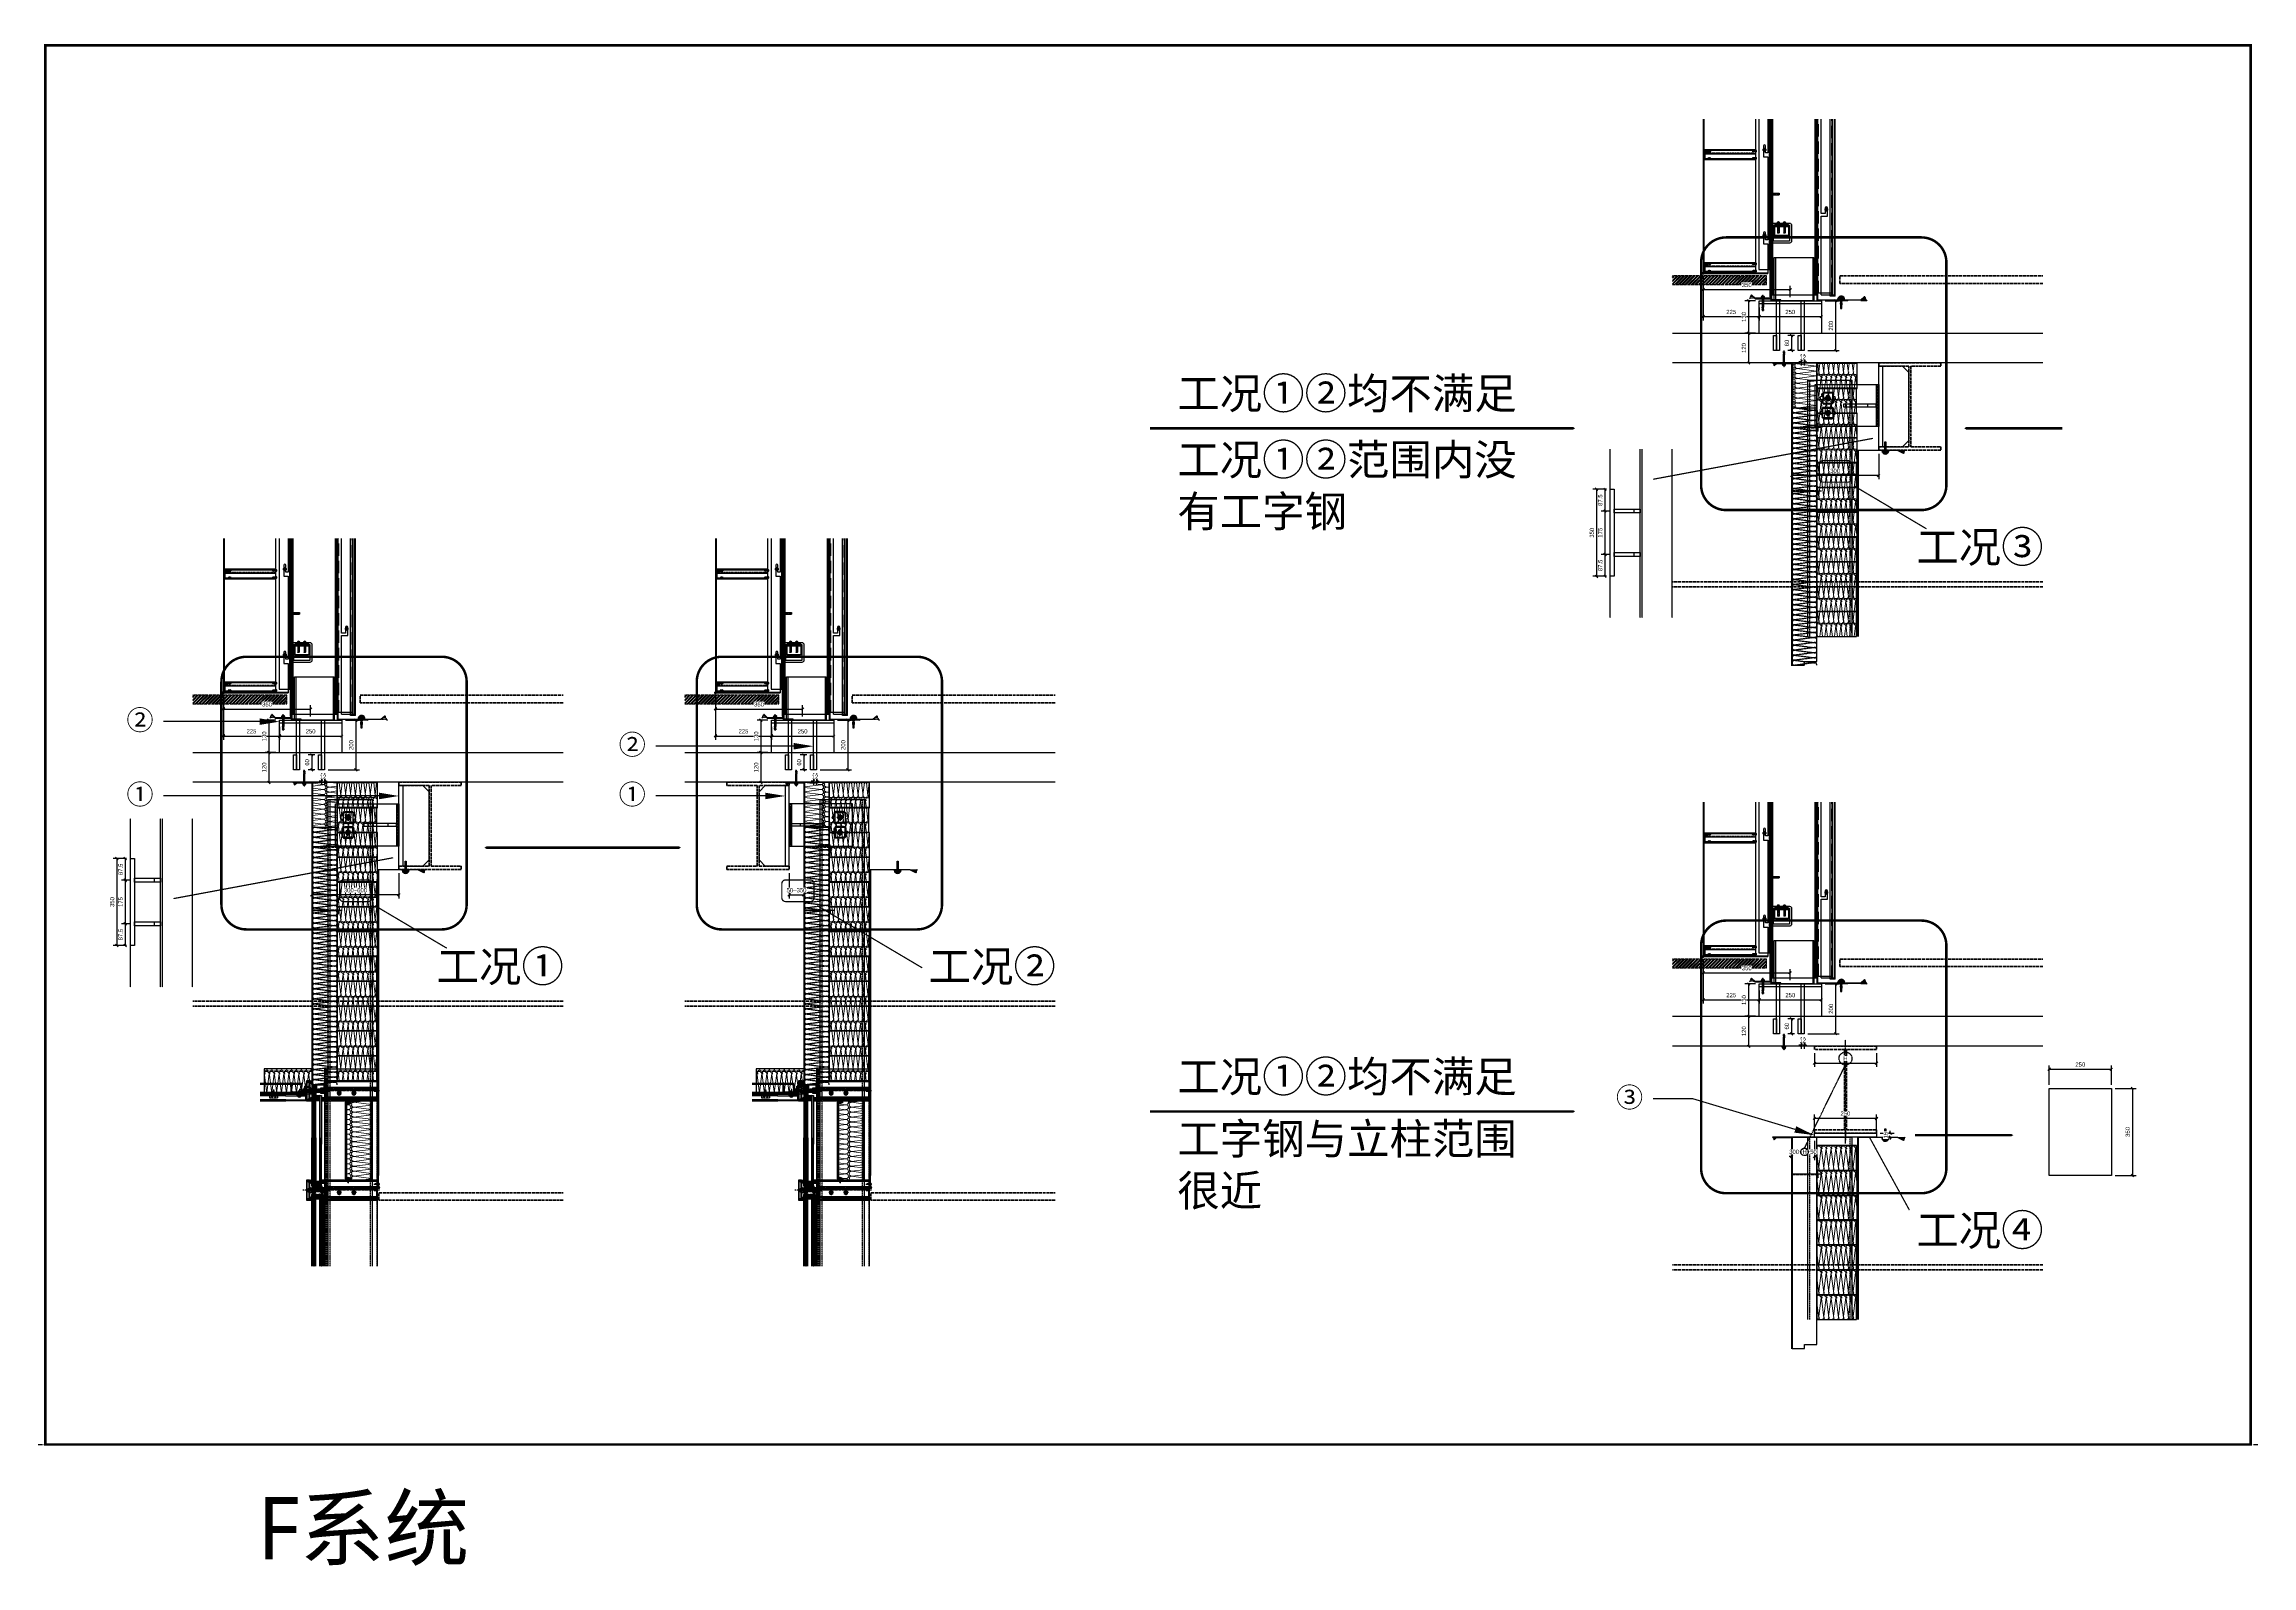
# Model space of a CAD drawing. Header units: millimetres. Extents: x 0 to 119933, y -45162 to 41221.
# Drawn here: x 25766 to 34639, y -488 to 5630 of the extents above; entities that cross this region are included whole.
import ezdxf
from ezdxf import colors
from ezdxf.entities.mleader import LeaderData, LeaderLine
from ezdxf.enums import TextEntityAlignment as Align
from ezdxf.math import Vec2, Vec3
from ezdxf.xclip import XClip

# ---------------------------------------------------------------- set-up
doc = ezdxf.new("R2010")
doc.units = ezdxf.units.MM
doc.header["$XCLIPFRAME"] = 0
for name, pattern in [('( Dashed )', [0.75, 0.5, -0.25]), ('ACAD_ISO02W100', [15, 12, -3]), ('ACAD_ISO04W100', [30, 24, -3, 0, -3]), ('CENTER', [2, 1.25, -0.25, 0.25, -0.25]), ('CENTER-PISA', [11, 6, -2, 1, -2]), ('CENTER2', [28.575, 19.05, -3.175, 3.175, -3.175]), ('CONTINOUS', [0]), ('DASH', [0.35, 0.25, -0.1]), ('DASHED', [0.75, 0.5, -0.25]), ('HIDDEN', [0.375, 0.25, -0.125]), ('HIDDEN-PISA', [4.5, 2.5, -2]), ('HIDDEN2', [0.1875, 0.125, -0.0625])]:
    doc.linetypes.add(name, pattern=pattern)
doc.layers.get('DEFPOINTS').update_dxf_attribs({"color": 166})
for name, color, linetype in [('AIX', 9, 'CENTER'), ('Alum', 4, 'Continuous'), ('AXIS', 1, 'ACAD_ISO04W100'), ('CASTFIX', 1, 'Continuous'), ('CW', 4, 'Continuous'), ('DIES', 4, 'Continuous'), ('F-Alum', 4, 'Continuous'), ('F-Bolt', 32, 'Continuous'), ('F-center', 6, 'ACAD_ISO04W100'), ('F-dashed line', 8, 'DASHED'), ('F-dim', 1, 'Continuous'), ('F-Glass', 5, 'Continuous'), ('F-Glazing', 8, 'Continuous'), ('F-hatch', 8, 'Continuous'), ('F-Misc', 8, 'Continuous'), ('F-OTHERS', 8, 'Continuous'), ('F-seslants', 8, 'Continuous'), ('F-SSTEEL', 3, 'Continuous'), ('F-steel', 3, 'Continuous'), ('F_ALUM', 4, 'Continuous'), ('F_CNTR', 1, 'ACAD_ISO04W100'), ('F_CONC', 7, 'Continuous'), ('F_DASH', 8, 'ACAD_ISO02W100'), ('F_FIXS', 1, 'Continuous'), ('F_GSKT', 136, 'Continuous'), ('F_HTCH', 9, 'Continuous'), ('F_INSU', 8, 'Continuous'), ('F_MISC', 8, 'Continuous'), ('F_SEAL', 8, 'Continuous'), ('F_STEL', 3, 'Continuous'), ('GASK', 8, 'Continuous'), ('gasket', 1, 'Continuous'), ('GLAZING', 8, 'Continuous'), ('Hatch', 8, 'Continuous'), ('HIDDEN', 1, 'HIDDEN'), ('INSUL', 8, 'Continuous'), ('PJ', 4, 'Continuous'), ('POCHET', 8, 'Continuous'), ('SC', 6, 'Continuous'), ('TC', 4, 'Continuous'), ('WELDING VW', 8, 'Continuous'), ('中心线', 1, 'CENTER2'), ('其他', 4, 'Continuous'), ('虚线', 8, 'HIDDEN'), ('螺栓钉类', 241, 'Continuous')]:
    doc.layers.add(name, color=color, linetype=linetype)
doc.styles.add('Arial', font='arial.ttf')
doc.styles.add('ROMANS', font='simplex.shx', dxfattribs={"width": 0.8, "bigfont": 'hztxt.shx'})
doc.styles.get("Standard").update_dxf_attribs({"font": 'arial.ttf'})
doc.dimstyles.new('10x of Arup4', dxfattribs={"dimscale": 10, "dimtxt": 1.7, "dimasz": 1, "dimexe": 1.5, "dimexo": 1.5, "dimgap": 1, "dimtad": 1, "dimdec": 1, "dimdsep": 46, "dimtxsty": 'Arial', "dimblk": 'OBLIQUE', "dimcen": 0, "dimclrd": 1, "dimclre": 1, "dimclrt": 7, "dimadec": 0, "dimazin": 0, "dimtfac": 1, "dimtdec": 1, "dimtix": 1, "dimtofl": 0, "dimtmove": 2, "dimatfit": 3, "dimfxl": 5, "dimtfill": 1, "dimtolj": 1, "dimtzin": 0, "dimlwd": -1, "dimlwe": -1, "dimarcsym": 0})
pattern_1 = [(171.7889, (53.3, 199.0476), (-673.201724, 100.000002), [3.3342, -696.8454]), (146.9087, (56.223, 197.1429), (-158.400404, 100.000001), [3.4887, -729.1451]), (132.3273, (58.3914, 194.762), (-178.200457, 200), [3.2205, -673.0858]), (114.797, (59.7115, 191.905), (-39.6001, 100), [3.1473, -327.322]), (91.6202, (59.8057, 188.5714), (-19.80005, 600), [3.3347, -696.9453]), (82.824825, (50.09429, 111.42857), (138.60034944, 1099.999997034), [77.75174, -16250.113]), (97.175175, (69.70576, 111.42857), (-138.600352483, 1099.99999665), [77.75174, -16250.113]), (88.3798, (59.9943, 188.5714), (19.800043, 600), [3.3347, -696.9453]), (65.203, (60.0886, 191.905), (39.6001, 100), [3.1473, -327.322]), (47.6727, (61.4086, 194.762), (178.200457, 200), [3.2205, -673.0858]), (33.0913, (63.5772, 197.1429), (158.400403, 100.000004), [3.4887, -729.1451]), (8.2111, (66.5, 199.0476), (673.201725, 100), [3.3342, -696.8454]), (87.1662, (50, 109.524), (19.80004, 300), [1.907, -398.5826]), (103.9014, (50.4714, 107.619), (-79.2002, 300), [1.9622, -410.107]), (111.6036, (51.226, 105.714), (-19.8, 100), [2.0487, -105.5067]), (122.7613, (52.4514, 103.8095), (-59.400154, 100), [2.265, -473.3977]), (138.2906, (54.0543, 102.381), (-118.8003, 100), [2.147, -448.741]), (152.0035, (55.8457, 101.4286), (-178.20046, 100), [2.0289, -424.0312]), (166.4772, (57.8257, 100.9524), (-396.001014, 100), [2.0365, -425.6205]), (167.0708, (59.9, 100.476), (-415.801066, 100), [2.1282, -444.804]), (12.9292, (59.9, 100.476), (415.801066, 100), [2.1282, -444.804]), (13.5228, (61.9743, 100.9524), (396.001015, 100), [2.0365, -425.6205]), (27.9965, (63.9543, 101.4286), (198.000505, 100), [2.0289, -424.0312]), (41.7094, (65.7458, 102.381), (118.8003, 100), [2.147, -448.741]), (57.2387, (67.3486, 103.8095), (198.000504, 300), [2.265, -473.3977]), (68.396, (68.574, 105.714), (19.8, 100), [2.0487, -105.507]), (76.0986, (69.3286, 107.619), (19.80005, 100), [1.9622, -410.107]), (92.8338, (69.8, 109.524), (-19.80005, 300), [1.907, -398.5827])]
pattern_2 = [(0, (0, 4), (1.42875, 0.82489), [0.9525, -1.905]), (120, (0, 4), (-1.42875, 0.82489), [0.9525, -1.905]), (60, (0, 4), (2e-07, 1.649778), [-1.905, 0.9525])]
pattern_3 = [(45, (0, 4), (-1.12253, 1.12253), []), (135, (0, 4), (-1.12253, -1.12253), [])]
pattern_4 = [(45, (0, 4), (-1.12253, 1.12253), [])]
pattern_5 = [(45, (0, 4), (-1.12253, 1.12253), [])]
pattern_6 = [(90, (-75213.3878, 13891.4316), (-1.5875, 1e-15), [])]
pattern_7 = [(315, (-14100.3193, -5444.753), (0.78526217, 0.78526217), []), (45, (-14100.3193, -5444.753), (-0.78526217, 0.78526217), [])]
pattern_8 = [(269.7972925, (-43000.935, 3701.5748), (0.955846372, -1.669184755), [1.11052841, -2.22105682]), (29.7972925, (-43000.935, 3701.5748), (0.967633215, 1.662379618), [1.11052841, -2.22105682]), (329.7972925, (-43000.935, 3701.5748), (1.923479588, -0.006805137), [-2.22105682, 1.11052841])]
pattern_9 = [(315, (-12123.1321, -5444.753), (0.78526217, 0.78526217), []), (45, (-12123.1321, -5444.753), (-0.78526217, 0.78526217), [])]
pattern_10 = [(269.7972925, (-41023.7478, 3701.5748), (0.955846372, -1.669184755), [1.11052841, -2.22105682]), (29.7972925, (-41023.7478, 3701.5748), (0.967633215, 1.662379618), [1.11052841, -2.22105682]), (329.7972925, (-41023.7478, 3701.5748), (1.923479588, -0.006805137), [-2.22105682, 1.11052841])]

# ---------------------------------------------------------------- blocks, each defined once
blk = doc.blocks.new('*U101')
at = {"layer": 'GASK'}
blk.add_lwpolyline([(0, -13), (0, 0), (-2, 0), (-2, -13)], close=True, dxfattribs=at)
for points in [[(0, -13), (-2, 0)], [(-2, -13), (0, 0)]]:
    blk.add_lwpolyline(points, dxfattribs=at)
blk = doc.blocks.new('fhd')
at = {"layer": 'F-OTHERS'}
blk.add_lwpolyline([(6.5, 0, -0.414214), (7.5, -1), (7.5, -2, -0.414214), (6.5, -3), (-6.5, -3, -0.414214), (-7.5, -2), (-7.5, -1, -0.414214), (-6.5, 0), (-2.5, 0), (2.5, 0)], format="xyb", close=True, dxfattribs=at)
for points in [[(2.5, 0), (2.5, 35), (-2.5, 35), (-2.5, 0)], [(2.5, -3), (2.5, -12), (1.5, -13), (-1.5, -13), (-2.5, -12), (-2.5, -3)]]:
    blk.add_lwpolyline(points, dxfattribs=at)
for points in [[(-1.3, 35, 0.036206), (-2.5, 21.4)], [(-2.5, 5, 0.297843), (-2.5, 13.3, -0.036206), (-1.3, 27, -0.585039), (1.3, 27, -0.036206), (2.5, 13.3, 0.297843), (2.5, 5)], [(2.5, 21.4, 0.036206), (1.3, 35)]]:
    blk.add_lwpolyline(points, format="xyb", dxfattribs=at)
blk = doc.blocks.new('*U102')
at = {"layer": 'INSUL', "lineweight": 0}
h = blk.add_hatch(dxfattribs=at)
h.set_pattern_fill('岩棉', color=256, scale=100, style=0, pattern_type=2)
h.set_pattern_definition(pattern_1)
h.paths.add_polyline_path([(0, 0), (161.5, 0), (161.5, 100), (0, 100)])
at = {"layer": 'INSUL'}
blk.add_lwpolyline([(0, 0), (161.5, 0), (161.5, 100), (0, 100)], close=True, dxfattribs=at)
blk = doc.blocks.new('*U103')
at = {"layer": 'INSUL', "lineweight": 0}
h = blk.add_hatch(dxfattribs=at)
h.set_pattern_fill('岩棉', color=256, scale=100, style=0, pattern_type=2)
h.set_pattern_definition(pattern_1)
h.paths.add_polyline_path([(0, 0), (161.5, 0), (161.5, 100), (0, 100)])
at = {"layer": 'INSUL'}
blk.add_lwpolyline([(0, 0), (161.5, 0), (161.5, 100), (0, 100)], close=True, dxfattribs=at)
blk = doc.blocks.new('N10TR16')
at = {"layer": 'CASTFIX', "color": 9, "linetype": 'CENTER2'}
blk.add_line((23, 0), (-6, 0), dxfattribs=at)
at = {"layer": 'CASTFIX'}
for p, q in [((-3, 2), (-3, 1)), ((-3, 1), (-3, 1)), ((-3, 1), (-3, 0)), ((0, 5), (-1, 5)), ((-1, 5), (-1, -5)), ((0, 5), (0, -5)), ((-3, 0), (-3, -1)), ((-3, -1), (-3, -1)), ((0, -5), (-1, -5))]:
    blk.add_line(p, q, dxfattribs=at)
at = {"layer": 'CASTFIX', "color": 8, "linetype": 'HIDDEN2'}
for p, q in [((0, 2), (17, 2)), ((2, 2), (1, -2)), ((4, 2), (3, -2)), ((6, 2), (5, -2)), ((8, 2), (7, -2)), ((10, 2), (9, -2)), ((12, 2), (11, -2)), ((14, 2), (13, -2)), ((16, 2), (15, -2)), ((16, -2), (19, 0)), ((19, 0), (17, 2)), ((0, -2), (16, -2))]:
    blk.add_line(p, q, dxfattribs=at)
at = {"layer": 'CASTFIX'}
for centre, start, end in [((0, 1), 111.9199, 177.5066), ((0, -1), 182.4934, 248.0801)]:
    blk.add_arc(centre, 3.68, start, end, dxfattribs=at)
blk = doc.blocks.new('*U107')
at = {"layer": 'INSUL', "lineweight": 0}
h = blk.add_hatch(dxfattribs=at)
h.set_pattern_fill('岩棉', color=256, scale=100, style=0, pattern_type=2)
h.set_pattern_definition(pattern_1)
h.paths.add_polyline_path([(0, 0), (159.4, 0), (159.4, 100), (0, 100)])
at = {"layer": 'INSUL'}
blk.add_lwpolyline([(0, 0), (159.4, 0), (159.4, 100), (0, 100)], close=True, dxfattribs=at)
blk = doc.blocks.new('*U108')
at = {"layer": 'INSUL', "lineweight": 0}
h = blk.add_hatch(dxfattribs=at)
h.set_pattern_fill('岩棉', color=256, scale=100, style=0, pattern_type=2)
h.set_pattern_definition(pattern_1)
h.paths.add_polyline_path([(0, 0), (159.4, 0), (159.4, 100), (0, 100)])
at = {"layer": 'INSUL'}
blk.add_lwpolyline([(0, 0), (159.4, 0), (159.4, 100), (0, 100)], close=True, dxfattribs=at)
blk = doc.blocks.new('*U109')
at = {"layer": 'INSUL', "lineweight": 0}
h = blk.add_hatch(dxfattribs=at)
h.set_pattern_fill('岩棉', color=256, scale=100, style=0, pattern_type=2)
h.set_pattern_definition(pattern_1)
h.paths.add_polyline_path([(0, 0), (159.4, 0), (159.4, 100), (0, 100)])
at = {"layer": 'INSUL'}
blk.add_lwpolyline([(0, 0), (159.4, 0), (159.4, 100), (0, 100)], close=True, dxfattribs=at)
blk = doc.blocks.new('*U110')
at = {"layer": 'INSUL', "lineweight": 0}
h = blk.add_hatch(dxfattribs=at)
h.set_pattern_fill('岩棉', color=256, scale=100, style=0, pattern_type=2)
h.set_pattern_definition(pattern_1)
h.paths.add_polyline_path([(0, 0), (159.4, 0), (159.4, 100), (0, 100)])
at = {"layer": 'INSUL'}
blk.add_lwpolyline([(0, 0), (159.4, 0), (159.4, 100), (0, 100)], close=True, dxfattribs=at)
blk = doc.blocks.new('*U111')
at = {"layer": 'INSUL', "lineweight": 0}
h = blk.add_hatch(dxfattribs=at)
h.set_pattern_fill('岩棉', color=256, scale=100, style=0, pattern_type=2)
h.set_pattern_definition(pattern_1)
h.paths.add_polyline_path([(0, 0), (159.4, 0), (159.4, 100), (0, 100)])
at = {"layer": 'INSUL'}
blk.add_lwpolyline([(0, 0), (159.4, 0), (159.4, 100), (0, 100)], close=True, dxfattribs=at)
blk = doc.blocks.new('*U87')
at = {"layer": 'INSUL', "lineweight": 0}
h = blk.add_hatch(dxfattribs=at)
h.set_pattern_fill('岩棉', color=256, scale=100, style=0, pattern_type=2)
h.set_pattern_definition(pattern_1)
h.paths.add_polyline_path([(0, 0), (193.4, 0), (193.4, 100), (0, 100)])
at = {"layer": 'INSUL'}
blk.add_lwpolyline([(0, 0), (193.4, 0), (193.4, 100), (0, 100)], close=True, dxfattribs=at)
blk = doc.blocks.new('*U88')
at = {"layer": 'INSUL', "lineweight": 0}
h = blk.add_hatch(dxfattribs=at)
h.set_pattern_fill('岩棉', color=256, scale=100, style=0, pattern_type=2)
h.set_pattern_definition(pattern_1)
h.paths.add_polyline_path([(0, 0), (161.5, 0), (161.5, 100), (0, 100)])
at = {"layer": 'INSUL'}
blk.add_lwpolyline([(0, 0), (161.5, 0), (161.5, 100), (0, 100)], close=True, dxfattribs=at)
blk = doc.blocks.new('*U89')
at = {"layer": 'INSUL', "lineweight": 0}
h = blk.add_hatch(dxfattribs=at)
h.set_pattern_fill('岩棉', color=256, scale=100, style=0, pattern_type=2)
h.set_pattern_definition(pattern_1)
h.paths.add_polyline_path([(0, 0), (161.5, 0), (161.5, 100), (0, 100)])
at = {"layer": 'INSUL'}
blk.add_lwpolyline([(0, 0), (161.5, 0), (161.5, 100), (0, 100)], close=True, dxfattribs=at)
blk = doc.blocks.new('*U90')
at = {"layer": 'INSUL', "lineweight": 0}
h = blk.add_hatch(dxfattribs=at)
h.set_pattern_fill('岩棉', color=256, scale=100, style=0, pattern_type=2)
h.set_pattern_definition(pattern_1)
h.paths.add_polyline_path([(0, 0), (159.4, 0), (159.4, 100), (0, 100)])
at = {"layer": 'INSUL'}
blk.add_lwpolyline([(0, 0), (159.4, 0), (159.4, 100), (0, 100)], close=True, dxfattribs=at)
blk = doc.blocks.new('*U91')
at = {"layer": 'INSUL', "lineweight": 0}
h = blk.add_hatch(dxfattribs=at)
h.set_pattern_fill('岩棉', color=256, scale=100, style=0, pattern_type=2)
h.set_pattern_definition(pattern_1)
h.paths.add_polyline_path([(0, 0), (161.5, 0), (161.5, 100), (0, 100)])
at = {"layer": 'INSUL'}
blk.add_lwpolyline([(0, 0), (161.5, 0), (161.5, 100), (0, 100)], close=True, dxfattribs=at)
blk = doc.blocks.new('*U92')
at = {"layer": 'INSUL', "lineweight": 0}
h = blk.add_hatch(dxfattribs=at)
h.set_pattern_fill('岩棉', color=256, scale=100, style=0, pattern_type=2)
h.set_pattern_definition(pattern_1)
h.paths.add_polyline_path([(0, 0), (159.4, 0), (159.4, 100), (0, 100)])
at = {"layer": 'INSUL'}
blk.add_lwpolyline([(0, 0), (159.4, 0), (159.4, 100), (0, 100)], close=True, dxfattribs=at)
blk = doc.blocks.new('A$C5AE06ED4')
at = {"color": 251, "linetype": 'ACAD_ISO04W100', "ltscale": 0.2}
blk.add_line((0, 117.9), (0, -3.9), dxfattribs=at)
for points in [[(0.6, 101.5, -0.046097), (16, 100, 0.103116), (0.6, 103.5, 0.110955), (-16, 100, -0.049668)], [(1.4, 103.8), (11.4, 103.8), (14.6, 104.4), (11.4, 105), (1.4, 105, 0.414214), (-0.6, 103), (-0.6, 1.2), (-15, 1.2), (-15, 0), (15, 0), (15, 1.2), (0.6, 1.2), (0.6, 103, -0.414214)]]:
    blk.add_lwpolyline(points, format="xyb", close=True)
blk = doc.blocks.new('*U84')
at = {"layer": 'INSUL', "lineweight": 0}
h = blk.add_hatch(dxfattribs=at)
h.set_pattern_fill('岩棉', color=256, scale=100, style=0, pattern_type=2)
h.set_pattern_definition(pattern_1)
h.paths.add_polyline_path([(0, 0), (320, 0), (320, 100), (0, 100)])
at = {"layer": 'INSUL'}
blk.add_lwpolyline([(0, 0), (320, 0), (320, 100), (0, 100)], close=True, dxfattribs=at)
blk = doc.blocks.new('*U85')
at = {"layer": 'GASK'}
blk.add_lwpolyline([(0, -14.2), (0, 0), (-6, 0), (-6, -14.2)], close=True, dxfattribs=at)
for points in [[(0, -14.2), (-6, 0)], [(-6, -14.2), (0, 0)]]:
    blk.add_lwpolyline(points, dxfattribs=at)
blk = doc.blocks.new('*U83')
at = {"layer": 'GASK'}
blk.add_lwpolyline([(0, -14.2), (0, 0), (-6, 0), (-6, -14.2)], close=True, dxfattribs=at)
for points in [[(0, -14.2), (-6, 0)], [(-6, -14.2), (0, 0)]]:
    blk.add_lwpolyline(points, dxfattribs=at)
blk = doc.blocks.new('*U49')
at = {"layer": '中心线', "color": 1, "linetype": 'CENTER', "ltscale": 2.357948}
blk.add_line((0, -4.1), (0, 20), dxfattribs=at)
at = {"layer": '其他', "color": 4, "linetype": 'Continuous'}
for p, q in [((-2.1, 15.1), (2, 15.7)), ((-2.1, 13.7), (2.1, 14.3)), ((-2.1, 12.3), (2.1, 12.9)), ((-2.1, 10.9), (2.1, 11.5)), ((-2.1, 9.5), (2.1, 10.1)), ((-2.1, 8.1), (2.1, 8.7)), ((-2.1, 6.7), (2.1, 7.3)), ((-2.1, 5.3), (2.1, 5.9)), ((-2.1, 3.9), (2.1, 4.5)), ((-2.1, 2.5), (2.1, 3.1)), ((-2.1, 1.1), (2.1, 1.7)), ((-1.7, 0), (1.6, 0.6)), ((-1.6, 16.6), (1.4, 17)), ((-1.5, 15.4), (1.2, 16.1)), ((-1.5, 14.8), (1.5, 15.4)), ((-1.5, 14), (1.6, 14.6)), ((-1.5, 13.4), (1.6, 14)), ((-1.5, 12.6), (1.6, 13.2)), ((-1.5, 12), (1.6, 12.6)), ((-1.5, 11.2), (1.6, 11.8)), ((-1.5, 10.6), (1.6, 11.2)), ((-1.5, 9.8), (1.6, 10.4)), ((-1.5, 9.2), (1.6, 9.8)), ((-1.5, 8.4), (1.6, 9)), ((-1.5, 7.8), (1.6, 8.4)), ((-1.5, 7), (1.6, 7.6)), ((-1.5, 6.4), (1.6, 7)), ((-1.5, 5.6), (1.6, 6.2)), ((-1.5, 5), (1.6, 5.6)), ((-1.5, 4.2), (1.6, 4.8)), ((-1.5, 3.6), (1.6, 4.2)), ((-1.5, 2.8), (1.6, 3.4)), ((-1.5, 2.2), (1.6, 2.8)), ((-1.5, 1.4), (1.6, 2)), ((-1.5, 0.8), (1.6, 1.4)), ((-1.1, 16.3), (0.9, 16.7)), ((-0.8, 17), (0.6, 17.5)), ((0, 0), (2.1, 0.3))]:
    blk.add_line(p, q, dxfattribs=at)
at = {"layer": '螺栓钉类', "color": 241, "linetype": 'Continuous'}
for p, q in [((-4, -1.7), (-4, 0)), ((-4, 0), (-1.7, 0)), ((-2.1, 15.1), (-1.5, 15.4)), ((-2.1, 15.1), (-1.5, 14.8)), ((-2.1, 13.7), (-1.5, 14)), ((-2.1, 13.7), (-1.5, 13.4)), ((-2.1, 12.3), (-1.5, 12.6)), ((-2.1, 12.3), (-1.5, 12)), ((-2.1, 10.9), (-1.5, 11.2)), ((-2.1, 10.9), (-1.5, 10.6)), ((-2.1, 9.5), (-1.5, 9.8)), ((-2.1, 9.5), (-1.5, 9.2)), ((-2.1, 8.1), (-1.5, 8.4)), ((-2.1, 8.1), (-1.5, 7.8)), ((-2.1, 6.7), (-1.5, 7)), ((-2.1, 6.7), (-1.5, 6.4)), ((-2.1, 5.3), (-1.5, 5.6)), ((-2.1, 5.3), (-1.5, 5)), ((-2.1, 3.9), (-1.5, 4.2)), ((-2.1, 3.9), (-1.5, 3.6)), ((-2.1, 2.5), (-1.5, 2.8)), ((-2.1, 2.5), (-1.5, 2.2)), ((-2.1, 1.1), (-1.5, 1.4)), ((-2.1, 1.1), (-1.5, 0.8)), ((-1.7, 0), (2.3, 0)), ((-1.6, 16.6), (-0.8, 17)), ((-1.6, 16.6), (-1.1, 16.3)), ((-1.1, 16.3), (-1.5, 15.4)), ((-1.5, 15.4), (-1.5, 15.4)), ((-1.5, 14), (-1.5, 14.8)), ((-1.5, 12.6), (-1.5, 13.4)), ((-1.5, 11.2), (-1.5, 12)), ((-1.5, 9.8), (-1.5, 10.6)), ((-1.5, 8.4), (-1.5, 9.2)), ((-1.5, 7), (-1.5, 7.8)), ((-1.5, 5.6), (-1.5, 6.4)), ((-1.5, 4.2), (-1.5, 5)), ((-1.5, 2.8), (-1.5, 3.6)), ((-1.5, 1.4), (-1.5, 2.2)), ((-1.5, 0.2), (-1.5, 0.8)), ((0, 19), (-0.8, 17)), ((0, 19), (0.6, 17.5)), ((0.6, 17.5), (1.4, 17)), ((0.9, 16.7), (1.4, 17)), ((0.9, 16.7), (1.2, 16.1)), ((1.2, 16.1), (2, 15.7)), ((1.5, 15.4), (2, 15.7)), ((1.5, 15.4), (1.6, 15.3)), ((1.6, 14.6), (1.6, 15.3)), ((1.6, 14.6), (2.1, 14.3)), ((1.6, 14), (2.1, 14.3)), ((1.6, 13.2), (1.6, 14)), ((1.6, 13.2), (2.1, 12.9)), ((1.6, 12.6), (2.1, 12.9)), ((1.6, 11.8), (1.6, 12.6)), ((1.6, 11.8), (2.1, 11.5)), ((1.6, 11.2), (2.1, 11.5)), ((1.6, 10.4), (1.6, 11.2)), ((1.6, 10.4), (2.1, 10.1)), ((1.6, 9.8), (2.1, 10.1)), ((1.6, 9), (1.6, 9.8)), ((1.6, 9), (2.1, 8.7)), ((1.6, 8.4), (2.1, 8.7)), ((1.6, 7.6), (1.6, 8.4)), ((1.6, 7.6), (2.1, 7.3)), ((1.6, 7), (2.1, 7.3)), ((1.6, 6.2), (1.6, 7)), ((1.6, 6.2), (2.1, 5.9)), ((1.6, 5.6), (2.1, 5.9)), ((1.6, 4.8), (1.6, 5.6)), ((1.6, 4.8), (2.1, 4.5)), ((1.6, 4.2), (2.1, 4.5)), ((1.6, 3.4), (1.6, 4.2)), ((1.6, 3.4), (2.1, 3.1)), ((1.6, 2.8), (2.1, 3.1)), ((1.6, 2), (1.6, 2.8)), ((1.6, 2), (2.1, 1.7)), ((1.6, 1.4), (2.1, 1.7)), ((1.6, 0.6), (1.6, 1.4)), ((1.6, 0.6), (2.1, 0.3)), ((2.1, 0.2), (2.1, 0.3)), ((-0.4, -3.1), (-0.4, -2.7)), ((-0.4, -2.7), (0.4, -2.7)), ((0.4, -3.1), (0.4, -2.7)), ((2.3, 0), (4, 0)), ((4, -1.7), (4, 0))]:
    blk.add_line(p, q, dxfattribs=at)
for centre, radius, start, end in [((-1.7, 0.2), 0.2, 270, 0), ((2.3, 0.2), 0.2, 180, 270), ((0, 3.4), 6.5, 232.02013, 266.47188), ((0, 3.4), 6.5, 273.52812, 307.97987)]:
    blk.add_arc(centre, radius, start, end, dxfattribs=at)
blk = doc.blocks.new('*U372')
at = {"layer": 'AIX'}
for p, q in [((-14, 0), (14, 0)), ((0, -13.8), (0, 13.8))]:
    blk.add_line(p, q, dxfattribs=at)
at = {"layer": 'SC'}
blk.add_lwpolyline([(9, 5.2), (0, 10.4), (-9, 5.2), (-9, -5.2), (0, -10.4), (9, -5.2)], close=True, dxfattribs=at)
for radius in [9, 5]:
    blk.add_circle((0, 0), radius, dxfattribs=at)
blk.add_arc((0, 0), 6, 339.93868, 294.24249, dxfattribs=at)
blk = doc.blocks.new('*U373')
at = {"layer": 'WELDING VW'}
for centre, end in [((4, 0), 180), ((8, 0), 120)]:
    blk.add_arc(centre, 4, 0, end, dxfattribs=at)
blk = doc.blocks.new('*U374')
at = {"layer": 'WELDING VW'}
for centre, start in [((4, 0), 180), ((8, 0), 240), ((12, 0), 240), ((16, 0), 240), ((20, 0), 240), ((24, 0), 240), ((28, 0), 240), ((32, 0), 240), ((36, 0), 240)]:
    blk.add_arc(centre, 4, start, 0, dxfattribs=at)
blk = doc.blocks.new('*U86')
at = {"layer": 'WELDING VW'}
for centre, end in [((4, 0), 180), ((8, 0), 120), ((12, 0), 120), ((16, 0), 120), ((20, 0), 120), ((24, 0), 120), ((28, 0), 120), ((32, 0), 120), ((36, 0), 120), ((40, 0), 120), ((44, 0), 120), ((48, 0), 120), ((52, 0), 120), ((56, 0), 120), ((60, 0), 120), ((64, 0), 120), ((68, 0), 120), ((72, 0), 120), ((76, 0), 120), ((80, 0), 120), ((84, 0), 120), ((88, 0), 120), ((92, 0), 120), ((96, 0), 120), ((100, 0), 120), ((104, 0), 120), ((108, 0), 120)]:
    blk.add_arc(centre, 4, 0, end, dxfattribs=at)
blk = doc.blocks.new('M10-NUT-S')
at = {"color": 251, "linetype": 'ACAD_ISO04W100', "ltscale": 0.2}
blk.add_line((12, 0), (-3, 0), dxfattribs=at)
blk.add_lwpolyline([(1, -9), (5, -9), (8, -9, 0.575805), (8, -5, 0.288675), (8, 5, 0.575805), (8, 9), (5, 9), (1, 9, 0.575805), (1, 5, 0.288675), (1, -5, 0.575805)], format="xyb", close=True)
for points in [[(0, -7), (0, 7)], [(1, 5), (5, 5), (8, 5)], [(10, -7), (10, 7)], [(1, -5), (5, -5), (8, -5)]]:
    blk.add_lwpolyline(points)
blk = doc.blocks.new('M10-NUT-GROUP')
at = {"color": 251, "linetype": 'ACAD_ISO04W100', "ltscale": 0.2}
blk.add_line((22, 0), (-3, 0), dxfattribs=at)
for p, q in [((1, 1), (0, 0)), ((1, 0), (0, -1))]:
    blk.add_line(p, q)
blk.add_lwpolyline([(1, -10), (1, 10), (0, 10), (0, -10)], close=True)
for points in [[(1, -7), (1, 7)], [(13, 4), (13, -4)], [(14, 4), (15, -4)]]:
    blk.add_lwpolyline(points)
blk.add_lwpolyline([(11, 4, 0.267949), (11, 4), (12, 5), (12, 5), (12, 4, 0.57735), (13, 4), (13, 5), (13, 5), (14, 4, 0.57735), (14, 4), (15, 5), (16, 4), (16, -4), (15, -5), (15, -4, 0.57735), (15, -4), (14, -5), (14, -5), (13, -4, 0.579837), (13, -4), (13, -5), (12, -5), (12, -4, 0.579837), (12, -4), (11, -5), (11, -5)], format="xyb")
blk.add_blockref('M10-NUT-S', (1, 0))
blk = doc.blocks.new('M10-MECHANICAL ANCHOR')
for p, q in [((-5, 0), (-5, -72)), ((5, 0), (5, -72)), ((-5, -72), (5, -72)), ((-5, -93), (-5, -89)), ((-5, -93), (-5, -97)), ((-5, -93), (5, -93)), ((-5, -97), (5, -97)), ((-4, -76), (-4, -72)), ((4, -72), (4, -76)), ((5, -89), (5, -93)), ((5, -93), (5, -97))]:
    blk.add_line(p, q)
at = {"color": 251, "linetype": 'CENTER'}
blk.add_line((0, 22), (0, -104), dxfattribs=at)
blk.add_lwpolyline([(-13, 0), (-13, 1), (12, 1), (12, 0)], close=True)
for points in [[(-6, -89), (0, -89, 1.061049), (-1, -85, -1.339139), (-1, -82, 1.339139), (-1, -79, -0.484532), (-3, -76), (-5, -76)], [(-2, -76, 0.494935), (-1, -78, -1.315172), (-1, -82, 1.339139), (-1, -85, -0.843584), (1, -89), (6, -89), (5, -76)]]:
    blk.add_lwpolyline(points, format="xyb", close=True)
at = {"rotation": 90}
blk.add_blockref('M10-NUT-GROUP', (0, 1), dxfattribs=at)
blk = doc.blocks.new('ddddddsflkdajfk')
at = {"xscale": 0.5, "yscale": 0.5, "zscale": 0.5, "rotation": 90}
blk.add_blockref('M10-MECHANICAL ANCHOR', (0, 0), dxfattribs=at)
blk = doc.blocks.new('A$C3041749B')
at = {"layer": 'F_SEAL'}
h = blk.add_hatch(dxfattribs=at)
h.set_pattern_fill('ANSI37', color=256, scale=10)
h.set_pattern_definition([(45, (-31185.409, 144.5434), (-0.883883476, 0.883883476), []), (135, (-31185.409, 144.5434), (-0.883883476, -0.883883476), [])])
edge = h.paths.add_edge_path()
edge.add_line((-1.2, 11.3), (-1.3, 11.2))
edge.add_line((-1.3, 11.2), (-1.3, 11.1))
edge.add_line((-1.3, 11.1), (-1.4, 11))
edge.add_line((-1.4, 11), (-1.4, 10.9))
edge.add_line((-1.4, 10.9), (-1.5, 10.8))
edge.add_line((-1.5, 10.8), (-1.6, 10.7))
edge.add_line((-1.6, 10.7), (-1.6, 10.6))
edge.add_line((-1.6, 10.6), (-1.7, 10.4))
edge.add_line((-1.7, 10.4), (-1.7, 10.3))
edge.add_line((-1.7, 10.3), (-1.8, 10.2))
edge.add_line((-1.8, 10.2), (-1.8, 10.1))
edge.add_line((-1.8, 10.1), (-1.9, 10))
edge.add_line((-1.9, 10), (-1.9, 9.9))
edge.add_line((-1.9, 9.9), (-2, 9.8))
edge.add_line((-2, 9.8), (-2.1, 9.7))
edge.add_line((-2.1, 9.7), (-2.1, 9.6))
edge.add_line((-2.1, 9.6), (-2.2, 9.5))
edge.add_line((-2.2, 9.5), (-2.3, 9.4))
edge.add_line((-2.3, 9.4), (-2.3, 9.3))
edge.add_line((-2.3, 9.3), (-2.4, 9.2))
edge.add_line((-2.4, 9.2), (-2.5, 9.1))
edge.add_line((-2.5, 9.1), (-2.5, 9))
edge.add_line((-2.5, 9), (-2.6, 8.9))
edge.add_line((-2.6, 8.9), (-2.7, 8.9))
edge.add_line((-2.7, 8.9), (-2.8, 8.8))
edge.add_line((-2.8, 8.8), (-2.9, 8.7))
edge.add_line((-2.9, 8.7), (-2.9, 8.6))
edge.add_line((-2.9, 8.6), (-3, 8.5))
edge.add_line((-3, 8.5), (-3.1, 8.5))
edge.add_line((-3.1, 8.5), (-3.2, 8.4))
edge.add_line((-3.2, 8.4), (-3.3, 8.3))
edge.add_line((-3.3, 8.3), (-3.4, 8.3))
edge.add_line((-3.4, 8.3), (-3.5, 8.2))
edge.add_line((-3.5, 8.2), (-3.6, 8.1))
edge.add_line((-3.6, 8.1), (-3.7, 8.1))
edge.add_line((-3.7, 8.1), (-3.8, 8))
edge.add_line((-3.8, 8), (-3.9, 8))
edge.add_line((-3.9, 8), (-4, 7.9))
edge.add_line((-4, 7.9), (-4.1, 7.8))
edge.add_line((-4.1, 7.8), (-4.2, 7.8))
edge.add_line((-4.2, 7.8), (-4.3, 7.7))
edge.add_line((-4.3, 7.7), (-4.4, 7.6))
edge.add_line((-4.4, 7.6), (-4.5, 7.5))
edge.add_line((-4.5, 7.5), (-4.6, 7.5))
edge.add_line((-4.6, 7.5), (-4.7, 7.4))
edge.add_line((-4.7, 7.4), (-4.7, 7.3))
edge.add_line((-4.7, 7.3), (-4.8, 7.2))
edge.add_line((-4.8, 7.2), (-4.9, 7.1))
edge.add_line((-4.9, 7.1), (-5, 7))
edge.add_line((-5, 7), (-5, 6.9))
edge.add_line((-5, 6.9), (-5.1, 6.8))
edge.add_line((-5.1, 6.8), (-5.2, 6.7))
edge.add_line((-5.2, 6.7), (-5.2, 6.6))
edge.add_line((-5.2, 6.6), (-5.3, 6.5))
edge.add_line((-5.3, 6.5), (-5.3, 6.4))
edge.add_line((-5.3, 6.4), (-5.4, 6.3))
edge.add_line((-5.4, 6.3), (-5.4, 6.2))
edge.add_line((-5.4, 6.2), (-5.4, 6))
edge.add_line((-5.4, 6), (-5.5, 5.9))
edge.add_line((-5.5, 5.9), (-5.5, 5.8))
edge.add_line((-5.5, 5.8), (-5.5, 5.7))
edge.add_line((-5.5, 5.7), (-5.6, 5.6))
edge.add_line((-5.6, 5.6), (-5.6, 5.4))
edge.add_line((-5.6, 5.4), (-5.6, 5.3))
edge.add_line((-5.6, 5.3), (-5.6, 5.2))
edge.add_line((-5.6, 5.2), (-5.7, 5.1))
edge.add_line((-5.7, 5.1), (-5.7, 5))
edge.add_line((-5.7, 5), (-5.7, 4.8))
edge.add_line((-5.7, 4.8), (-5.7, 4.7))
edge.add_line((-5.7, 4.7), (-5.7, 4.6))
edge.add_line((-5.7, 4.6), (-5.7, 4.5))
edge.add_line((-5.7, 4.5), (-5.7, 4.3))
edge.add_line((-5.7, 4.3), (-5.8, 4.2))
edge.add_line((-5.8, 4.2), (-5.8, 4.1))
edge.add_line((-5.8, 4.1), (-5.8, 4))
edge.add_line((-5.8, 4), (-5.8, 3.9))
edge.add_line((-5.8, 3.9), (-5.8, 3.7))
edge.add_line((-5.8, 3.7), (-5.8, 3.6))
edge.add_line((-5.8, 3.6), (-5.8, 3.5))
edge.add_line((-5.8, 3.5), (-5.8, 3.4))
edge.add_line((-5.8, 3.4), (-5.9, 3.3))
edge.add_line((-5.9, 3.3), (-5.9, 3.2))
edge.add_line((-5.9, 3.2), (-5.9, 3.1))
edge.add_line((-5.9, 3.1), (-5.9, 3))
edge.add_line((-5.9, 3), (-5.9, 2.9))
edge.add_line((-5.9, 2.9), (-6, 2.8))
edge.add_line((-6, 2.8), (-6, 2.7))
edge.add_line((-6, 2.7), (-6, 2.6))
edge.add_line((-6, 2.6), (-6.1, 2.6))
edge.add_line((-6.1, 2.6), (-6.1, 2.5))
edge.add_line((-6.1, 2.5), (-6.2, 2.4))
edge.add_line((-6.2, 2.4), (-6.2, 2.3))
edge.add_line((-6.2, 2.3), (-6.3, 2.2))
edge.add_line((-6.3, 2.2), (-6.4, 2.1))
edge.add_line((-6.4, 2.1), (-6.4, 1.9))
edge.add_line((-6.4, 1.9), (-6.5, 1.8))
edge.add_line((-6.5, 1.8), (-6.6, 1.7))
edge.add_line((-6.6, 1.7), (-6.7, 1.6))
edge.add_line((-6.7, 1.6), (-6.8, 1.4))
edge.add_line((-6.8, 1.4), (-6.9, 1.3))
edge.add_line((-6.9, 1.3), (-7, 1.1))
edge.add_line((-7, 1.1), (-7.1, 1))
edge.add_line((-7.1, 1), (-7.2, 0.8))
edge.add_line((-7.2, 0.8), (-7.3, 0.6))
edge.add_line((-7.3, 0.6), (-7.4, 0.5))
edge.add_line((-7.4, 0.5), (-7.5, 0.3))
edge.add_line((-7.5, 0.3), (-7.6, 0.2))
edge.add_line((-7.6, 0.2), (-7.7, 0.1))
edge.add_line((-7.7, 0.1), (-7.8, 0))
edge.add_line((-7.8, 0), (-6.2, 0))
edge.add_line((-6.2, 0), (-6.2, 0.6))
edge.add_line((-6.2, 0.6), (-4.9, 0.6))
edge.add_line((-4.9, 0.6), (-4.9, 1.4))
edge.add_line((-4.9, 1.4), (-3.5, 1.4))
edge.add_arc((-3.5, 2.7), 1.34, 210.13293, 270, ccw=False)
edge.add_line((-4.6, 2), (-4.6, 3.8))
edge.add_line((-4.6, 3.8), (-4.6, 5.5))
edge.add_arc((-3.5, 4.8), 1.34, 90, 149.86707, ccw=False)
edge.add_line((-3.5, 6.1), (-2, 6.1))
edge.add_arc((-2.1, 6.1), 0.075, 0, 60)
edge.add_line((-2, 6.2), (-2.5, 6.5))
edge.add_line((-2.5, 6.5), (-2.5, 6.6))
edge.add_line((-2.5, 6.6), (-2, 6.8))
edge.add_arc((-2.1, 6.9), 0.075, 300, 420)
edge.add_line((-2, 7), (-2.5, 7.2))
edge.add_line((-2.5, 7.2), (-2.5, 7.3))
edge.add_line((-2.5, 7.3), (-2, 7.6))
edge.add_arc((-2.1, 7.6), 0.075, 300, 420)
edge.add_line((-2, 7.7), (-2.5, 8))
edge.add_line((-2.5, 8), (-2, 8.5))
edge.add_line((-2, 8.5), (2, 8.5))
edge.add_line((2, 8.5), (2.3, 8.2))
edge.add_line((2.3, 8.2), (2, 8.1))
edge.add_arc((2.1, 8), 0.075, 120, 240)
edge.add_line((2, 8), (2.5, 7.7))
edge.add_line((2.5, 7.7), (2.5, 7.6))
edge.add_line((2.5, 7.6), (2, 7.3))
edge.add_arc((2.1, 7.3), 0.0745, 120, 240)
edge.add_line((2, 7.2), (2.5, 6.9))
edge.add_line((2.5, 6.9), (2.5, 6.9))
edge.add_line((2.5, 6.9), (2, 6.6))
edge.add_arc((2.1, 6.5), 0.0745, 120, 240)
edge.add_line((2, 6.5), (2.5, 6.2))
edge.add_line((2.5, 6.2), (2.5, 6.1))
edge.add_line((2.5, 6.1), (3.5, 6.1))
edge.add_arc((3.5, 4.8), 1.34, 30.13286, 90, ccw=False)
edge.add_line((4.6, 5.5), (4.6, 3.8))
edge.add_line((4.6, 3.8), (4.6, 2))
edge.add_arc((3.5, 2.7), 1.34, 270, 329.86714, ccw=False)
edge.add_line((3.5, 1.4), (4.9, 1.4))
edge.add_line((4.9, 1.4), (4.9, 0.6))
edge.add_line((4.9, 0.6), (6.2, 0.6))
edge.add_line((6.2, 0.6), (6.2, 0))
edge.add_line((6.2, 0), (8, 0))
edge.add_line((8, 0), (8, 0))
edge.add_line((8, 0), (7.9, 0.1))
edge.add_line((7.9, 0.1), (7.9, 0.1))
edge.add_line((7.9, 0.1), (7.8, 0.2))
edge.add_line((7.8, 0.2), (7.8, 0.2))
edge.add_line((7.8, 0.2), (7.8, 0.3))
edge.add_line((7.8, 0.3), (7.7, 0.3))
edge.add_line((7.7, 0.3), (7.7, 0.4))
edge.add_line((7.7, 0.4), (7.6, 0.5))
edge.add_line((7.6, 0.5), (7.6, 0.5))
edge.add_line((7.6, 0.5), (7.5, 0.6))
edge.add_line((7.5, 0.6), (7.5, 0.7))
edge.add_line((7.5, 0.7), (7.5, 0.8))
edge.add_line((7.5, 0.8), (7.4, 0.8))
edge.add_line((7.4, 0.8), (7.4, 0.9))
edge.add_line((7.4, 0.9), (7.4, 1))
edge.add_line((7.4, 1), (7.3, 1))
edge.add_line((7.3, 1), (7.3, 1.1))
edge.add_line((7.3, 1.1), (7.3, 1.2))
edge.add_line((7.3, 1.2), (7.3, 1.3))
edge.add_line((7.3, 1.3), (7.2, 1.3))
edge.add_line((7.2, 1.3), (7.2, 1.4))
edge.add_line((7.2, 1.4), (7.2, 1.5))
edge.add_line((7.2, 1.5), (7.1, 1.6))
edge.add_line((7.1, 1.6), (7.1, 1.7))
edge.add_line((7.1, 1.7), (7.1, 1.7))
edge.add_line((7.1, 1.7), (7.1, 1.8))
edge.add_line((7.1, 1.8), (7.1, 1.9))
edge.add_line((7.1, 1.9), (7, 2))
edge.add_line((7, 2), (7, 2))
edge.add_line((7, 2), (7, 2.1))
edge.add_line((7, 2.1), (7, 2.2))
edge.add_line((7, 2.2), (7, 2.3))
edge.add_line((7, 2.3), (6.9, 2.4))
edge.add_line((6.9, 2.4), (6.9, 2.4))
edge.add_line((6.9, 2.4), (6.9, 2.5))
edge.add_line((6.9, 2.5), (6.9, 2.6))
edge.add_line((6.9, 2.6), (6.9, 2.7))
edge.add_line((6.9, 2.7), (6.8, 2.8))
edge.add_line((6.8, 2.8), (6.8, 2.8))
edge.add_line((6.8, 2.8), (6.8, 2.9))
edge.add_line((6.8, 2.9), (6.8, 3))
edge.add_line((6.8, 3), (6.8, 3.1))
edge.add_line((6.8, 3.1), (6.8, 3.1))
edge.add_line((6.8, 3.1), (6.7, 3.2))
edge.add_line((6.7, 3.2), (6.7, 3.3))
edge.add_line((6.7, 3.3), (6.7, 3.4))
edge.add_line((6.7, 3.4), (6.7, 3.4))
edge.add_line((6.7, 3.4), (6.7, 3.5))
edge.add_line((6.7, 3.5), (6.6, 3.6))
edge.add_line((6.6, 3.6), (6.6, 3.7))
edge.add_line((6.6, 3.7), (6.6, 3.7))
edge.add_line((6.6, 3.7), (6.6, 3.8))
edge.add_line((6.6, 3.8), (6.6, 3.9))
edge.add_line((6.6, 3.9), (6.6, 4))
edge.add_line((6.6, 4), (6.5, 4))
edge.add_line((6.5, 4), (6.5, 4.1))
edge.add_line((6.5, 4.1), (6.5, 4.2))
edge.add_line((6.5, 4.2), (6.5, 4.3))
edge.add_line((6.5, 4.3), (6.4, 4.3))
edge.add_line((6.4, 4.3), (6.4, 4.4))
edge.add_line((6.4, 4.4), (6.4, 4.5))
edge.add_line((6.4, 4.5), (6.4, 4.6))
edge.add_line((6.4, 4.6), (6.4, 4.6))
edge.add_line((6.4, 4.6), (6.3, 4.7))
edge.add_line((6.3, 4.7), (6.3, 4.8))
edge.add_line((6.3, 4.8), (6.3, 4.9))
edge.add_line((6.3, 4.9), (6.3, 4.9))
edge.add_line((6.3, 4.9), (6.2, 5))
edge.add_line((6.2, 5), (6.2, 5.1))
edge.add_line((6.2, 5.1), (6.2, 5.2))
edge.add_line((6.2, 5.2), (6.1, 5.2))
edge.add_line((6.1, 5.2), (6.1, 5.3))
edge.add_line((6.1, 5.3), (6.1, 5.4))
edge.add_line((6.1, 5.4), (6.1, 5.5))
edge.add_line((6.1, 5.5), (6, 5.6))
edge.add_line((6, 5.6), (6, 5.6))
edge.add_line((6, 5.6), (6, 5.7))
edge.add_line((6, 5.7), (5.9, 5.8))
edge.add_line((5.9, 5.8), (5.9, 5.8))
edge.add_line((5.9, 5.8), (5.8, 5.9))
edge.add_line((5.8, 5.9), (5.8, 6))
edge.add_line((5.8, 6), (5.8, 6.1))
edge.add_line((5.8, 6.1), (5.7, 6.1))
edge.add_line((5.7, 6.1), (5.7, 6.2))
edge.add_line((5.7, 6.2), (5.6, 6.3))
edge.add_line((5.6, 6.3), (5.6, 6.3))
edge.add_line((5.6, 6.3), (5.6, 6.4))
edge.add_line((5.6, 6.4), (5.5, 6.5))
edge.add_line((5.5, 6.5), (5.5, 6.5))
edge.add_line((5.5, 6.5), (5.4, 6.6))
edge.add_line((5.4, 6.6), (5.4, 6.7))
edge.add_line((5.4, 6.7), (5.3, 6.7))
edge.add_line((5.3, 6.7), (5.3, 6.8))
edge.add_line((5.3, 6.8), (5.2, 6.8))
edge.add_line((5.2, 6.8), (5.2, 6.9))
edge.add_line((5.2, 6.9), (5.1, 6.9))
edge.add_line((5.1, 6.9), (5, 7))
edge.add_line((5, 7), (5, 7))
edge.add_line((5, 7), (4.9, 7.1))
edge.add_line((4.9, 7.1), (4.9, 7.1))
edge.add_line((4.9, 7.1), (4.8, 7.2))
edge.add_line((4.8, 7.2), (4.7, 7.2))
edge.add_line((4.7, 7.2), (4.7, 7.3))
edge.add_line((4.7, 7.3), (4.6, 7.3))
edge.add_line((4.6, 7.3), (4.5, 7.3))
edge.add_line((4.5, 7.3), (4.4, 7.4))
edge.add_line((4.4, 7.4), (4.4, 7.4))
edge.add_line((4.4, 7.4), (4.3, 7.4))
edge.add_line((4.3, 7.4), (4.2, 7.5))
edge.add_line((4.2, 7.5), (4.2, 7.5))
edge.add_line((4.2, 7.5), (4.1, 7.6))
edge.add_line((4.1, 7.6), (4, 7.6))
edge.add_line((4, 7.6), (4, 7.6))
edge.add_line((4, 7.6), (3.9, 7.7))
edge.add_line((3.9, 7.7), (3.8, 7.7))
edge.add_line((3.8, 7.7), (3.8, 7.8))
edge.add_line((3.8, 7.8), (3.7, 7.8))
edge.add_line((3.7, 7.8), (3.6, 7.9))
edge.add_line((3.6, 7.9), (3.6, 7.9))
edge.add_line((3.6, 7.9), (3.5, 8))
edge.add_line((3.5, 8), (3.5, 8))
edge.add_line((3.5, 8), (3.4, 8.1))
edge.add_line((3.4, 8.1), (3.4, 8.1))
edge.add_line((3.4, 8.1), (3.3, 8.2))
edge.add_line((3.3, 8.2), (3.2, 8.2))
edge.add_line((3.2, 8.2), (3.2, 8.3))
edge.add_line((3.2, 8.3), (3.1, 8.3))
edge.add_line((3.1, 8.3), (3.1, 8.4))
edge.add_line((3.1, 8.4), (3, 8.5))
edge.add_line((3, 8.5), (3, 8.5))
edge.add_line((3, 8.5), (2.9, 8.6))
edge.add_line((2.9, 8.6), (2.8, 8.6))
edge.add_line((2.8, 8.6), (2.8, 8.7))
edge.add_line((2.8, 8.7), (2.7, 8.7))
edge.add_line((2.7, 8.7), (2.7, 8.8))
edge.add_line((2.7, 8.8), (2.6, 8.8))
edge.add_line((2.6, 8.8), (2.5, 8.9))
edge.add_line((2.5, 8.9), (2.5, 8.9))
edge.add_line((2.5, 8.9), (2.4, 9))
edge.add_line((2.4, 9), (2.4, 9))
edge.add_line((2.4, 9), (2.3, 9.1))
edge.add_line((2.3, 9.1), (2.2, 9.1))
edge.add_line((2.2, 9.1), (2.2, 9.2))
edge.add_line((2.2, 9.2), (2.1, 9.2))
edge.add_line((2.1, 9.2), (2.1, 9.3))
edge.add_line((2.1, 9.3), (2, 9.3))
edge.add_line((2, 9.3), (1.9, 9.4))
edge.add_line((1.9, 9.4), (1.9, 9.4))
edge.add_line((1.9, 9.4), (1.8, 9.5))
edge.add_line((1.8, 9.5), (1.8, 9.5))
edge.add_line((1.8, 9.5), (1.7, 9.6))
edge.add_line((1.7, 9.6), (1.6, 9.6))
edge.add_line((1.6, 9.6), (1.6, 9.7))
edge.add_line((1.6, 9.7), (1.5, 9.8))
edge.add_line((1.5, 9.8), (1.5, 9.8))
edge.add_line((1.5, 9.8), (1.4, 9.9))
edge.add_line((1.4, 9.9), (1.4, 9.9))
edge.add_line((1.4, 9.9), (1.4, 10))
edge.add_line((1.4, 10), (1.3, 10.1))
edge.add_line((1.3, 10.1), (1.3, 10.2))
edge.add_line((1.3, 10.2), (1.2, 10.2))
edge.add_line((1.2, 10.2), (1.2, 10.3))
edge.add_line((1.2, 10.3), (1.2, 10.4))
edge.add_line((1.2, 10.4), (1.1, 10.5))
edge.add_line((1.1, 10.5), (1.1, 10.6))
edge.add_line((1.1, 10.6), (1.1, 10.6))
edge.add_line((1.1, 10.6), (1, 10.7))
edge.add_line((1, 10.7), (1, 10.8))
edge.add_line((1, 10.8), (1, 10.9))
edge.add_line((1, 10.9), (1, 11))
edge.add_line((1, 11), (0.9, 11.1))
edge.add_line((0.9, 11.1), (0.9, 11.2))
edge.add_line((0.9, 11.2), (0.9, 11.3))
edge.add_line((0.9, 11.3), (0.9, 11.3))
edge.add_line((0.9, 11.3), (0.8, 11.4))
edge.add_line((0.8, 11.4), (0.8, 11.5))
edge.add_line((0.8, 11.5), (0.8, 11.6))
edge.add_line((0.8, 11.6), (0.8, 11.7))
edge.add_line((0.8, 11.7), (0.7, 11.7))
edge.add_line((0.7, 11.7), (0.7, 11.8))
edge.add_line((0.7, 11.8), (0.7, 11.9))
edge.add_line((0.7, 11.9), (0.6, 11.9))
edge.add_line((0.6, 11.9), (0.6, 12))
edge.add_line((0.6, 12), (0.5, 12))
edge.add_line((0.5, 12), (0.5, 12.1))
edge.add_line((0.5, 12.1), (0.4, 12.1))
edge.add_line((0.4, 12.1), (0.4, 12.1))
edge.add_line((0.4, 12.1), (0.3, 12.2))
edge.add_line((0.3, 12.2), (0.2, 12.2))
edge.add_line((0.2, 12.2), (0.2, 12.2))
edge.add_line((0.2, 12.2), (0.1, 12.2))
edge.add_line((0.1, 12.2), (0, 12.2))
edge.add_line((0, 12.2), (-0.1, 12.2))
edge.add_line((-0.1, 12.2), (-0.1, 12.2))
edge.add_line((-0.1, 12.2), (-0.2, 12.1))
edge.add_line((-0.2, 12.1), (-0.3, 12.1))
edge.add_line((-0.3, 12.1), (-0.4, 12.1))
edge.add_line((-0.4, 12.1), (-0.4, 12))
edge.add_line((-0.4, 12), (-0.5, 12))
edge.add_line((-0.5, 12), (-0.6, 12))
edge.add_line((-0.6, 12), (-0.7, 11.9))
edge.add_line((-0.7, 11.9), (-0.7, 11.9))
edge.add_line((-0.7, 11.9), (-0.8, 11.8))
edge.add_line((-0.8, 11.8), (-0.9, 11.7))
edge.add_line((-0.9, 11.7), (-0.9, 11.7))
edge.add_line((-0.9, 11.7), (-1, 11.6))
edge.add_line((-1, 11.6), (-1, 11.6))
edge.add_line((-1, 11.6), (-1.1, 11.5))
edge.add_line((-1.1, 11.5), (-1.1, 11.4))
edge.add_line((-1.1, 11.4), (-1.2, 11.4))
edge.add_line((-1.2, 11.4), (-1.2, 11.3))
edge.add_line((-1.2, 11.3), (-1.2, 11.3))
blk.add_lwpolyline([(8, 0), (7.8, 0.2), (7.7, 0.4), (7.5, 0.7), (7.4, 0.9), (7.3, 1.2), (7.2, 1.5), (7.1, 1.8), (7, 2), (6.9, 2.3), (6.9, 2.6), (6.8, 2.9), (6.7, 3.2), (6.7, 3.4), (6.6, 3.7), (6.5, 4), (6.5, 4.3), (6.4, 4.5), (6.3, 4.8), (6.2, 5.1), (6.1, 5.3), (6, 5.6), (5.9, 5.9), (5.7, 6.1), (5.6, 6.4), (5.4, 6.6), (5.2, 6.8), (5, 7), (4.8, 7.2), (4.5, 7.3), (4.3, 7.5), (4, 7.6), (3.8, 7.7), (3.6, 7.9), (3.4, 8.1), (3.2, 8.3), (3, 8.5), (2.7, 8.7), (2.5, 8.9), (2.3, 9.1), (2.1, 9.2), (1.9, 9.4), (1.7, 9.6), (1.5, 9.8), (1.3, 10.1), (1.2, 10.3), (1.1, 10.6), (1, 11), (0.9, 11.3), (0.8, 11.6), (0.7, 11.8), (0.5, 12), (0.3, 12.2), (0.1, 12.2), (-0.2, 12.1), (-0.5, 12), (-0.8, 11.8), (-1, 11.6), (-1.1, 11.4), (-1.3, 11.2), (-1.4, 10.9), (-1.5, 10.7), (-1.7, 10.5), (-1.8, 10.2), (-1.9, 10), (-2, 9.7), (-2.2, 9.5), (-2.3, 9.3), (-2.5, 9.1), (-2.7, 8.9), (-2.9, 8.7), (-3.1, 8.5), (-3.3, 8.3), (-3.5, 8.2), (-3.8, 8), (-4, 7.9), (-4.2, 7.8), (-4.4, 7.6), (-4.6, 7.4), (-4.8, 7.2), (-5, 7), (-5.1, 6.8), (-5.3, 6.5), (-5.4, 6.3), (-5.5, 6), (-5.5, 5.7), (-5.6, 5.4), (-5.7, 5.2), (-5.7, 4.9), (-5.7, 4.6), (-5.7, 4.3), (-5.8, 4), (-5.8, 3.8), (-5.8, 3.5), (-5.9, 3.3), (-5.9, 3), (-6, 2.8), (-6.1, 2.6), (-6.2, 2.4), (-6.3, 2.2), (-6.5, 1.9), (-6.6, 1.6), (-6.9, 1.3), (-7.1, 0.9), (-7.4, 0.6), (-7.6, 0.3), (-7.8, 0)], dxfattribs=at)
blk.add_lwpolyline([(-7.8, 0), (-6.2, 0), (-6.2, 0.6), (-4.9, 0.6), (-4.9, 1.4), (-3.5, 1.4, -0.267328), (-4.6, 2), (-4.6, 3.8), (-4.6, 5.5, -0.267328), (-3.5, 6.1), (-2, 6.1, 0.267949), (-2, 6.2), (-2.5, 6.5), (-2.5, 6.6), (-2, 6.8, 0.57735), (-2, 7), (-2.5, 7.2), (-2.5, 7.3), (-2, 7.6, 0.57735), (-2, 7.7), (-2.5, 8), (-2, 8.5), (2, 8.5), (2.3, 8.2), (2, 8.1, 0.57735), (2, 8), (2.5, 7.7), (2.5, 7.6), (2, 7.3, 0.57735), (2, 7.2), (2.5, 6.9), (2.5, 6.9), (2, 6.6, 0.57735), (2, 6.5), (2.5, 6.2), (2.5, 6.1), (3.5, 6.1, -0.267328), (4.6, 5.5), (4.6, 3.8), (4.6, 2, -0.267328), (3.5, 1.4), (4.9, 1.4), (4.9, 0.6), (6.2, 0.6), (6.2, 0), (8, 0)], format="xyb", dxfattribs=at)
at = {"layer": 'F_FIXS', "rotation": 270}
blk.add_blockref('ddddddsflkdajfk', (0, 0), dxfattribs=at)
blk = doc.blocks.new('is')
at = {"color": 8, "linetype": 'HIDDEN'}
blk.add_lwpolyline([(2, 0, 0.451718), (1.01, -1.13), (1.99, -8.87, -1.135042), (0.01, -8.87), (0.99, -1.13, 0.451718), (0, 0)], format="xyb", dxfattribs=at)
blk = doc.blocks.new('*U125')
at = {"linetype": 'Continuous'}
for points in [[(-43.6, 1), (-43.6, 289.4), (-45.1, 289.4), (-45.1, 1)], [(-14, 1), (-14, 289.4), (-15.6, 289.4), (-15.6, 1)]]:
    blk.add_hatch(color=4, dxfattribs=at).paths.add_polyline_path(points)
at = {"layer": 'TC'}
h = blk.add_hatch(dxfattribs=at)
h.set_pattern_fill('ANSI37', color=256, scale=0.5, style=0)
h.set_pattern_definition([(45, (41567.4629, 2291.4218), (-1.122532015, 1.122532015), []), (135, (41567.4629, 2291.4218), (-1.122532015, -1.122532015), [])])
edge = h.paths.add_edge_path()
edge.add_line((-31.6, 10), (-34.6, 10))
edge.add_line((-34.6, 10), (-36.1, 11.5))
edge.add_line((-36.1, 11.5), (-37.6, 11.5))
edge.add_line((-37.6, 11.5), (-37.6, 1))
edge.add_line((-37.6, 1), (-38.6, 0))
edge.add_arc((-29.6, -51.7), 52.5, 80.13219, 99.86781, ccw=False)
edge.add_line((-20.6, 0), (-21.6, 1))
edge.add_line((-21.6, 1), (-21.6, 11.5))
edge.add_line((-21.6, 11.5), (-23.1, 11.5))
edge.add_line((-23.1, 11.5), (-24.6, 10))
edge.add_line((-24.6, 10), (-31.6, 10))
h = blk.add_hatch(dxfattribs=at)
h.set_pattern_fill('ANSI31', color=256, scale=0.5, style=0)
h.set_pattern_definition([(45, (41567.4629, 2291.4218), (-1.122532015, 1.122532015), [])])
h.paths.add_polyline_path([(-36.1, 20), (-36.1, 11.5), (-37.6, 11.5), (-37.6, 20)])
h = blk.add_hatch(dxfattribs=at)
h.set_pattern_fill('HONEY', color=256, scale=0.3, style=0)
h.set_pattern_definition([(0, (41567.4629, 2291.4218), (1.42875, 0.824889), [0.9525, -1.905]), (120, (41567.4629, 2291.4218), (-1.42874983, 0.824889296), [0.9525, -1.905]), (60, (41567.4629, 2291.4218), (1.7e-07, 1.649778296), [-1.905, 0.9525])])
h.paths.add_polyline_path([(-24.9, 10.8), (-23.9, 11.8), (-23.9, 19.2), (-35.3, 19.2), (-35.3, 11.8), (-34.2, 10.8)])
h = blk.add_hatch(dxfattribs=at)
h.set_pattern_fill('ANSI31', color=256, scale=0.5, style=0)
h.set_pattern_definition([(45, (41571.4629, 2291.4218), (-1.122532015, 1.122532015), [])])
h.paths.add_polyline_path([(-23.1, 20), (-23.1, 11.5), (-21.6, 11.5), (-21.6, 20)])
h = blk.add_hatch(dxfattribs=at)
h.set_pattern_fill('ANSI31', color=256, scale=0.5, style=0)
h.set_pattern_definition([(45, (41571.4629, 2291.4218), (-1.122532015, 1.122532015), [])])
h.paths.add_polyline_path([(-23.1, 20), (-23.1, 11.5), (-21.6, 11.5), (-21.6, 20)])
at = {"color": 4, "linetype": 'Continuous'}
for points in [[(-43.6, 1), (-43.6, 289.4), (-45.1, 289.4), (-45.1, 1)], [(-14, 1), (-14, 289.4), (-15.6, 289.4), (-15.6, 1)]]:
    blk.add_lwpolyline(points, close=True, dxfattribs=at)
at = {"layer": 'F-Glass'}
for points in [[(-53.1, 289.4), (-53.1, 1), (-52.1, 0), (-46.1, 0), (-45.1, 1), (-45.1, 289.4)], [(-37.6, 289.4), (-37.6, 1), (-38.6, 0), (-42.6, 0), (-43.6, 1), (-43.6, 289.4)], [(-21.6, 289.4), (-21.6, 1), (-20.6, 0), (-16.6, 0), (-15.6, 1), (-15.6, 289.4)], [(-14, 289.4), (-14, 1), (-13, 0), (-9, 0), (-8, 1), (-8, 289.4)]]:
    blk.add_lwpolyline(points, dxfattribs=at)
at = {"layer": 'PJ'}
blk.add_lwpolyline([(-31.6, 10), (-34.6, 10), (-36.1, 11.5), (-37.6, 11.5), (-37.6, 1), (-38.6, 0, -0.086326), (-20.6, 0), (-21.6, 1), (-21.6, 11.5), (-23.1, 11.5), (-24.6, 10)], format="xyb", close=True, dxfattribs=at)
for points in [[(-36.1, 20), (-36.1, 11.5), (-37.6, 11.5), (-37.6, 20)], [(-23.1, 20), (-23.1, 11.5), (-21.6, 11.5), (-21.6, 20)], [(-23.1, 20), (-23.1, 11.5), (-21.6, 11.5), (-21.6, 20)]]:
    blk.add_lwpolyline(points, close=True, dxfattribs=at)
at = {"layer": 'PJ', "ltscale": 3}
for points in [[(-24.6, 10), (-23.1, 11.5), (-23.1, 20), (-36.1, 20), (-36.1, 11.5), (-34.6, 10)], [(-24.9, 10.8), (-23.9, 11.8), (-23.9, 19.2), (-35.3, 19.2), (-35.3, 11.8), (-34.2, 10.8)]]:
    blk.add_lwpolyline(points, close=True, dxfattribs=at)
at = {"layer": 'TC', "color": 9, "linetype": 'Continuous'}
for p, q in [((-52.1, 0), (-52.1, 289.4)), ((-46.1, 0), (-46.1, 289.4)), ((-42.6, 0), (-42.6, 289.4)), ((-38.6, 0), (-38.6, 289.4)), ((-20.6, 0), (-20.6, 289.4)), ((-16.6, 0), (-16.6, 289.4)), ((-13, 0), (-13, 289.4)), ((-9, 0), (-9, 289.4))]:
    blk.add_line(p, q, dxfattribs=at)
blk = doc.blocks.new('*U79')
at = {"linetype": 'Continuous'}
blk.add_hatch(color=4, dxfattribs=at).paths.add_polyline_path([(0.2, 17.5), (194.6, 17.5), (194.6, 16), (0.2, 16)])
at = {"layer": 'TC'}
h = blk.add_hatch(dxfattribs=at)
h.set_pattern_fill('ANSI37', color=256, scale=0.5, style=0)
h.set_pattern_definition(pattern_3)
edge = h.paths.add_edge_path()
edge.add_line((9.2, 4), (9.2, -3))
edge.add_line((9.2, -3), (10.7, -4.5))
edge.add_line((10.7, -4.5), (10.7, -6))
edge.add_line((10.7, -6), (0.2, -6))
edge.add_line((0.2, -6), (-0.8, -7))
edge.add_arc((-52.5, 2), 52.5, 350.13219, 369.86781)
edge.add_line((-0.8, 11), (0.2, 10))
edge.add_line((0.2, 10), (10.7, 10))
edge.add_line((10.7, 10), (10.7, 8.5))
edge.add_line((10.7, 8.5), (9.2, 7))
edge.add_line((9.2, 7), (9.2, 4))
h = blk.add_hatch(dxfattribs=at)
h.set_pattern_fill('HONEY', color=256, scale=0.3, style=0)
h.set_pattern_definition(pattern_2)
h.paths.add_polyline_path([(10, 6.7), (11.1, 7.7), (18.4, 7.7), (18.4, -3.7), (11.1, -3.7), (10, -2.7)])
h = blk.add_hatch(dxfattribs=at)
h.set_pattern_fill('ANSI31', color=256, scale=0.5, style=0)
h.set_pattern_definition(pattern_4)
h.paths.add_polyline_path([(19.2, 8.5), (10.7, 8.5), (10.7, 10), (19.2, 10)])
h = blk.add_hatch(dxfattribs=at)
h.set_pattern_fill('ANSI31', color=256, scale=0.5, style=0)
h.set_pattern_definition(pattern_5)
h.paths.add_polyline_path([(19.2, 8.5), (10.7, 8.5), (10.7, 10), (19.2, 10)])
h = blk.add_hatch(dxfattribs=at)
h.set_pattern_fill('ANSI31', color=256, scale=0.5, style=0)
h.paths.add_polyline_path([(19.2, -4.5), (10.7, -4.5), (10.7, -6), (19.2, -6)])
at = {"color": 4, "linetype": 'Continuous'}
blk.add_lwpolyline([(0.2, 17.5), (194.6, 17.5), (194.6, 16), (0.2, 16)], close=True, dxfattribs=at)
at = {"layer": 'F-Glass'}
for points in [[(194.6, 17.5), (0.2, 17.5), (-0.8, 18.5), (-0.8, 24.5), (0.2, 25.5), (194.6, 25.5)], [(194.6, 10), (0.2, 10), (-0.8, 11), (-0.8, 15), (0.2, 16), (194.6, 16)], [(194.6, -6), (0.2, -6), (-0.8, -7), (-0.8, -12.8), (0.2, -13.8), (194.6, -13.8)]]:
    blk.add_lwpolyline(points, dxfattribs=at)
at = {"layer": 'PJ'}
blk.add_lwpolyline([(9.2, 4), (9.2, -3), (10.7, -4.5), (10.7, -6), (0.2, -6), (-0.8, -7, 0.086326), (-0.8, 11), (0.2, 10), (10.7, 10), (10.7, 8.5), (9.2, 7)], format="xyb", close=True, dxfattribs=at)
at = {"layer": 'PJ', "ltscale": 3}
for points in [[(9.2, 7), (10.7, 8.5), (19.2, 8.5), (19.2, -4.5), (10.7, -4.5), (9.2, -3)], [(10, 6.7), (11.1, 7.7), (18.4, 7.7), (18.4, -3.7), (11.1, -3.7), (10, -2.7)]]:
    blk.add_lwpolyline(points, close=True, dxfattribs=at)
at = {"layer": 'PJ'}
for points in [[(19.2, 8.5), (10.7, 8.5), (10.7, 10), (19.2, 10)], [(19.2, 8.5), (10.7, 8.5), (10.7, 10), (19.2, 10)], [(19.2, -4.5), (10.7, -4.5), (10.7, -6), (19.2, -6)]]:
    blk.add_lwpolyline(points, close=True, dxfattribs=at)
at = {"layer": 'TC', "color": 9, "linetype": 'Continuous'}
for p, q in [((-0.8, 24.5), (194.6, 24.5)), ((-0.8, 18.5), (194.6, 18.5)), ((-0.8, 15), (194.6, 15)), ((-0.8, 11), (194.6, 11)), ((-0.8, -7), (194.6, -7)), ((-0.8, -12.8), (194.6, -12.8))]:
    blk.add_line(p, q, dxfattribs=at)
blk = doc.blocks.new('*U81')
at = {"linetype": 'Continuous'}
blk.add_hatch(color=4, dxfattribs=at).paths.add_polyline_path([(0.2, 17.5), (194.6, 17.5), (194.6, 16), (0.2, 16)])
at = {"layer": 'TC'}
h = blk.add_hatch(dxfattribs=at)
h.set_pattern_fill('ANSI37', color=256, scale=0.5, style=0)
h.set_pattern_definition(pattern_3)
edge = h.paths.add_edge_path()
edge.add_line((9.2, 4), (9.2, -3))
edge.add_line((9.2, -3), (10.7, -4.5))
edge.add_line((10.7, -4.5), (10.7, -6))
edge.add_line((10.7, -6), (0.2, -6))
edge.add_line((0.2, -6), (-0.8, -7))
edge.add_arc((-52.5, 2), 52.5, 350.13219, 369.86781)
edge.add_line((-0.8, 11), (0.2, 10))
edge.add_line((0.2, 10), (10.7, 10))
edge.add_line((10.7, 10), (10.7, 8.5))
edge.add_line((10.7, 8.5), (9.2, 7))
edge.add_line((9.2, 7), (9.2, 4))
h = blk.add_hatch(dxfattribs=at)
h.set_pattern_fill('HONEY', color=256, scale=0.3, style=0)
h.set_pattern_definition(pattern_2)
h.paths.add_polyline_path([(10, 6.7), (11.1, 7.7), (18.4, 7.7), (18.4, -3.7), (11.1, -3.7), (10, -2.7)])
h = blk.add_hatch(dxfattribs=at)
h.set_pattern_fill('ANSI31', color=256, scale=0.5, style=0)
h.set_pattern_definition(pattern_4)
h.paths.add_polyline_path([(19.2, 8.5), (10.7, 8.5), (10.7, 10), (19.2, 10)])
h = blk.add_hatch(dxfattribs=at)
h.set_pattern_fill('ANSI31', color=256, scale=0.5, style=0)
h.set_pattern_definition(pattern_5)
h.paths.add_polyline_path([(19.2, 8.5), (10.7, 8.5), (10.7, 10), (19.2, 10)])
h = blk.add_hatch(dxfattribs=at)
h.set_pattern_fill('ANSI31', color=256, scale=0.5, style=0)
h.paths.add_polyline_path([(19.2, -4.5), (10.7, -4.5), (10.7, -6), (19.2, -6)])
at = {"color": 4, "linetype": 'Continuous'}
blk.add_lwpolyline([(0.2, 17.5), (194.6, 17.5), (194.6, 16), (0.2, 16)], close=True, dxfattribs=at)
at = {"layer": 'F-Glass'}
for points in [[(194.6, 17.5), (0.2, 17.5), (-0.8, 18.5), (-0.8, 24.5), (0.2, 25.5), (194.6, 25.5)], [(194.6, 10), (0.2, 10), (-0.8, 11), (-0.8, 15), (0.2, 16), (194.6, 16)], [(194.6, -6), (0.2, -6), (-0.8, -7), (-0.8, -12.8), (0.2, -13.8), (194.6, -13.8)]]:
    blk.add_lwpolyline(points, dxfattribs=at)
at = {"layer": 'PJ'}
blk.add_lwpolyline([(9.2, 4), (9.2, -3), (10.7, -4.5), (10.7, -6), (0.2, -6), (-0.8, -7, 0.086326), (-0.8, 11), (0.2, 10), (10.7, 10), (10.7, 8.5), (9.2, 7)], format="xyb", close=True, dxfattribs=at)
at = {"layer": 'PJ', "ltscale": 3}
for points in [[(9.2, 7), (10.7, 8.5), (19.2, 8.5), (19.2, -4.5), (10.7, -4.5), (9.2, -3)], [(10, 6.7), (11.1, 7.7), (18.4, 7.7), (18.4, -3.7), (11.1, -3.7), (10, -2.7)]]:
    blk.add_lwpolyline(points, close=True, dxfattribs=at)
at = {"layer": 'PJ'}
for points in [[(19.2, 8.5), (10.7, 8.5), (10.7, 10), (19.2, 10)], [(19.2, 8.5), (10.7, 8.5), (10.7, 10), (19.2, 10)], [(19.2, -4.5), (10.7, -4.5), (10.7, -6), (19.2, -6)]]:
    blk.add_lwpolyline(points, close=True, dxfattribs=at)
at = {"layer": 'TC', "color": 9, "linetype": 'Continuous'}
for p, q in [((-0.8, 24.5), (194.6, 24.5)), ((-0.8, 18.5), (194.6, 18.5)), ((-0.8, 15), (194.6, 15)), ((-0.8, 11), (194.6, 11)), ((-0.8, -7), (194.6, -7)), ((-0.8, -12.8), (194.6, -12.8))]:
    blk.add_line(p, q, dxfattribs=at)
blk = doc.blocks.new('A$C7C915CBD')
at = {"layer": 'POCHET', "ltscale": 10}
for p, q in [((10, 0, 0), (-10, 0, 0)), ((0, 10), (0, -10))]:
    blk.add_line(p, q, dxfattribs=at)
at = {"layer": 'POCHET', "ltscale": 10, "elevation": 0}
blk.add_lwpolyline([(6.7, 3.8), (0, 7.7), (-6.7, 3.8), (-6.7, -3.8), (0, -7.7), (6.7, -3.8)], close=True, dxfattribs=at)
at = {"layer": 'POCHET', "ltscale": 10}
for radius in [6.67, 4]:
    blk.add_circle((0, 0, 0), radius, dxfattribs=at)
blk = doc.blocks.new('A$C5F9D03C6')
at = {"layer": 'F-hatch'}
h = blk.add_hatch(dxfattribs=at)
h.set_pattern_fill('ANSI37', color=256, scale=10)
h.set_pattern_definition([(45, (0, 0), (-0.88388, 0.88388), []), (135, (0, 0), (-0.88388, -0.88388), [])])
h.paths.add_polyline_path([(4.5, 4.3, 0.880205), (4.1, 4.7, -0.102842), (-2.6, 3.1), (-4.5, 3.1, 0.921239), (-4.5, 2.1), (-2.4, 2.1), (-2.4, -1.1, -0.414214), (-2.7, -1.4), (-3.4, -1.4, 0.399666), (-3.9, -1.9), (-3.9, -2.5, 0.21192), (-3.7, -2.9), (-2.6, -6.1, -0.198912), (-2.3, -6.8), (-2.3, -7, 0.257978), (-2.1, -7.5), (3.9, -10.1, 0.720286), (4.6, -9.8), (4.6, -8.7, 0.171573), (4.3, -7.8, -0.205701), (3.6, -6.3), (3.6, -4.9, -0.171573), (4.3, -3, 0.171573), (4.6, -2), (4.6, -1, 1), (4.1, -1), (4.1, -1.5, -0.267949), (3.6, -2.4), (3.6, -0.2, 0.317837), (4.6, 1.2), (4.6, 2.2, 1), (4.1, 2.2), (4.1, 1.7, -0.327538), (3.4, 0.8, -0.209783)])
h.paths.add_polyline_path([(1.7, -0.7), (1.9, -3.7, -0.600349), (-0.6, -3.8), (-0.8, -0.8, -0.600349)], flags=16)
at = {"layer": 'GLAZING'}
for points in [[(4.3, -7.8, -0.171573), (4.6, -8.7), (4.6, -9.8, -0.720286), (3.9, -10.1), (-2.1, -7.5, -0.257978), (-2.3, -7), (-2.3, -6.8, 0.198912), (-2.6, -6.1), (-3.7, -2.9, -0.21192), (-3.9, -2.5), (-3.9, -1.9, -0.399666), (-3.4, -1.4), (-2.7, -1.4, 0.414214), (-2.4, -1.1), (-2.4, 2.1), (-4.5, 2.1, -0.921239), (-4.5, 3.1), (-2.6, 3.1, 0.102842), (4.1, 4.7, -0.880205), (4.5, 4.3, 0.209783), (3.4, 0.8, 0.327538), (4.1, 1.7), (4.1, 2.2, -1), (4.6, 2.2), (4.6, 1.2, -0.317837), (3.6, -0.2), (3.6, -2.4, 0.267949), (4.1, -1.5), (4.1, -1, -1), (4.6, -1), (4.6, -2, -0.171573), (4.3, -3, 0.171573), (3.6, -4.9), (3.6, -6.3, 0.205701)], [(-0.6, -3.8), (-0.8, -0.8, -0.600349), (1.7, -0.7), (1.9, -3.7, -0.600349)]]:
    blk.add_lwpolyline(points, format="xyb", close=True, dxfattribs=at)
blk = doc.blocks.new('qertqtwet')
at = {"layer": 'F-Glazing'}
h = blk.add_hatch(dxfattribs=at)
h.set_pattern_fill('ANSI37', color=256, angle=270, style=0)
h.set_pattern_definition([(315, (204.3892, -2914.7208), (1.122532, 1.122532), []), (45, (204.3892, -2914.7208), (-1.122532, 1.122532), [])])
h.paths.add_polyline_path([(-1.8, 4.4), (0, 4.4), (0, 6.6, 0.323429), (-5.4, 0), (-3.4, 0, -0.118516), (-2.4, 4, -0.281861)])
h.paths.add_polyline_path([(-3.4, 0), (-5.4, 0, 0.356058), (0, -7.5), (0, -4.4), (-1.8, -4.4, -0.281861), (-2.4, -4, -0.118516)])
at = {"color": 8, "linetype": 'CENTER'}
blk.add_line((-6.7, 0), (64.2, 0), dxfattribs=at)
blk.add_line((-6.7, 0), (64.2, 0), dxfattribs=at)
at = {"color": 8, "linetype": 'DASHED'}
for p, q in [((0, 2.1), (60, 2.1)), ((0, 2.1), (60, 2.1)), ((0, -2.1), (60, -2.1)), ((0, -2.1), (60, -2.1))]:
    blk.add_line(p, q, dxfattribs=at)
blk.add_arc((1.9, -0.4, 23464.1), 7.31, 104.95729, 255.04271)
at = {"layer": 'F-Bolt'}
blk.add_lwpolyline([(-2.2, -3.5, 0.209935), (-0.5, -4.5), (0, -4.5), (0, 4.5), (-0.5, 4.5, 0.209935), (-2.2, 3.5, 0.143384), (-3.3, 0.6), (-2, 0.6), (-2, -0.6), (-3.3, -0.6, 0.143384)], format="xyb", close=True, dxfattribs=at)
blk.add_lwpolyline([(-2.2, -3.5, 0.209935), (-0.5, -4.5), (0, -4.5), (0, 4.5), (-0.5, 4.5, 0.209935), (-2.2, 3.5, 0.143384), (-3.3, 0.6), (-2, 0.6), (-2, -0.6), (-3.3, -0.6, 0.143384)], format="xyb", close=True, dxfattribs=at)
blk.add_lwpolyline([(0, -2.5), (59.6, -2.5), (60, -2.1), (60, 2.1), (59.6, 2.5), (0, 2.5)], dxfattribs=at)
blk.add_lwpolyline([(0, -2.5), (59.6, -2.5), (60, -2.1), (60, 2.1), (59.6, 2.5), (0, 2.5)], dxfattribs=at)
blk = doc.blocks.new('A$C3FFC0167')
at = {"layer": 'F-dim'}
for p, q in [((-5, 0), (5, 0)), ((0, 5), (0, -5))]:
    blk.add_line(p, q, dxfattribs=at)
blk.add_circle((0, 0), 2, dxfattribs=at)
blk = doc.blocks.new('A$Ccb7f10ee')
at = {"layer": 'Hatch'}
h = blk.add_hatch(dxfattribs=at)
h.set_pattern_fill('ANSI31', color=256, angle=405, style=0)
h.set_pattern_definition(pattern_6)
h.paths.add_polyline_path([(81.6, -26.5), (184.6, -26.5), (184.6, -29.5), (81.6, -29.5)])
h = blk.add_hatch(dxfattribs=at)
h.set_pattern_fill('ANSI31', color=256, angle=405, style=0)
h.set_pattern_definition(pattern_6)
h.paths.add_polyline_path([(81.6, -26.5), (184.6, -26.5), (184.6, -29.5), (81.6, -29.5)])
at = {"layer": 'F-Alum'}
for points in [[(-19, -12), (-19, -12), (-19, 12), (-19, 12), (-19, 38), (-14.1, 38), (-14.1, 37, 1), (-12.1, 37), (-12.1, 39), (-9.8, 39), (-9.8, 40), (-21, 40), (-21, 10), (-21, 10), (-21, -10), (-21, -10), (-21, -40), (-9.8, -40), (-9.8, -39), (-12.1, -39), (-12.1, -37, 1), (-14.1, -37), (-14.1, -38), (-19, -38), (-19, -12)], [(-8, 0), (-8, 9.9), (12.4, 9.9), (13.4, 9.5, 0.359508), (13.8, 9.6, -0.263725), (14, 9.8), (15.5, 9.8, -0.087489), (15.6, 9.8, -0.414214), (15.8, 9.4, -0.02182), (15.8, 9.4), (14.8, 7.2, -0.176327), (14.7, 7.1), (14.2, 6.9, -0.198912), (14.1, 6.8, -0.065543), (14, 6.9, -0.267949), (13.9, 7.1), (13.9, 7.2, 0.267949), (13.9, 7.4), (12.2, 8.6, 0.520661), (11.8, 8.3, 0.213422), (11.9, 8.1, -0.213422), (12, 7.8), (12, 4, 0.414214), (12.3, 3.7), (12.5, 3.7, 0.137852), (12.7, 3.7), (14.2, 4.6, -0.137852), (14.3, 4.7, -0.414214), (14.5, 4.5), (14.5, 2.5, -0.414214), (14, 2), (11.6, 2), (11.6, -2), (14, -2, -0.414214), (14.5, -2.5), (14.5, -4.5, -0.414214), (14.3, -4.7, -0.137852), (14.2, -4.6), (12.7, -3.7, 0.137852), (12.5, -3.7), (12.3, -3.7, 0.414214), (12, -4), (12, -7.8, -0.213422), (11.9, -8, 0.213422), (11.8, -8.3, 0.520661), (12.2, -8.6), (13.9, -7.4, 0.267949), (13.9, -7.2), (13.9, -7, -0.267949), (14, -6.9, -0.065543), (14.1, -6.8, -0.198912), (14.2, -6.8), (14.7, -7.1, -0.176327), (14.8, -7.2), (15.8, -9.4, -0.02182), (15.8, -9.4, -0.414214), (15.6, -9.8, -0.087489), (15.5, -9.8), (14, -9.8, -0.263725), (13.8, -9.6, 0.359508), (13.4, -9.5), (12.5, -9.8, -0.086106), (12.3, -9.9), (-8, -9.9), (-8, 0)], [(261, -29.5, -0.414214), (261.5, -30), (261.5, -31.5), (261.5, -35, -0.414214), (261, -35.5), (260.8, -35.5, 1.018192), (260.7, -38, -0.311961), (261.5, -39), (261.5, -40), (264, -40), (264, -6), (264, -6), (264, 6), (264, 6), (264, 40), (52, 40), (52, 37.9, 0.28969), (52.6, 37, 0.55076), (53, 37.3), (53, 38.5), (55.3, 38.5, -0.414214), (55.5, 38.2), (55.5, 30.7, -0.414214), (55.3, 30.5), (53, 30.5), (53, 31.7, 0.55076), (52.6, 32, 0.289689), (52, 31.1), (52, 29), (55.5, 29), (55.5, 13, -0.414214), (55, 12.5), (52.5, 12.5, 0.414214), (52, 12), (52, 9.9), (37.6, 9.9, 0.086106), (37.4, 9.8), (36.5, 9.5, -0.359508), (36.1, 9.6, 0.263725), (35.8, 9.8), (34.3, 9.8, 0.087489), (34.2, 9.8, 0.414214), (34.1, 9.4, 0.02182), (34.1, 9.4), (35.1, 7.2, 0.176327), (35.2, 7.1), (35.7, 6.8, 0.198912), (35.8, 6.8, 0.065543), (35.9, 6.9, 0.267949), (35.9, 7), (35.9, 7.2, -0.267949), (36, 7.4), (37.7, 8.5, -0.520661), (38.1, 8.3, -0.213422), (38, 8, 0.213422), (37.9, 7.8), (37.9, 4, -0.414214), (37.6, 3.7), (37.4, 3.7, -0.137852), (37.2, 3.7), (35.7, 4.6, 0.137852), (35.6, 4.7, 0.414214), (35.4, 4.5), (35.4, 2.5, 0.414214), (35.9, 2), (38.9, 2), (38.9, -2), (35.9, -2, 0.414214), (35.4, -2.5), (35.4, -4.5, 0.414214), (35.6, -4.7, 0.137852), (35.7, -4.6), (37.2, -3.7, -0.137852), (37.4, -3.7), (37.6, -3.7, -0.414214), (37.9, -4), (37.9, -7.8, 0.213422), (38, -8, -0.213422), (38.1, -8.3, -0.520661), (37.7, -8.5), (36, -7.4, -0.267949), (35.9, -7.2), (35.9, -7, 0.267949), (35.9, -6.9, 0.065543), (35.8, -6.8, 0.198912), (35.7, -6.8), (35.2, -7.1, 0.176327), (35.1, -7.2), (34.1, -9.4, 0.02182), (34.1, -9.4, 0.414214), (34.2, -9.8, 0.087489), (34.3, -9.8), (35.8, -9.8, 0.263725), (36.1, -9.6, -0.359508), (36.5, -9.5), (37.4, -9.8, 0.086106), (37.6, -9.9), (52, -9.9), (52, -12, 0.414214), (52.5, -12.5), (55, -12.5, -0.414214), (55.5, -13), (55.5, -29), (52, -29), (52, -31.1, 0.289689), (52.6, -32, 0.55076), (53, -31.7), (53, -30.5), (55.3, -30.5, -0.414214), (55.5, -30.7), (55.5, -38.2, -0.414214), (55.3, -38.5), (53, -38.5), (53, -37.3, 0.55076), (52.6, -37, 0.28969), (52, -37.9), (52, -40), (79.6, -40), (79.6, -38.5, -0.414214), (80.1, -38), (80.3, -38, 1.058379), (80.3, -35.5), (80.1, -35.5, -0.414214), (79.6, -35), (75.1, -35, 0.414214), (74.8, -35.3), (74.8, -36.7, -0.414214), (74.5, -37), (61, -37, -0.414206), (59, -35), (59, -30, -0.41422), (59.5, -29.5), (261, -29.5)], [(120.1, 9.4), (166.4, 9.4), (166.4, 8.1, 0.414214), (166.9, 7.6), (167.9, 7.6, 0.414214), (168.4, 8.1), (168.4, 9.4), (250, 9.4), (250, 8.1, 0.414214), (250.5, 7.6), (251.5, 7.6, 0.414214), (252, 8.1), (252, 9.4), (260.5, 9.4, -0.414214), (261, 8.9), (261, 6.5), (260.7, 6.5, 0.414214), (260.2, 6), (260.2, 5, 0.414214), (260.7, 4.5), (261, 4.5), (261, 1.8, -0.414214), (260.8, 1.6), (252.2, 1.6, -0.414214), (251.9, 1.9), (251.9, 2.2, 0.414214), (251.6, 2.5), (250.4, 2.5, 0.414214), (250.1, 2.2), (250.1, -1.1, 0.414214), (250.4, -1.4), (261, -1.4), (261, -26.5), (58.5, -26.5), (58.5, -1.4), (69.1, -1.4, 0.414214), (69.4, -1.1), (69.4, 2.2, 0.414214), (69.1, 2.5), (67.9, 2.5, 0.414214), (67.6, 2.2), (67.6, 1.9, -0.414214), (67.3, 1.6), (58.8, 1.6, -0.414214), (58.5, 1.8), (58.5, 4.5), (58.8, 4.5, 0.414214), (59.3, 5), (59.3, 6, 0.414214), (58.8, 6.5), (58.5, 6.5), (58.5, 8.9, -0.414214), (59, 9.4), (67.5, 9.4), (67.5, 8.1, 0.414214), (68, 7.6), (69, 7.6, 0.414214), (69.5, 8.1), (69.5, 9.4), (86.2, 9.4), (86.2, 8.1, 0.414214), (86.7, 7.6), (87.7, 7.6, 0.414214), (88.2, 8.1), (88.2, 9.4), (120.1, 9.4)], [(85.6, -38), (85.6, -38, -0.414214), (85.1, -37.5), (84.9, -36.7, 0.520852), (80.1, -33.6, 0.159748), (79.9, -34.2), (79.9, -34.9, 0.414214), (80.2, -35.2), (80.3, -35.2, -1.068012), (80.3, -38.3, 0.326765), (79.8, -38.6), (79.8, -40), (261.2, -40), (261.2, -39, 0.31676), (260.6, -38.3, -0.388475), (259.2, -36.8), (259.2, -36.5, -0.248566), (260.1, -35.4, 0.49296), (260.2, -34.6), (259.2, -33.6, 0.75805), (257.4, -34.1), (257.4, -37.5, -0.414214), (256.9, -38), (240.8, -38), (85.6, -38)]]:
    blk.add_lwpolyline(points, format="xyb", dxfattribs=at)
at = {"layer": 'F-Alum', "linetype": 'CONTINOUS', "ltscale": 15555}
blk.add_lwpolyline([(-7, -27.9), (-8, -27.9), (-8, -11.9), (-7, -11.9), (-7, -9.9), (-8, -9.9), (-8, -0.3), (-8, 0), (-8, 0.3), (-8, 9.9), (-7, 9.9), (-7, 11.9), (-8, 11.9), (-8, 27.9), (-7, 27.9), (-7, 30, 0.28969), (-7.6, 30.9, 0.55076), (-8, 30.6), (-8, 29.4), (-9, 29.4, -0.414214), (-9.3, 29.7), (-9.3, 37.1, -0.414214), (-9, 37.4), (-8, 37.4), (-8, 36.2, 0.55076), (-7.6, 36, 0.28969), (-7, 36.9), (-7, 37.9, 0.414214), (-8, 38.9), (-11.7, 38.9, 0.414214), (-12, 38.6), (-12, 37, -1), (-14.2, 37), (-14.2, 37.9), (-15.7, 37.9, 0.142849), (-15.9, 37.8), (-18.5, 36.5, 0.284079), (-18.8, 36), (-18.8, 35.2, 0.557537), (-18.5, 35), (-17.5, 35.3), (-12.1, 32.9, -0.296379), (-11.8, 32.5), (-11.8, 0.3), (-11.5, 0), (-11.8, -0.3), (-11.8, -32.5, -0.296379), (-12.1, -32.9), (-17.5, -35.3), (-18.5, -35.1, 0.557537), (-18.8, -35.3), (-18.8, -36.1, 0.284079), (-18.5, -36.5), (-15.9, -37.9, 0.142849), (-15.7, -37.9), (-14.2, -37.9), (-14.2, -37, -1), (-12, -37), (-12, -38.7, 0.414214), (-11.7, -39), (-8, -39, 0.414214), (-7, -38), (-7, -36.9, 0.28969), (-7.6, -36, 0.55076), (-8, -36.3), (-8, -37.5), (-9, -37.5, -0.414214), (-9.3, -37.2), (-9.3, -29.7, -0.414214), (-9, -29.5), (-8, -29.5), (-8, -30.7, 0.55076), (-7.6, -30.9, 0.28969), (-7, -30), (-7, -27.9)], format="xyb", dxfattribs=at)
at = {"layer": 'F-Alum'}
for points in [[(7.2, 7.6), (-2.4, 7.6), (-2.9, 7.1), (-2.9, -7.1), (-2.4, -7.6), (7.2, -7.6), (7.7, -7.1), (7.7, 7.1)], [(261, 13.4), (58.5, 13.4), (58.5, 37), (261, 37)], [(59.5, 7.5), (260, 7.5), (260, 2.5), (59.5, 2.5)], [(81.6, -26.5), (260.2, -26.5), (260.2, -29.5), (81.6, -29.5)], [(81.6, -26.5), (260.2, -26.5), (260.2, -29.5), (81.6, -29.5)]]:
    blk.add_lwpolyline(points, close=True, dxfattribs=at)
at = {"layer": 'F-Alum', "ltscale": 250}
blk.add_lwpolyline([(56.3, 0), (56.3, 5.9, 0.414214), (55.3, 6.9), (42.9, 6.9, 0.414214), (41.9, 5.9), (41.9, 0), (41.9, -5.9, 0.414214), (42.9, -6.9), (55.3, -6.9, 0.414214), (56.3, -5.9)], format="xyb", close=True, dxfattribs=at)
at = {"layer": 'F-Alum'}
blk.add_lwpolyline([(249.7, 2.5), (249.7, -1.7), (260, -1.7), (260, -26.4), (255.3, -26.4), (255.3, -35.3), (89.7, -35.3), (89.7, -26.4), (59.5, -26.4), (59.5, -1.7), (69.8, -1.7), (69.8, 2.5)], dxfattribs=at)
at = {"layer": 'F-center', "ltscale": 0.5}
blk.add_line((271.3, 0), (-36.2, 0), dxfattribs=at)
at = {"layer": 'POCHET', "ltscale": 250}
for points in [[(38, 7.6, 0.414214), (37.6, 8), (37.4, 8, 0.131652), (37.3, 8), (35.6, 7, -0.131652), (35.2, 6.9), (14.8, 6.9, -0.131652), (14.4, 7), (12.7, 8, 0.131652), (12.6, 8), (12.4, 8, 0.414214), (12, 7.6), (12, 4.2, 0.414214), (12.4, 3.8), (12.6, 3.8, 0.131652), (12.7, 3.8), (14.4, 4.8, -0.131652), (14.8, 4.9), (35.2, 4.9, -0.131652), (35.6, 4.8), (37.3, 3.8, 0.131652), (37.4, 3.8), (37.6, 3.8, 0.414214), (38, 4.2)], [(38, -7.5, -0.414214), (37.6, -7.9), (37.4, -7.9, -0.131652), (37.3, -7.9), (35.6, -6.9, 0.131652), (35.2, -6.8), (14.8, -6.8, 0.131652), (14.4, -6.9), (12.7, -7.9, -0.131652), (12.6, -7.9), (12.4, -7.9, -0.414214), (12, -7.5), (12, -4.1, -0.414214), (12.4, -3.7), (12.6, -3.7, -0.131652), (12.7, -3.7), (14.4, -4.7, 0.131652), (14.8, -4.8), (35.2, -4.8, 0.131652), (35.6, -4.7), (37.3, -3.8, -0.131652), (37.4, -3.7), (37.6, -3.7, -0.414214), (38, -4.1)]]:
    blk.add_lwpolyline(points, format="xyb", close=True, dxfattribs=at)
for p in [(109.7, -9.8), (169.2, -9.8)]:
    blk.add_blockref('A$C7C915CBD', p)
at = {"layer": 'Alum'}
blk.add_blockref('A$C5F9D03C6', (-4.5, 36.9), dxfattribs=at)
at = {"layer": 'Alum', "xscale": -1, "rotation": 180}
blk.add_blockref('A$C5F9D03C6', (-4.5, -36.9), dxfattribs=at)
at = {"layer": 'F-Bolt'}
blk.add_blockref('qertqtwet', (-11.8, 0), dxfattribs=at)
at = {"layer": 'F_MISC'}
blk.add_blockref('A$C3FFC0167', (0, 0), dxfattribs=at)
blk = doc.blocks.new('*U18')
at = {"layer": 'GASK'}
blk.add_lwpolyline([(0, -6), (0, 0), (-40.2, 0), (-40.2, -6)], close=True, dxfattribs=at)
for points in [[(0, -6), (-40.2, 0)], [(-40.2, -6), (0, 0)]]:
    blk.add_lwpolyline(points, dxfattribs=at)
blk = doc.blocks.new('ding1')
at = {"layer": 'CASTFIX'}
for p, q in [((1209.9, -4197.9), (1209.9, -4199.2)), ((1219.4, -4197.9), (1209.9, -4197.9)), ((1219.4, -4199.2), (1209.9, -4199.2)), ((1214, -4201.5), (1213.2, -4201.5)), ((1214.2, -4200.7), (1214, -4201.5)), ((1215.2, -4200.7), (1214.2, -4200.7)), ((1215.2, -4200.7), (1215.4, -4201.5)), ((1216.2, -4201.5), (1215.4, -4201.5)), ((1219.4, -4197.9), (1219.4, -4199.2))]:
    blk.add_line(p, q, dxfattribs=at)
at = {"layer": 'CASTFIX', "color": 8, "linetype": 'HIDDEN2'}
for p, q in [((1217.1, -4182.6), (1212.3, -4183.3)), ((1217.1, -4184.6), (1212.3, -4185.3)), ((1217.1, -4186.6), (1212.3, -4187.3)), ((1217.1, -4188.6), (1212.3, -4189.3)), ((1217.1, -4190.6), (1212.3, -4191.3)), ((1217.1, -4192.6), (1212.3, -4193.3)), ((1217.1, -4194.6), (1212.3, -4195.3)), ((1217.1, -4196.6), (1212.3, -4197.3)), ((1212.9, -4181.9), (1214.7, -4178.9)), ((1212.9, -4197.9), (1212.9, -4181.9)), ((1214.7, -4178.9), (1216.5, -4181.3)), ((1216.5, -4197.9), (1216.5, -4181.3))]:
    blk.add_line(p, q, dxfattribs=at)
at = {"layer": 'CASTFIX', "color": 9, "linetype": 'CENTER2'}
blk.add_line((1214.7, -4175.4), (1214.7, -4204.3), dxfattribs=at)
at = {"layer": 'CASTFIX'}
for centre, start, end in [((1213.3, -4197.8), 201.91993, 267.50657), ((1216, -4197.8), 272.49343, 338.08007)]:
    blk.add_arc(centre, 3.68, start, end, dxfattribs=at)
blk = doc.blocks.new('A$C20BB5686')
at = {"layer": 'F-hatch'}
blk.add_hatch(color=256, dxfattribs=at).paths.add_polyline_path([(1, -15), (1, 15), (0, 15), (0, -15)])
at = {"linetype": '( Dashed )'}
blk.add_line((4, 15), (4, -15), dxfattribs=at)
blk.add_lwpolyline([(1, -15), (1, 15), (16, 15), (16, -15), (1, -15)], dxfattribs=at)
at = {"layer": 'F-hatch'}
blk.add_lwpolyline([(1, -15), (1, 15), (0, 15), (0, -15)], close=True, dxfattribs=at)
at = {"layer": 'F-Misc', "ltscale": 0.1}
for p, q in [((13.4, 7.5), (7.5, 7.5)), ((9.4, 7.7), (9.4, 7.2)), ((9.4, 7.2), (9.7, 7.2)), ((9.7, 7.7), (9.4, 7.7)), ((10.7, 8.6), (10.2, 8.6)), ((10.2, 8.6), (10.2, 8.2)), ((10.2, 6.7), (10.2, 6.4)), ((10.2, 6.4), (10.7, 6.4)), ((10.5, 10.4), (10.5, 4.5)), ((10.7, 8.2), (10.7, 8.6)), ((10.7, 6.4), (10.7, 6.7)), ((11.5, 7.7), (11.2, 7.7)), ((11.2, 7.2), (11.5, 7.2)), ((11.5, 7.2), (11.5, 7.7)), ((13.4, -7.5), (7.5, -7.5)), ((9.4, -7.3), (9.7, -7.3)), ((9.4, -7.8), (9.4, -7.3)), ((9.7, -7.8), (9.4, -7.8)), ((10.2, -6.5), (10.7, -6.5)), ((10.2, -6.8), (10.2, -6.5)), ((10.2, -8.6), (10.2, -8.3)), ((10.7, -8.6), (10.2, -8.6)), ((10.5, -10.5), (10.5, -4.6)), ((10.7, -6.5), (10.7, -6.8)), ((10.7, -8.3), (10.7, -8.6)), ((11.2, -7.3), (11.5, -7.3)), ((11.5, -7.8), (11.2, -7.8)), ((11.5, -7.3), (11.5, -7.8))]:
    blk.add_line(p, q, dxfattribs=at)
for centre, radius in [((10.5, 7.5), 2.45), ((10.5, 7.5), 1.75), ((10.5, -7.5), 2.45), ((10.5, -7.5), 1.75)]:
    blk.add_circle(centre, radius, dxfattribs=at)
for centre, start, end in [((9.7, 8.2), 270, 0), ((9.7, 6.7), 0, 90), ((11.2, 8.2), 180, 270), ((11.2, 6.7), 90, 180), ((9.7, -6.8), 270, 0), ((9.7, -8.3), 0, 90), ((11.2, -6.8), 180, 270), ((11.2, -8.3), 90, 180)]:
    blk.add_arc(centre, 0.5, start, end, dxfattribs=at)
at = {"layer": 'F-Misc', "ltscale": 0.1, "extrusion": (0, 0, -1), "xscale": -0.9999999999999999, "zscale": -0.9999999999999999, "rotation": 270}
blk.add_blockref('ding1', (4193.9, -1214.7), dxfattribs=at)
blk = doc.blocks.new('EA040x040x04')
at = {"color": 0}
blk.add_lwpolyline([(0, 40), (0, 0), (40, 0), (40, 2.7, 0.414214), (38.7, 4), (9, 4, -0.414214), (4, 9), (4, 38.7, 0.414214), (2.7, 40)], format="xyb", close=True, dxfattribs=at)
blk = doc.blocks.new('#10x16_Pan')
at = {"color": 8, "linetype": 'HIDDEN-PISA'}
for p, q in [((0.8, 2.4), (2.1, -2.4)), ((2.4, 2.4), (3.7, -2.4)), ((4, 2.4), (5.3, -2.4)), ((5.6, 2.4), (6.9, -2.4)), ((7.2, 2.4), (8.5, -2.4)), ((8.8, 2.4), (10.1, -2.4)), ((10.4, 2.4), (11.7, -2.4)), ((12, 2.4), (13.2, -2)), ((13.8, 1.7), (14.6, -1.3))]:
    blk.add_line(p, q, dxfattribs=at)
at = {"color": 0, "linetype": 'ByBlock'}
blk.add_lwpolyline([(0, 4.7), (-1.4, 4.7, 0.228537), (-2.2, 4.4, 0.349288), (-2.2, -4.4, 0.228537), (-1.4, -4.8), (0, -4.8)], format="xyb", close=True, dxfattribs=at)
at = {"color": 8, "linetype": 'HIDDEN-PISA'}
for points in [[(-3.7, 0.7), (-1.9, 0.7), (-1.9, -0.8), (-3.7, -0.8)], [(0, 1.8), (12.2, 1.8), (16, 0), (12.2, -1.8), (0, -1.8)]]:
    blk.add_lwpolyline(points, dxfattribs=at)
at = {"layer": 'AXIS', "color": 8, "linetype": 'CENTER-PISA'}
blk.add_line((19, 0), (-6.7, 0), dxfattribs=at)
at = {"layer": 'DEFPOINTS', "color": 8, "linetype": 'ByBlock', "style": 'ROMANS', "width": 0.8}
blk.add_text('#10x16', height=0.75, rotation=90, dxfattribs=at).set_placement((-1, 0), align=Align.MIDDLE)
blk = doc.blocks.new('#10x13_Pan')
at = {"color": 8, "linetype": 'HIDDEN-PISA'}
for p, q in [((1, 2.4), (2.3, -2.4)), ((2.6, 2.4), (3.9, -2.4)), ((4.2, 2.4), (5.5, -2.4)), ((5.8, 2.4), (7.1, -2.4)), ((7.4, 2.4), (8.7, -2.4)), ((9, 2.4), (10.2, -2)), ((10.8, 1.7), (11.6, -1.3))]:
    blk.add_line(p, q, dxfattribs=at)
at = {"color": 0, "linetype": 'ByBlock'}
blk.add_lwpolyline([(0, 4.7), (-1.4, 4.7, 0.228537), (-2.2, 4.4, 0.349288), (-2.2, -4.4, 0.228537), (-1.4, -4.8), (0, -4.8)], format="xyb", close=True, dxfattribs=at)
at = {"color": 8, "linetype": 'HIDDEN-PISA'}
for points in [[(-3.7, 0.7), (-1.9, 0.7), (-1.9, -0.8), (-3.7, -0.8)], [(0, 1.8), (9.2, 1.8), (13, 0), (9.2, -1.8), (0, -1.8)]]:
    blk.add_lwpolyline(points, dxfattribs=at)
at = {"layer": 'AXIS', "color": 8, "linetype": 'CENTER-PISA'}
blk.add_line((16, 0), (-6.7, 0), dxfattribs=at)
at = {"layer": 'DEFPOINTS', "color": 8, "linetype": 'ByBlock', "style": 'ROMANS', "width": 0.8}
blk.add_text('#10x13', height=0.75, rotation=90, dxfattribs=at).set_placement((-1, 0), align=Align.MIDDLE)
blk = doc.blocks.new('#10x25_Pan')
at = {"color": 8, "linetype": 'HIDDEN-PISA'}
for p, q in [((0.2, 2.4), (1.5, -2.4)), ((1.8, 2.4), (3.1, -2.4)), ((3.4, 2.4), (4.7, -2.4)), ((5, 2.4), (6.3, -2.4)), ((6.6, 2.4), (7.9, -2.4)), ((8.2, 2.4), (9.5, -2.4)), ((9.8, 2.4), (11.1, -2.4)), ((11.4, 2.4), (12.7, -2.4)), ((13, 2.4), (14.3, -2.4)), ((14.6, 2.4), (15.9, -2.4)), ((16.2, 2.4), (17.5, -2.4)), ((17.8, 2.4), (19.1, -2.4)), ((19.4, 2.4), (20.7, -2.4)), ((21, 2.4), (22.2, -2)), ((22.8, 1.7), (23.6, -1.3))]:
    blk.add_line(p, q, dxfattribs=at)
at = {"color": 0, "linetype": 'ByBlock'}
blk.add_lwpolyline([(0, 4.7), (-1.4, 4.7, 0.228537), (-2.2, 4.4, 0.349288), (-2.2, -4.4, 0.228537), (-1.4, -4.8), (0, -4.8)], format="xyb", close=True, dxfattribs=at)
at = {"color": 8, "linetype": 'HIDDEN-PISA'}
for points in [[(-3.7, 0.7), (-1.9, 0.7), (-1.9, -0.8), (-3.7, -0.8)], [(0, 1.8), (21.2, 1.8), (25, 0), (21.2, -1.8), (0, -1.8)]]:
    blk.add_lwpolyline(points, dxfattribs=at)
at = {"layer": 'AXIS', "color": 8, "linetype": 'CENTER-PISA'}
blk.add_line((28, 0), (-6.7, 0), dxfattribs=at)
at = {"layer": 'DEFPOINTS', "color": 8, "linetype": 'ByBlock', "style": 'ROMANS', "width": 0.8}
blk.add_text('#10x25', height=0.75, rotation=90, dxfattribs=at).set_placement((-1, 0), align=Align.MIDDLE)
blk = doc.blocks.new('A$C59EA4B8C')
at = {"layer": 'F_ALUM'}
blk.add_line((-100.2, -30), (-18, -30), dxfattribs=at)
blk.add_lwpolyline([(-100.2, -47), (-18, -47), (-18, -27.5), (-33, -27.5), (-33, -24.5), (-15, -24.5), (-15, -50), (-100.2, -50)], dxfattribs=at)
blk.add_lwpolyline([(-53, -28), (-23, -28), (-23, -31), (-53, -31)], close=True, dxfattribs=at)
at = {"layer": 'F_GSKT'}
blk.add_lwpolyline([(-53, -28), (-35, -28), (-35, -24), (-53, -24)], close=True, dxfattribs=at)
at = {"layer": 'F_SEAL'}
blk.add_arc((-44.1, -28.5), 7.79, 198.8509, 341.1491, dxfattribs=at)
at = {"layer": 'F_FIXS', "rotation": 90}
blk.add_blockref('#10x25_Pan', (-44, -31), dxfattribs=at)
blk = doc.blocks.new('*U80')
at = {"layer": 'INSUL', "lineweight": 0}
h = blk.add_hatch(dxfattribs=at)
h.set_pattern_fill('岩棉', color=256, scale=100, style=0, pattern_type=2)
h.set_pattern_definition(pattern_1)
h.paths.add_polyline_path([(0, 0), (180.1, 0), (180.1, 100), (0, 100)])
at = {"layer": 'INSUL'}
blk.add_lwpolyline([(0, 0), (180.1, 0), (180.1, 100), (0, 100)], close=True, dxfattribs=at)
blk = doc.blocks.new('*U76')
at = {"layer": 'GASK'}
blk.add_lwpolyline([(0, -2), (0, 0), (-47.8, 0), (-47.8, -2)], close=True, dxfattribs=at)
for points in [[(0, -2), (-47.8, 0)], [(-47.8, -2), (0, 0)]]:
    blk.add_lwpolyline(points, dxfattribs=at)
blk = doc.blocks.new('*U113')
at = {"layer": 'WELDING VW'}
for centre, end in [((4, 0), 180), ((8, 0), 120), ((12, 0), 120), ((16, 0), 120), ((20, 0), 120), ((24, 0), 120), ((28, 0), 120), ((32, 0), 120), ((36, 0), 120), ((40, 0), 120), ((44, 0), 120), ((48, 0), 120), ((52, 0), 120)]:
    blk.add_arc(centre, 4, 0, end, dxfattribs=at)
blk = doc.blocks.new('*U75')
at = {"layer": '中心线', "color": 1, "linetype": 'CENTER', "ltscale": 2.357948}
blk.add_line((0, 40.9), (0, -5), dxfattribs=at)
at = {"layer": '虚线', "linetype": 'HIDDEN', "ltscale": 0.5}
for p, q in [((-1.9, 0), (-1.9, 40)), ((1.9, 0), (1.9, 40))]:
    blk.add_line(p, q, dxfattribs=at)
at = {"layer": '螺栓钉类', "color": 241, "linetype": 'Continuous'}
for p, q in [((-2.4, 40), (-3, 39.4)), ((3, 39.4), (-3, 39.4)), ((-3, 0), (-3, 39.4)), ((2.4, 40), (-2.4, 40)), ((-0.9, -1), (0.5, 0)), ((0.2, -1), (1.7, 0)), ((2.4, 40), (3, 39.4)), ((3, 0), (3, 39.4))]:
    blk.add_line(p, q, dxfattribs=at)
blk.add_lwpolyline([(4.4, 0), (4.4, -1), (-4.4, -1), (-4.4, 0)], close=True, dxfattribs=at)
blk.add_lwpolyline([(-4.7, -1), (4.8, -1), (4.8, -2.3, -0.207256), (0.7, -4.7), (0.7, -3.4), (-0.7, -3.4), (-0.7, -4.7, -0.207256), (-4.7, -2.3)], format="xyb", close=True, dxfattribs=at)
blk = doc.blocks.new('*U96')
at = {"layer": 'WELDING VW'}
for centre, end in [((4, 0), 180), ((8, 0), 120), ((12, 0), 120), ((16, 0), 120), ((20, 0), 120), ((24, 0), 120), ((28, 0), 120), ((32, 0), 120), ((36, 0), 120), ((40, 0), 120), ((44, 0), 120), ((48, 0), 120), ((52, 0), 120)]:
    blk.add_arc(centre, 4, 0, end, dxfattribs=at)
blk = doc.blocks.new('*U74')
at = {"layer": '中心线', "color": 1, "linetype": 'CENTER', "ltscale": 2.880968}
for p, q in [((7.3, 0), (-7.3, 0)), ((0, 7.3), (0, -7.3))]:
    blk.add_line(p, q, dxfattribs=at)
at = {"layer": '螺栓钉类', "linetype": 'ByBlock'}
blk.add_lwpolyline([(5, 2.9), (0, 5.8), (-5, 2.9), (-5, -2.9), (0, -5.8), (5, -2.9)], close=True, dxfattribs=at)
for radius in [6, 5, 2.46]:
    blk.add_circle((0, 0), radius, dxfattribs=at)
blk.add_arc((0, 0), 3, 270, 180, dxfattribs=at)
blk = doc.blocks.new('*U375')
at = {"layer": '中心线', "color": 1, "linetype": 'CENTER', "ltscale": 2.357948}
blk.add_line((0, -4.9), (0, 13.4), dxfattribs=at)
at = {"layer": '其他', "color": 4, "linetype": 'Continuous'}
for p, q in [((-2.4, 7.7), (2.4, 8.3)), ((-2.4, 6.1), (2.4, 6.7)), ((-2.4, 4.5), (2.4, 5.1)), ((-2.4, 2.9), (2.4, 3.5)), ((-2.4, 1.3), (2.4, 1.9)), ((-2.2, 9.3), (2, 9.9)), ((-1.9, 0), (1.8, 0.7)), ((-1.8, 8), (1.8, 8.7)), ((-1.8, 7.3), (1.8, 8)), ((-1.8, 6.4), (1.8, 7.1)), ((-1.8, 5.7), (1.8, 6.4)), ((-1.8, 4.8), (1.8, 5.5)), ((-1.8, 4.1), (1.8, 4.8)), ((-1.8, 3.2), (1.8, 3.9)), ((-1.8, 2.5), (1.8, 3.2)), ((-1.8, 1.6), (1.8, 2.3)), ((-1.8, 0.9), (1.8, 1.6)), ((-1.7, 9), (1.4, 9.6)), ((-1.5, 11), (1.3, 11.4)), ((-1.3, 9.8), (1.1, 10.4)), ((-1, 10.7), (0.8, 11.1)), ((-0.6, 11.5), (0.4, 11.9)), ((0, 0), (2.4, 0.3))]:
    blk.add_line(p, q, dxfattribs=at)
at = {"layer": '螺栓钉类', "linetype": 'Continuous'}
for p, q in [((-2.4, 7.7), (-1.8, 8)), ((-2.4, 7.7), (-1.8, 7.3)), ((-2.4, 6.1), (-1.8, 6.4)), ((-2.4, 6.1), (-1.8, 5.7)), ((-2.4, 4.5), (-1.8, 4.8)), ((-2.4, 4.5), (-1.8, 4.1)), ((-2.4, 2.9), (-1.8, 3.2)), ((-2.4, 2.9), (-1.8, 2.5)), ((-2.4, 1.3), (-1.8, 1.6)), ((-2.4, 1.3), (-1.8, 0.9)), ((-2.2, 9.3), (-1.3, 9.8)), ((-2.2, 9.3), (-1.7, 9)), ((-1.7, 9), (-1.8, 8.7)), ((-1.8, 8), (-1.8, 8.7)), ((-1.8, 6.4), (-1.8, 7.3)), ((-1.8, 4.8), (-1.8, 5.7)), ((-1.8, 3.2), (-1.8, 4.1)), ((-1.8, 1.6), (-1.8, 2.5)), ((-1.8, 0.2), (-1.8, 0.9)), ((-1.5, 11), (-0.6, 11.5)), ((-1.5, 11), (-1, 10.7)), ((-1, 10.7), (-1.3, 9.8)), ((0, 13), (-0.6, 11.5)), ((0, 13), (0.5, 11.9)), ((0.5, 11.9), (1.3, 11.4)), ((0.8, 11.1), (1.3, 11.4)), ((0.8, 11.1), (1.1, 10.4)), ((1.1, 10.4), (2, 9.9)), ((1.4, 9.6), (2, 9.9)), ((1.4, 9.6), (1.8, 8.7)), ((1.8, 8.7), (2.4, 8.3)), ((1.8, 8), (2.4, 8.3)), ((1.8, 7.1), (1.8, 8)), ((1.8, 7.1), (2.4, 6.7)), ((1.8, 6.4), (2.4, 6.7)), ((1.8, 5.5), (1.8, 6.4)), ((1.8, 5.5), (2.4, 5.1)), ((1.8, 4.8), (2.4, 5.1)), ((1.8, 3.9), (1.8, 4.8)), ((1.8, 3.9), (2.4, 3.5)), ((1.8, 3.2), (2.4, 3.5)), ((1.8, 2.3), (1.8, 3.2)), ((1.8, 2.3), (2.4, 1.9)), ((1.8, 1.6), (2.4, 1.9)), ((1.8, 0.7), (1.8, 1.6)), ((1.8, 0.7), (2.4, 0.3)), ((2.4, 0.2), (2.4, 0.3)), ((-4.8, -2.1), (-4.8, 0)), ((-4.8, 0), (-2, 0)), ((-2, 0), (2.6, 0)), ((-0.4, -3.3), (0.4, -3.3)), ((-0.4, -3.7), (-0.4, -3.3)), ((0.4, -3.7), (0.4, -3.3)), ((2.6, 0), (4.7, 0)), ((4.7, -2.1), (4.7, 0))]:
    blk.add_line(p, q, dxfattribs=at)
for centre, radius, start, end in [((-2, 0.2), 0.2, 270, 0), ((2.6, 0.2), 0.2, 180, 270), ((0, 4.3), 8, 233.57643, 267.13402), ((0, 4.3), 8, 272.86598, 306.42357)]:
    blk.add_arc(centre, radius, start, end, dxfattribs=at)
blk = doc.blocks.new('A$C0A0351D0')
at = {"layer": 'F-seslants'}
h = blk.add_hatch(dxfattribs=at)
h.set_pattern_fill('ANSI37', color=256, scale=10)
h.set_pattern_definition([(45, (29520.1611, 76186.4152), (-0.883883476, 0.883883476), []), (135, (29520.1611, 76186.4152), (-0.883883476, -0.883883476), [])])
h.paths.add_polyline_path([(218.8, 0), (228.8, 0), (228.8, -13.5), (218.8, -13.5)])
at = {"layer": 'F-Alum'}
for p, q in [((22.2, 0), (228.8, 0)), ((22.2, -3), (228.8, -3)), ((22.2, -16.5), (228.8, -16.5)), ((22.2, -35.9), (228.1, -35.9)), ((22.2, -40), (228.8, -40))]:
    blk.add_line(p, q, dxfattribs=at)
blk.add_lwpolyline([(218.8, 0), (193.8, 0), (193.8, -3), (202, -3, -0.501863), (202.7, -4, 0.254047), (203.6, -8.2, 1), (205.4, -6.6, -0.455848), (205.9, -3.5), (205.9, -3.4, -0.414214), (206.3, -3), (207.8, -3, -0.414214), (208.2, -3.4), (208.2, -3.5, -0.455848), (208.6, -6.6, 1), (210.5, -8.2, 0.254047), (211.3, -4, -0.501863), (212.1, -3), (215.8, -3), (215.8, -16.5), (225.8, -16.5), (225.8, -35.9), (212.1, -35.9, -0.501863), (211.3, -34.9, 0.254047), (210.5, -30.7, 1), (208.6, -32.3, -0.455848), (208.2, -35.4), (208.2, -35.5, -0.414214), (207.8, -35.9), (206.3, -35.9, -0.414214), (205.9, -35.5), (205.9, -35.4, -0.455848), (205.4, -32.3, 1), (203.6, -30.7, 0.254047), (202.7, -34.9, -0.501863), (202, -35.9), (188.8, -35.9), (188.8, -40), (228.8, -40), (228.8, -13.5), (218.8, -13.5)], format="xyb", close=True, dxfattribs=at)
at = {"layer": 'F-dashed line'}
blk.add_line((22.2, -13.5), (228.8, -13.5), dxfattribs=at)
at = {"layer": 'F-seslants'}
blk.add_lwpolyline([(218.8, 0), (228.8, 0), (228.8, -13.5), (218.8, -13.5)], close=True, dxfattribs=at)
at = {"layer": '螺栓钉类', "rotation": 270}
for p in [(22.2, -4.9), (22.2, -33.6)]:
    blk.add_blockref('*U375', p, dxfattribs=at)
blk = doc.blocks.new('DIMPT')
h = blk.add_hatch(color=251)
h.dxf.hatch_style = 1
h.paths.add_polyline_path([(1.5, 0, 0.414214), (0, 1.5), (0, 0)])
h.paths.add_polyline_path([(-1.5, 0, 0.414214), (0, -1.5), (0, 0)])
for p, q in [((-2.5, 0), (2.5, 0)), ((0, -2.5), (0, 2.5))]:
    blk.add_line(p, q)
blk.add_circle((0, 0), 1.5)
blk = doc.blocks.new('_OBLIQUE')
at = {"color": 0, "linetype": 'ByBlock'}
blk.add_line((-0.5, -0.5), (0.5, 0.5), dxfattribs=at)
blk = doc.blocks.new('*D167')
at = {"color": 1, "linetype": 'Continuous', "transparency": 16777216}
for p, q in [((-125, -27), (-125, -78.8)), ((-125, -63.8), (125, -63.8)), ((125, -27), (125, -78.8))]:
    blk.add_line(p, q, dxfattribs=at)
at = {"layer": 'DEFPOINTS', "color": 0, "transparency": 16777216}
for p in [(-125, -12, 0), (125, -12, 0), (125, -63.8)]:
    blk.add_point(p, dxfattribs=at)
at = {"color": 1, "transparency": 16777216, "xscale": 10, "yscale": 10, "zscale": 10, "rotation": 180}
blk.add_blockref('_OBLIQUE', (-125, -63.8), dxfattribs=at)
at = {"color": 1, "transparency": 16777216, "xscale": 10, "yscale": 10, "zscale": 10}
blk.add_blockref('_OBLIQUE', (125, -63.8), dxfattribs=at)
at = {"color": 7, "transparency": 16777216, "insert": (0, -45.1), "char_height": 17, "attachment_point": 5, "style": 'Arial', "bg_fill": 3, "box_fill_scale": 1.1, "bg_fill_color": 256, "bg_fill_true_color": 13158600, "bg_fill_transparency": 0}
blk.add_mtext('\\A1;250', dxfattribs=at)
blk = doc.blocks.new('*D168')
at = {"color": 1, "linetype": 'Continuous', "transparency": 16777216}
for p, q in [((140, 0), (197, 0)), ((182, 0), (182, -200)), ((71, -200), (197, -200))]:
    blk.add_line(p, q, dxfattribs=at)
at = {"layer": 'DEFPOINTS', "color": 0, "transparency": 16777216}
for p in [(125, 0, 0), (56, -200, 0), (182, -200)]:
    blk.add_point(p, dxfattribs=at)
at = {"color": 1, "transparency": 16777216, "xscale": 10, "yscale": 10, "zscale": 10}
for p, rotation in [((182, 0), 90), ((182, -200), 270)]:
    blk.add_blockref('_OBLIQUE', p, dxfattribs=dict(at, rotation=rotation))
at = {"color": 7, "transparency": 16777216, "insert": (163.3, -100), "char_height": 17, "attachment_point": 5, "rotation": 90, "style": 'Arial', "bg_fill": 3, "box_fill_scale": 1.1, "bg_fill_color": 256, "bg_fill_true_color": 13158600, "bg_fill_transparency": 0}
blk.add_mtext('\\A1;200', dxfattribs=at)
blk = doc.blocks.new('*D169')
at = {"color": 1, "linetype": 'Continuous', "transparency": 16777216}
for p, q in [((17, -140), (-10.3, -140)), ((4.7, -140), (4.7, -200)), ((17, -200), (-10.3, -200))]:
    blk.add_line(p, q, dxfattribs=at)
at = {"color": 1, "transparency": 16777216, "xscale": 10, "yscale": 10, "zscale": 10}
for p, rotation in [((4.7, -140), 90), ((4.7, -200), 270)]:
    blk.add_blockref('_OBLIQUE', p, dxfattribs=dict(at, rotation=rotation))
at = {"color": 7, "transparency": 16777216, "insert": (-13.9, -170), "char_height": 17, "attachment_point": 5, "rotation": 90, "style": 'Arial', "bg_fill": 3, "box_fill_scale": 1.1, "bg_fill_color": 256, "bg_fill_true_color": 13158600, "bg_fill_transparency": 0}
blk.add_mtext('\\A1;60', dxfattribs=at)
at = {"layer": 'DEFPOINTS', "color": 0, "transparency": 16777216}
for p in [(32, -140, 0), (4.7, -200), (32, -200, 0)]:
    blk.add_point(p, dxfattribs=at)
blk = doc.blocks.new('*D170')
at = {"color": 1, "linetype": 'Continuous', "transparency": 16777216}
for p, q in [((44, -245.6), (34, -245.6)), ((44, -215), (44, -260.6)), ((56, -215), (56, -260.6)), ((56, -245.6), (66, -245.6))]:
    blk.add_line(p, q, dxfattribs=at)
at = {"color": 1, "transparency": 16777216, "xscale": 10, "yscale": 10, "zscale": 10}
blk.add_blockref('_OBLIQUE', (44, -245.6), dxfattribs=at)
at = {"color": 1, "transparency": 16777216, "xscale": 10, "yscale": 10, "zscale": 10, "rotation": 180}
blk.add_blockref('_OBLIQUE', (56, -245.6), dxfattribs=at)
at = {"color": 7, "transparency": 16777216, "insert": (50, -227.1), "char_height": 17, "attachment_point": 5, "style": 'Arial', "bg_fill": 3, "box_fill_scale": 1.1, "bg_fill_color": 256, "bg_fill_true_color": 13158600, "bg_fill_transparency": 0}
blk.add_mtext('\\A1;12', dxfattribs=at)
at = {"layer": 'DEFPOINTS', "color": 0, "transparency": 16777216}
for p in [(44, -200, 0), (56, -200, 0), (56, -245.6)]:
    blk.add_point(p, dxfattribs=at)
blk = doc.blocks.new('*D161')
at = {"color": 1, "linetype": 'Continuous', "transparency": 16777216}
for p, q in [((26487.2, 3007.3), (26487.2, 2833.5)), ((26487.2, 2848.5), (26712.2, 2848.5)), ((26712.2, 2797.3), (26712.2, 2863.5))]:
    blk.add_line(p, q, dxfattribs=at)
at = {"layer": 'DEFPOINTS', "color": 0, "transparency": 16777216}
for p in [(26487.2, 3022.3, 0.9), (26712.2, 2848.5), (26712.2, 2782.3)]:
    blk.add_point(p, dxfattribs=at)
at = {"color": 1, "transparency": 16777216, "xscale": 10, "yscale": 10, "zscale": 10, "rotation": 180}
blk.add_blockref('_OBLIQUE', (26487.2, 2848.5), dxfattribs=at)
at = {"color": 1, "transparency": 16777216, "xscale": 10, "yscale": 10, "zscale": 10}
blk.add_blockref('_OBLIQUE', (26712.2, 2848.5), dxfattribs=at)
at = {"color": 7, "transparency": 16777216, "insert": (26599.7, 2867.2), "char_height": 17, "attachment_point": 5, "style": 'Arial', "bg_fill": 3, "box_fill_scale": 1.1, "bg_fill_color": 256, "bg_fill_true_color": 13158600, "bg_fill_transparency": 0}
blk.add_mtext('\\A1;225', dxfattribs=at)
blk = doc.blocks.new('*D162')
at = {"color": 1, "linetype": 'Continuous', "transparency": 16777216}
for p, q in [((26098, 2356.1), (26077.3, 2356.1)), ((26092.3, 2356.1), (26092.3, 2268.6)), ((26114, 2268.6), (26077.3, 2268.6))]:
    blk.add_line(p, q, dxfattribs=at)
at = {"layer": 'DEFPOINTS', "color": 0, "transparency": 16777216}
blk.add_point((26129, 2268.6, 0), dxfattribs=at)
at = {"color": 1, "transparency": 16777216, "xscale": 10, "yscale": 10, "zscale": 10}
for p, rotation in [((26092.3, 2356.1), 90), ((26092.3, 2268.6), 270)]:
    blk.add_blockref('_OBLIQUE', p, dxfattribs=dict(at, rotation=rotation))
at = {"color": 7, "transparency": 16777216, "insert": (26073.6, 2312.3), "char_height": 17, "attachment_point": 5, "rotation": 90, "style": 'Arial', "bg_fill": 3, "box_fill_scale": 1.1, "bg_fill_color": 256, "bg_fill_true_color": 13158600, "bg_fill_transparency": 0}
blk.add_mtext('\\A1;87.5', dxfattribs=at)
at = {"layer": 'DEFPOINTS', "color": 0, "transparency": 16777216}
for p in [(26113, 2356.1, 0), (26092.3, 2268.6)]:
    blk.add_point(p, dxfattribs=at)
blk = doc.blocks.new('*D163')
at = {"color": 1, "linetype": 'Continuous', "transparency": 16777216}
for p, q in [((26114, 2268.6), (26077.3, 2268.6)), ((26092.3, 2268.6), (26092.3, 2093.6)), ((26114, 2093.6), (26077.3, 2093.6))]:
    blk.add_line(p, q, dxfattribs=at)
at = {"layer": 'DEFPOINTS', "color": 0, "transparency": 16777216}
for p in [(26129, 2268.6, 0), (26092.3, 2093.6), (26129, 2093.6, 0)]:
    blk.add_point(p, dxfattribs=at)
at = {"color": 1, "transparency": 16777216, "xscale": 10, "yscale": 10, "zscale": 10}
for p, rotation in [((26092.3, 2268.6), 90), ((26092.3, 2093.6), 270)]:
    blk.add_blockref('_OBLIQUE', p, dxfattribs=dict(at, rotation=rotation))
at = {"color": 7, "transparency": 16777216, "insert": (26073.6, 2181.1), "char_height": 17, "attachment_point": 5, "rotation": 90, "style": 'Arial', "bg_fill": 3, "box_fill_scale": 1.1, "bg_fill_color": 256, "bg_fill_true_color": 13158600, "bg_fill_transparency": 0}
blk.add_mtext('\\A1;175', dxfattribs=at)
blk = doc.blocks.new('*D164')
at = {"color": 1, "linetype": 'Continuous', "transparency": 16777216}
for p, q in [((26114, 2093.6), (26077.3, 2093.6)), ((26092.3, 2093.6), (26092.3, 2006.1)), ((26098, 2006.1), (26077.3, 2006.1))]:
    blk.add_line(p, q, dxfattribs=at)
at = {"layer": 'DEFPOINTS', "color": 0, "transparency": 16777216}
blk.add_point((26129, 2093.6, 0), dxfattribs=at)
at = {"color": 1, "transparency": 16777216, "xscale": 10, "yscale": 10, "zscale": 10}
for p, rotation in [((26092.3, 2093.6), 90), ((26092.3, 2006.1), 270)]:
    blk.add_blockref('_OBLIQUE', p, dxfattribs=dict(at, rotation=rotation))
at = {"color": 7, "transparency": 16777216, "insert": (26073.6, 2049.8), "char_height": 17, "attachment_point": 5, "rotation": 90, "style": 'Arial', "bg_fill": 3, "box_fill_scale": 1.1, "bg_fill_color": 256, "bg_fill_true_color": 13158600, "bg_fill_transparency": 0}
blk.add_mtext('\\A1;87.5', dxfattribs=at)
at = {"layer": 'DEFPOINTS', "color": 0, "transparency": 16777216}
for p in [(26092.3, 2006.1), (26113, 2006.1, 0)]:
    blk.add_point(p, dxfattribs=at)
blk = doc.blocks.new('*D165')
at = {"color": 1, "linetype": 'Continuous', "transparency": 16777216}
for p, q in [((26098, 2356.1), (26043.5, 2356.1)), ((26058.5, 2356.1), (26058.5, 2006.1)), ((26098, 2006.1), (26043.5, 2006.1))]:
    blk.add_line(p, q, dxfattribs=at)
at = {"layer": 'DEFPOINTS', "color": 0, "transparency": 16777216}
for p in [(26113, 2356.1, 0), (26058.5, 2006.1), (26113, 2006.1, 0)]:
    blk.add_point(p, dxfattribs=at)
at = {"color": 1, "transparency": 16777216, "xscale": 10, "yscale": 10, "zscale": 10}
for p, rotation in [((26058.5, 2356.1), 90), ((26058.5, 2006.1), 270)]:
    blk.add_blockref('_OBLIQUE', p, dxfattribs=dict(at, rotation=rotation))
at = {"color": 7, "transparency": 16777216, "insert": (26039.8, 2181.1), "char_height": 17, "attachment_point": 5, "rotation": 90, "style": 'Arial', "bg_fill": 3, "box_fill_scale": 1.1, "bg_fill_color": 256, "bg_fill_true_color": 13158600, "bg_fill_transparency": 0}
blk.add_mtext('\\A1;350', dxfattribs=at)
blk = doc.blocks.new('A$Cb6529c7d')
at = {"layer": 'F-steel'}
blk.add_line((16, 0, 0), (16, -324), dxfattribs=at)
at = {"layer": 'F_STEL'}
for points in [[(0, 0), (16, 0), (16, -324), (0, -324)], [(96, 0), (16, 0), (16, -324), (96, -324), (121, -299), (121, -25)]]:
    blk.add_lwpolyline(points, close=True, dxfattribs=at)
blk = doc.blocks.new('*D174')
at = {"color": 1, "linetype": 'Continuous', "transparency": 16777216}
for p, q in [((26487.2, 3007.3), (26487.2, 2942)), ((26487.2, 2957), (26837.2, 2957)), ((26837.2, 2927.3), (26837.2, 2972))]:
    blk.add_line(p, q, dxfattribs=at)
at = {"layer": 'DEFPOINTS', "color": 0, "transparency": 16777216}
for p in [(26487.2, 3022.3, 0.9), (26837.2, 2957), (26837.2, 2912.3)]:
    blk.add_point(p, dxfattribs=at)
at = {"color": 1, "transparency": 16777216, "xscale": 10, "yscale": 10, "zscale": 10, "rotation": 180}
blk.add_blockref('_OBLIQUE', (26487.2, 2957), dxfattribs=at)
at = {"color": 1, "transparency": 16777216, "xscale": 10, "yscale": 10, "zscale": 10}
blk.add_blockref('_OBLIQUE', (26837.2, 2957), dxfattribs=at)
at = {"color": 7, "transparency": 16777216, "insert": (26662.2, 2975.7), "char_height": 17, "attachment_point": 5, "style": 'Arial', "bg_fill": 3, "box_fill_scale": 1.1, "bg_fill_color": 256, "bg_fill_true_color": 13158600, "bg_fill_transparency": 0}
blk.add_mtext('\\A1;350', dxfattribs=at)
blk = doc.blocks.new('*D175')
at = {"color": 1, "linetype": 'Continuous', "transparency": 16777216}
for p, q in [((26697.2, 2912.3), (26654.6, 2912.3)), ((26669.6, 2912.3), (26669.6, 2782.3)), ((26697.2, 2782.3), (26654.6, 2782.3))]:
    blk.add_line(p, q, dxfattribs=at)
at = {"layer": 'DEFPOINTS', "color": 0, "transparency": 16777216}
for p in [(26712.2, 2912.3), (26712.2, 2782.3)]:
    blk.add_point(p, dxfattribs=at)
at = {"color": 1, "transparency": 16777216, "xscale": 10, "yscale": 10, "zscale": 10}
for p, rotation in [((26669.6, 2912.3), 90), ((26669.6, 2782.3), 270)]:
    blk.add_blockref('_OBLIQUE', p, dxfattribs=dict(at, rotation=rotation))
at = {"color": 7, "transparency": 16777216, "insert": (26650.9, 2847.3), "char_height": 17, "attachment_point": 5, "rotation": 90, "style": 'Arial', "bg_fill": 3, "box_fill_scale": 1.1, "bg_fill_color": 256, "bg_fill_true_color": 13158600, "bg_fill_transparency": 0}
blk.add_mtext('\\A1;130', dxfattribs=at)
at = {"layer": 'DEFPOINTS', "color": 0, "transparency": 16777216}
blk.add_point((26669.6, 2782.3), dxfattribs=at)
blk = doc.blocks.new('*D176')
at = {"color": 1, "linetype": 'Continuous', "transparency": 16777216}
for p, q in [((26697.2, 2782.3), (26654.6, 2782.3)), ((26669.6, 2782.3), (26669.6, 2662.3)), ((26710.1, 2662.3), (26654.6, 2662.3))]:
    blk.add_line(p, q, dxfattribs=at)
at = {"layer": 'DEFPOINTS', "color": 0, "transparency": 16777216}
for p in [(26712.2, 2782.3), (26725.1, 2662.3, 0.9)]:
    blk.add_point(p, dxfattribs=at)
at = {"color": 1, "transparency": 16777216, "xscale": 10, "yscale": 10, "zscale": 10}
for p, rotation in [((26669.6, 2782.3), 90), ((26669.6, 2662.3), 270)]:
    blk.add_blockref('_OBLIQUE', p, dxfattribs=dict(at, rotation=rotation))
at = {"color": 7, "transparency": 16777216, "insert": (26650.9, 2722.3), "char_height": 17, "attachment_point": 5, "rotation": 90, "style": 'Arial', "bg_fill": 3, "box_fill_scale": 1.1, "bg_fill_color": 256, "bg_fill_true_color": 13158600, "bg_fill_transparency": 0}
blk.add_mtext('\\A1;120', dxfattribs=at)
at = {"layer": 'DEFPOINTS', "color": 0, "transparency": 16777216}
blk.add_point((26669.6, 2662.3), dxfattribs=at)
blk = doc.blocks.new('*D177')
at = {"color": 1, "linetype": 'Continuous', "transparency": 16777216}
for p, q in [((28464.4, 3007.3), (28464.4, 2833.5)), ((28464.4, 2848.5), (28689.4, 2848.5)), ((28689.4, 2797.3), (28689.4, 2863.5))]:
    blk.add_line(p, q, dxfattribs=at)
at = {"layer": 'DEFPOINTS', "color": 0, "transparency": 16777216}
for p in [(28464.4, 3022.3, 0.9), (28689.4, 2848.5), (28689.4, 2782.3)]:
    blk.add_point(p, dxfattribs=at)
at = {"color": 1, "transparency": 16777216, "xscale": 10, "yscale": 10, "zscale": 10, "rotation": 180}
blk.add_blockref('_OBLIQUE', (28464.4, 2848.5), dxfattribs=at)
at = {"color": 1, "transparency": 16777216, "xscale": 10, "yscale": 10, "zscale": 10}
blk.add_blockref('_OBLIQUE', (28689.4, 2848.5), dxfattribs=at)
at = {"color": 7, "transparency": 16777216, "insert": (28576.9, 2867.2), "char_height": 17, "attachment_point": 5, "style": 'Arial', "bg_fill": 3, "box_fill_scale": 1.1, "bg_fill_color": 256, "bg_fill_true_color": 13158600, "bg_fill_transparency": 0}
blk.add_mtext('\\A1;225', dxfattribs=at)
blk = doc.blocks.new('*D178')
at = {"color": 1, "linetype": 'Continuous', "transparency": 16777216}
for p, q in [((28464.4, 3007.3), (28464.4, 2942)), ((28464.4, 2957), (28814.4, 2957)), ((28814.4, 2927.3), (28814.4, 2972))]:
    blk.add_line(p, q, dxfattribs=at)
at = {"layer": 'DEFPOINTS', "color": 0, "transparency": 16777216}
for p in [(28464.4, 3022.3, 0.9), (28814.4, 2957), (28814.4, 2912.3)]:
    blk.add_point(p, dxfattribs=at)
at = {"color": 1, "transparency": 16777216, "xscale": 10, "yscale": 10, "zscale": 10, "rotation": 180}
blk.add_blockref('_OBLIQUE', (28464.4, 2957), dxfattribs=at)
at = {"color": 1, "transparency": 16777216, "xscale": 10, "yscale": 10, "zscale": 10}
blk.add_blockref('_OBLIQUE', (28814.4, 2957), dxfattribs=at)
at = {"color": 7, "transparency": 16777216, "insert": (28639.4, 2975.7), "char_height": 17, "attachment_point": 5, "style": 'Arial', "bg_fill": 3, "box_fill_scale": 1.1, "bg_fill_color": 256, "bg_fill_true_color": 13158600, "bg_fill_transparency": 0}
blk.add_mtext('\\A1;350', dxfattribs=at)
blk = doc.blocks.new('*D179')
at = {"color": 1, "linetype": 'Continuous', "transparency": 16777216}
for p, q in [((28674.4, 2912.3), (28631.7, 2912.3)), ((28646.7, 2912.3), (28646.7, 2782.3)), ((28674.4, 2782.3), (28631.7, 2782.3))]:
    blk.add_line(p, q, dxfattribs=at)
at = {"layer": 'DEFPOINTS', "color": 0, "transparency": 16777216}
for p in [(28689.4, 2912.3), (28689.4, 2782.3)]:
    blk.add_point(p, dxfattribs=at)
at = {"color": 1, "transparency": 16777216, "xscale": 10, "yscale": 10, "zscale": 10}
for p, rotation in [((28646.7, 2912.3), 90), ((28646.7, 2782.3), 270)]:
    blk.add_blockref('_OBLIQUE', p, dxfattribs=dict(at, rotation=rotation))
at = {"color": 7, "transparency": 16777216, "insert": (28628.1, 2847.3), "char_height": 17, "attachment_point": 5, "rotation": 90, "style": 'Arial', "bg_fill": 3, "box_fill_scale": 1.1, "bg_fill_color": 256, "bg_fill_true_color": 13158600, "bg_fill_transparency": 0}
blk.add_mtext('\\A1;130', dxfattribs=at)
at = {"layer": 'DEFPOINTS', "color": 0, "transparency": 16777216}
blk.add_point((28646.7, 2782.3), dxfattribs=at)
blk = doc.blocks.new('*D180')
at = {"color": 1, "linetype": 'Continuous', "transparency": 16777216}
for p, q in [((28674.4, 2782.3), (28631.7, 2782.3)), ((28646.7, 2782.3), (28646.7, 2662.3)), ((28687.3, 2662.3), (28631.7, 2662.3))]:
    blk.add_line(p, q, dxfattribs=at)
at = {"layer": 'DEFPOINTS', "color": 0, "transparency": 16777216}
for p in [(28689.4, 2782.3), (28702.3, 2662.3, 0.9)]:
    blk.add_point(p, dxfattribs=at)
at = {"color": 1, "transparency": 16777216, "xscale": 10, "yscale": 10, "zscale": 10}
for p, rotation in [((28646.7, 2782.3), 90), ((28646.7, 2662.3), 270)]:
    blk.add_blockref('_OBLIQUE', p, dxfattribs=dict(at, rotation=rotation))
at = {"color": 7, "transparency": 16777216, "insert": (28628.1, 2722.3), "char_height": 17, "attachment_point": 5, "rotation": 90, "style": 'Arial', "bg_fill": 3, "box_fill_scale": 1.1, "bg_fill_color": 256, "bg_fill_true_color": 13158600, "bg_fill_transparency": 0}
blk.add_mtext('\\A1;120', dxfattribs=at)
at = {"layer": 'DEFPOINTS', "color": 0, "transparency": 16777216}
blk.add_point((28646.7, 2662.3), dxfattribs=at)
blk = doc.blocks.new('*D181')
at = {"color": 1, "linetype": 'Continuous', "transparency": 16777216}
for p, q in [((26842.4, 2297.3), (26842.4, 2194.7)), ((27192.4, 2297.3), (27192.4, 2194.7)), ((27192.4, 2209.7), (26842.4, 2209.7))]:
    blk.add_line(p, q, dxfattribs=at)
at = {"layer": 'DEFPOINTS', "color": 0, "transparency": 16777216}
for p in [(26842.4, 2312.3, 0.3), (27192.4, 2312.3, 0.9), (26842.4, 2209.7)]:
    blk.add_point(p, dxfattribs=at)
at = {"color": 1, "transparency": 16777216, "xscale": 10, "yscale": 10, "zscale": 10, "rotation": 180}
blk.add_blockref('_OBLIQUE', (26842.4, 2209.7), dxfattribs=at)
at = {"color": 1, "transparency": 16777216, "xscale": 10, "yscale": 10, "zscale": 10}
blk.add_blockref('_OBLIQUE', (27192.4, 2209.7), dxfattribs=at)
at = {"color": 7, "transparency": 16777216, "insert": (27017.4, 2228.4), "char_height": 17, "attachment_point": 5, "style": 'Arial', "bg_fill": 3, "box_fill_scale": 1.1, "bg_fill_color": 256, "bg_fill_true_color": 13158600, "bg_fill_transparency": 0}
blk.add_mtext('\\A1;300~600', dxfattribs=at)
blk = doc.blocks.new('*D182')
at = {"color": 1, "linetype": 'Continuous', "transparency": 16777216}
for p, q in [((28760.2, 2297.3), (28760.2, 2194.7)), ((28819.6, 2297.3), (28819.6, 2194.7)), ((28760.2, 2209.7), (28819.6, 2209.7))]:
    blk.add_line(p, q, dxfattribs=at)
at = {"layer": 'DEFPOINTS', "color": 0, "transparency": 16777216}
for p in [(28760.2, 2312.3, 1), (28819.6, 2312.3, 0.3)]:
    blk.add_point(p, dxfattribs=at)
at = {"color": 1, "transparency": 16777216, "xscale": 10, "yscale": 10, "zscale": 10, "rotation": 180}
blk.add_blockref('_OBLIQUE', (28760.2, 2209.7), dxfattribs=at)
at = {"color": 1, "transparency": 16777216, "xscale": 10, "yscale": 10, "zscale": 10}
blk.add_blockref('_OBLIQUE', (28819.6, 2209.7), dxfattribs=at)
at = {"color": 7, "transparency": 16777216, "insert": (28789.9, 2228.4), "char_height": 17, "attachment_point": 5, "style": 'Arial', "bg_fill": 3, "box_fill_scale": 1.1, "bg_fill_color": 256, "bg_fill_true_color": 13158600, "bg_fill_transparency": 0}
blk.add_mtext('\\A1;50~350', dxfattribs=at)
at = {"layer": 'DEFPOINTS', "color": 0, "transparency": 16777216}
blk.add_point((28819.6, 2209.7), dxfattribs=at)
blk = doc.blocks.new('*D188')
at = {"color": 1, "linetype": 'Continuous', "transparency": 16777216}
for p, q in [((32433.7, 4693.5), (32433.7, 4519.7)), ((32433.7, 4534.7), (32658.7, 4534.7)), ((32658.7, 4483.5), (32658.7, 4549.7))]:
    blk.add_line(p, q, dxfattribs=at)
at = {"layer": 'DEFPOINTS', "color": 0, "transparency": 16777216}
for p in [(32433.7, 4708.5, 0.9), (32658.7, 4534.7), (32658.7, 4468.5)]:
    blk.add_point(p, dxfattribs=at)
at = {"color": 1, "transparency": 16777216, "xscale": 10, "yscale": 10, "zscale": 10, "rotation": 180}
blk.add_blockref('_OBLIQUE', (32433.7, 4534.7), dxfattribs=at)
at = {"color": 1, "transparency": 16777216, "xscale": 10, "yscale": 10, "zscale": 10}
blk.add_blockref('_OBLIQUE', (32658.7, 4534.7), dxfattribs=at)
at = {"color": 7, "transparency": 16777216, "insert": (32546.2, 4553.4), "char_height": 17, "attachment_point": 5, "style": 'Arial', "bg_fill": 3, "box_fill_scale": 1.1, "bg_fill_color": 256, "bg_fill_true_color": 13158600, "bg_fill_transparency": 0}
blk.add_mtext('\\A1;225', dxfattribs=at)
blk = doc.blocks.new('*D183')
at = {"color": 1, "linetype": 'Continuous', "transparency": 16777216}
for p, q in [((32044.5, 3840.7), (32023.8, 3840.7)), ((32038.8, 3840.7), (32038.8, 3753.2)), ((32060.5, 3753.2), (32023.8, 3753.2))]:
    blk.add_line(p, q, dxfattribs=at)
at = {"layer": 'DEFPOINTS', "color": 0, "transparency": 16777216}
blk.add_point((32075.5, 3753.2, 0), dxfattribs=at)
at = {"color": 1, "transparency": 16777216, "xscale": 10, "yscale": 10, "zscale": 10}
for p, rotation in [((32038.8, 3840.7), 90), ((32038.8, 3753.2), 270)]:
    blk.add_blockref('_OBLIQUE', p, dxfattribs=dict(at, rotation=rotation))
at = {"color": 7, "transparency": 16777216, "insert": (32020.1, 3797), "char_height": 17, "attachment_point": 5, "rotation": 90, "style": 'Arial', "bg_fill": 3, "box_fill_scale": 1.1, "bg_fill_color": 256, "bg_fill_true_color": 13158600, "bg_fill_transparency": 0}
blk.add_mtext('\\A1;87.5', dxfattribs=at)
at = {"layer": 'DEFPOINTS', "color": 0, "transparency": 16777216}
for p in [(32059.5, 3840.7, 0), (32038.8, 3753.2)]:
    blk.add_point(p, dxfattribs=at)
blk = doc.blocks.new('*D184')
at = {"color": 1, "linetype": 'Continuous', "transparency": 16777216}
for p, q in [((32060.5, 3753.2), (32023.8, 3753.2)), ((32038.8, 3753.2), (32038.8, 3578.2)), ((32060.5, 3578.2), (32023.8, 3578.2))]:
    blk.add_line(p, q, dxfattribs=at)
at = {"layer": 'DEFPOINTS', "color": 0, "transparency": 16777216}
for p in [(32075.5, 3753.2, 0), (32038.8, 3578.2), (32075.5, 3578.2, 0)]:
    blk.add_point(p, dxfattribs=at)
at = {"color": 1, "transparency": 16777216, "xscale": 10, "yscale": 10, "zscale": 10}
for p, rotation in [((32038.8, 3753.2), 90), ((32038.8, 3578.2), 270)]:
    blk.add_blockref('_OBLIQUE', p, dxfattribs=dict(at, rotation=rotation))
at = {"color": 7, "transparency": 16777216, "insert": (32020.1, 3665.7), "char_height": 17, "attachment_point": 5, "rotation": 90, "style": 'Arial', "bg_fill": 3, "box_fill_scale": 1.1, "bg_fill_color": 256, "bg_fill_true_color": 13158600, "bg_fill_transparency": 0}
blk.add_mtext('\\A1;175', dxfattribs=at)
blk = doc.blocks.new('*D185')
at = {"color": 1, "linetype": 'Continuous', "transparency": 16777216}
for p, q in [((32060.5, 3578.2), (32023.8, 3578.2)), ((32038.8, 3578.2), (32038.8, 3490.7)), ((32044.5, 3490.7), (32023.8, 3490.7))]:
    blk.add_line(p, q, dxfattribs=at)
at = {"layer": 'DEFPOINTS', "color": 0, "transparency": 16777216}
blk.add_point((32075.5, 3578.2, 0), dxfattribs=at)
at = {"color": 1, "transparency": 16777216, "xscale": 10, "yscale": 10, "zscale": 10}
for p, rotation in [((32038.8, 3578.2), 90), ((32038.8, 3490.7), 270)]:
    blk.add_blockref('_OBLIQUE', p, dxfattribs=dict(at, rotation=rotation))
at = {"color": 7, "transparency": 16777216, "insert": (32020.1, 3534.5), "char_height": 17, "attachment_point": 5, "rotation": 90, "style": 'Arial', "bg_fill": 3, "box_fill_scale": 1.1, "bg_fill_color": 256, "bg_fill_true_color": 13158600, "bg_fill_transparency": 0}
blk.add_mtext('\\A1;87.5', dxfattribs=at)
at = {"layer": 'DEFPOINTS', "color": 0, "transparency": 16777216}
for p in [(32038.8, 3490.7), (32059.5, 3490.7, 0)]:
    blk.add_point(p, dxfattribs=at)
blk = doc.blocks.new('*D186')
at = {"color": 1, "linetype": 'Continuous', "transparency": 16777216}
for p, q in [((32044.5, 3840.7), (31990, 3840.7)), ((32005, 3840.7), (32005, 3490.7)), ((32044.5, 3490.7), (31990, 3490.7))]:
    blk.add_line(p, q, dxfattribs=at)
at = {"layer": 'DEFPOINTS', "color": 0, "transparency": 16777216}
for p in [(32059.5, 3840.7, 0), (32005, 3490.7), (32059.5, 3490.7, 0)]:
    blk.add_point(p, dxfattribs=at)
at = {"color": 1, "transparency": 16777216, "xscale": 10, "yscale": 10, "zscale": 10}
for p, rotation in [((32005, 3840.7), 90), ((32005, 3490.7), 270)]:
    blk.add_blockref('_OBLIQUE', p, dxfattribs=dict(at, rotation=rotation))
at = {"color": 7, "transparency": 16777216, "insert": (31986.4, 3665.7), "char_height": 17, "attachment_point": 5, "rotation": 90, "style": 'Arial', "bg_fill": 3, "box_fill_scale": 1.1, "bg_fill_color": 256, "bg_fill_true_color": 13158600, "bg_fill_transparency": 0}
blk.add_mtext('\\A1;350', dxfattribs=at)
blk = doc.blocks.new('*D189')
at = {"color": 1, "linetype": 'Continuous', "transparency": 16777216}
for p, q in [((32433.7, 4693.5), (32433.7, 4628.2)), ((32433.7, 4643.2), (32783.7, 4643.2)), ((32783.7, 4613.5), (32783.7, 4658.2))]:
    blk.add_line(p, q, dxfattribs=at)
at = {"layer": 'DEFPOINTS', "color": 0, "transparency": 16777216}
for p in [(32433.7, 4708.5, 0.9), (32783.7, 4643.2), (32783.7, 4598.5)]:
    blk.add_point(p, dxfattribs=at)
at = {"color": 1, "transparency": 16777216, "xscale": 10, "yscale": 10, "zscale": 10, "rotation": 180}
blk.add_blockref('_OBLIQUE', (32433.7, 4643.2), dxfattribs=at)
at = {"color": 1, "transparency": 16777216, "xscale": 10, "yscale": 10, "zscale": 10}
blk.add_blockref('_OBLIQUE', (32783.7, 4643.2), dxfattribs=at)
at = {"color": 7, "transparency": 16777216, "insert": (32608.7, 4661.9), "char_height": 17, "attachment_point": 5, "style": 'Arial', "bg_fill": 3, "box_fill_scale": 1.1, "bg_fill_color": 256, "bg_fill_true_color": 13158600, "bg_fill_transparency": 0}
blk.add_mtext('\\A1;350', dxfattribs=at)
blk = doc.blocks.new('*D190')
at = {"color": 1, "linetype": 'Continuous', "transparency": 16777216}
for p, q in [((32643.7, 4598.5), (32601.1, 4598.5)), ((32616.1, 4598.5), (32616.1, 4468.5)), ((32643.7, 4468.5), (32601.1, 4468.5))]:
    blk.add_line(p, q, dxfattribs=at)
at = {"layer": 'DEFPOINTS', "color": 0, "transparency": 16777216}
for p in [(32658.7, 4598.5), (32658.7, 4468.5)]:
    blk.add_point(p, dxfattribs=at)
at = {"color": 1, "transparency": 16777216, "xscale": 10, "yscale": 10, "zscale": 10}
for p, rotation in [((32616.1, 4598.5), 90), ((32616.1, 4468.5), 270)]:
    blk.add_blockref('_OBLIQUE', p, dxfattribs=dict(at, rotation=rotation))
at = {"color": 7, "transparency": 16777216, "insert": (32597.4, 4533.5), "char_height": 17, "attachment_point": 5, "rotation": 90, "style": 'Arial', "bg_fill": 3, "box_fill_scale": 1.1, "bg_fill_color": 256, "bg_fill_true_color": 13158600, "bg_fill_transparency": 0}
blk.add_mtext('\\A1;130', dxfattribs=at)
at = {"layer": 'DEFPOINTS', "color": 0, "transparency": 16777216}
blk.add_point((32616.1, 4468.5), dxfattribs=at)
blk = doc.blocks.new('*D191')
at = {"color": 1, "linetype": 'Continuous', "transparency": 16777216}
for p, q in [((32643.7, 4468.5), (32601.1, 4468.5)), ((32616.1, 4468.5), (32616.1, 4348.5)), ((32656.7, 4348.5), (32601.1, 4348.5))]:
    blk.add_line(p, q, dxfattribs=at)
at = {"layer": 'DEFPOINTS', "color": 0, "transparency": 16777216}
for p in [(32658.7, 4468.5), (32671.7, 4348.5, 0.9)]:
    blk.add_point(p, dxfattribs=at)
at = {"color": 1, "transparency": 16777216, "xscale": 10, "yscale": 10, "zscale": 10}
for p, rotation in [((32616.1, 4468.5), 90), ((32616.1, 4348.5), 270)]:
    blk.add_blockref('_OBLIQUE', p, dxfattribs=dict(at, rotation=rotation))
at = {"color": 7, "transparency": 16777216, "insert": (32597.4, 4408.5), "char_height": 17, "attachment_point": 5, "rotation": 90, "style": 'Arial', "bg_fill": 3, "box_fill_scale": 1.1, "bg_fill_color": 256, "bg_fill_true_color": 13158600, "bg_fill_transparency": 0}
blk.add_mtext('\\A1;120', dxfattribs=at)
at = {"layer": 'DEFPOINTS', "color": 0, "transparency": 16777216}
blk.add_point((32616.1, 4348.5), dxfattribs=at)
blk = doc.blocks.new('*D187')
at = {"color": 1, "linetype": 'Continuous', "transparency": 16777216}
for p, q in [((32788.9, 3983.4), (32788.9, 3880.8)), ((33138.9, 3983.5), (33138.9, 3880.8)), ((33138.9, 3895.8), (32788.9, 3895.8))]:
    blk.add_line(p, q, dxfattribs=at)
at = {"layer": 'DEFPOINTS', "color": 0, "transparency": 16777216}
for p in [(32788.9, 3998.4, 0.3), (33138.9, 3998.5, 0.9), (32788.9, 3895.8)]:
    blk.add_point(p, dxfattribs=at)
at = {"color": 1, "transparency": 16777216, "xscale": 10, "yscale": 10, "zscale": 10, "rotation": 180}
blk.add_blockref('_OBLIQUE', (32788.9, 3895.8), dxfattribs=at)
at = {"color": 1, "transparency": 16777216, "xscale": 10, "yscale": 10, "zscale": 10}
blk.add_blockref('_OBLIQUE', (33138.9, 3895.8), dxfattribs=at)
at = {"color": 7, "transparency": 16777216, "insert": (32963.9, 3914.5), "char_height": 17, "attachment_point": 5, "style": 'Arial', "bg_fill": 3, "box_fill_scale": 1.1, "bg_fill_color": 256, "bg_fill_true_color": 13158600, "bg_fill_transparency": 0}
blk.add_mtext('\\A1;300', dxfattribs=at)
blk = doc.blocks.new('*D326')
at = {"color": 1, "linetype": 'Continuous', "transparency": 16777216}
for p, q in [((32433.7, 1946.7), (32433.7, 1772.9)), ((32433.7, 1787.9), (32658.7, 1787.9)), ((32658.7, 1736.7), (32658.7, 1802.9))]:
    blk.add_line(p, q, dxfattribs=at)
at = {"layer": 'DEFPOINTS', "color": 0, "transparency": 16777216}
for p in [(32433.7, 1961.7, 0.9), (32658.7, 1787.9), (32658.7, 1721.7)]:
    blk.add_point(p, dxfattribs=at)
at = {"color": 1, "transparency": 16777216, "xscale": 10, "yscale": 10, "zscale": 10, "rotation": 180}
blk.add_blockref('_OBLIQUE', (32433.7, 1787.9), dxfattribs=at)
at = {"color": 1, "transparency": 16777216, "xscale": 10, "yscale": 10, "zscale": 10}
blk.add_blockref('_OBLIQUE', (32658.7, 1787.9), dxfattribs=at)
at = {"color": 7, "transparency": 16777216, "insert": (32546.2, 1806.5), "char_height": 17, "attachment_point": 5, "style": 'Arial', "bg_fill": 3, "box_fill_scale": 1.1, "bg_fill_color": 256, "bg_fill_true_color": 13158600, "bg_fill_transparency": 0}
blk.add_mtext('\\A1;225', dxfattribs=at)
blk = doc.blocks.new('*D327')
at = {"color": 1, "linetype": 'Continuous', "transparency": 16777216}
for p, q in [((32433.7, 1946.7), (32433.7, 1881.4)), ((32433.7, 1896.4), (32783.7, 1896.4)), ((32783.7, 1866.7), (32783.7, 1911.4))]:
    blk.add_line(p, q, dxfattribs=at)
at = {"layer": 'DEFPOINTS', "color": 0, "transparency": 16777216}
for p in [(32433.7, 1961.7, 0.9), (32783.7, 1896.4), (32783.7, 1851.7)]:
    blk.add_point(p, dxfattribs=at)
at = {"color": 1, "transparency": 16777216, "xscale": 10, "yscale": 10, "zscale": 10, "rotation": 180}
blk.add_blockref('_OBLIQUE', (32433.7, 1896.4), dxfattribs=at)
at = {"color": 1, "transparency": 16777216, "xscale": 10, "yscale": 10, "zscale": 10}
blk.add_blockref('_OBLIQUE', (32783.7, 1896.4), dxfattribs=at)
at = {"color": 7, "transparency": 16777216, "insert": (32608.7, 1915.1), "char_height": 17, "attachment_point": 5, "style": 'Arial', "bg_fill": 3, "box_fill_scale": 1.1, "bg_fill_color": 256, "bg_fill_true_color": 13158600, "bg_fill_transparency": 0}
blk.add_mtext('\\A1;350', dxfattribs=at)
blk = doc.blocks.new('*D328')
at = {"color": 1, "linetype": 'Continuous', "transparency": 16777216}
for p, q in [((32643.7, 1851.7), (32601.1, 1851.7)), ((32616.1, 1851.7), (32616.1, 1721.7)), ((32643.7, 1721.7), (32601.1, 1721.7))]:
    blk.add_line(p, q, dxfattribs=at)
at = {"layer": 'DEFPOINTS', "color": 0, "transparency": 16777216}
for p in [(32658.7, 1851.7), (32658.7, 1721.7)]:
    blk.add_point(p, dxfattribs=at)
at = {"color": 1, "transparency": 16777216, "xscale": 10, "yscale": 10, "zscale": 10}
for p, rotation in [((32616.1, 1851.7), 90), ((32616.1, 1721.7), 270)]:
    blk.add_blockref('_OBLIQUE', p, dxfattribs=dict(at, rotation=rotation))
at = {"color": 7, "transparency": 16777216, "insert": (32597.4, 1786.7), "char_height": 17, "attachment_point": 5, "rotation": 90, "style": 'Arial', "bg_fill": 3, "box_fill_scale": 1.1, "bg_fill_color": 256, "bg_fill_true_color": 13158600, "bg_fill_transparency": 0}
blk.add_mtext('\\A1;130', dxfattribs=at)
at = {"layer": 'DEFPOINTS', "color": 0, "transparency": 16777216}
blk.add_point((32616.1, 1721.7), dxfattribs=at)
blk = doc.blocks.new('*D329')
at = {"color": 1, "linetype": 'Continuous', "transparency": 16777216}
for p, q in [((32643.7, 1721.7), (32601.1, 1721.7)), ((32616.1, 1721.7), (32616.1, 1601.7)), ((32656.7, 1601.7), (32601.1, 1601.7))]:
    blk.add_line(p, q, dxfattribs=at)
at = {"layer": 'DEFPOINTS', "color": 0, "transparency": 16777216}
for p in [(32658.7, 1721.7), (32671.7, 1601.7, 0.9)]:
    blk.add_point(p, dxfattribs=at)
at = {"color": 1, "transparency": 16777216, "xscale": 10, "yscale": 10, "zscale": 10}
for p, rotation in [((32616.1, 1721.7), 90), ((32616.1, 1601.7), 270)]:
    blk.add_blockref('_OBLIQUE', p, dxfattribs=dict(at, rotation=rotation))
at = {"color": 7, "transparency": 16777216, "insert": (32597.4, 1661.7), "char_height": 17, "attachment_point": 5, "rotation": 90, "style": 'Arial', "bg_fill": 3, "box_fill_scale": 1.1, "bg_fill_color": 256, "bg_fill_true_color": 13158600, "bg_fill_transparency": 0}
blk.add_mtext('\\A1;120', dxfattribs=at)
at = {"layer": 'DEFPOINTS', "color": 0, "transparency": 16777216}
blk.add_point((32616.1, 1601.7), dxfattribs=at)
blk = doc.blocks.new('*D330')
at = {"color": 1, "linetype": 'Continuous', "transparency": 16777216}
for p, q in [((33824.1, 1446.6), (33824.1, 1523.9)), ((33824.1, 1508.9), (34074.1, 1508.9)), ((34074.1, 1446.6), (34074.1, 1523.9))]:
    blk.add_line(p, q, dxfattribs=at)
at = {"layer": 'DEFPOINTS', "color": 0, "transparency": 16777216}
for p in [(34074.1, 1508.9), (33824.1, 1431.6), (34074.1, 1431.6)]:
    blk.add_point(p, dxfattribs=at)
at = {"color": 1, "transparency": 16777216, "xscale": 10, "yscale": 10, "zscale": 10, "rotation": 180}
blk.add_blockref('_OBLIQUE', (33824.1, 1508.9), dxfattribs=at)
at = {"color": 1, "transparency": 16777216, "xscale": 10, "yscale": 10, "zscale": 10}
blk.add_blockref('_OBLIQUE', (34074.1, 1508.9), dxfattribs=at)
at = {"color": 7, "transparency": 16777216, "insert": (33949.1, 1527.6), "char_height": 17, "attachment_point": 5, "style": 'Arial', "bg_fill": 3, "box_fill_scale": 1.1, "bg_fill_color": 256, "bg_fill_true_color": 13158600, "bg_fill_transparency": 0}
blk.add_mtext('\\A1;250', dxfattribs=at)
blk = doc.blocks.new('*D331')
at = {"color": 1, "linetype": 'Continuous', "transparency": 16777216}
for p, q in [((34089.1, 1431.6), (34173.4, 1431.6)), ((34158.4, 1431.6), (34158.4, 1081.6)), ((34089.1, 1081.6), (34173.4, 1081.6))]:
    blk.add_line(p, q, dxfattribs=at)
at = {"layer": 'DEFPOINTS', "color": 0, "transparency": 16777216}
for p in [(34074.1, 1431.6), (34074.1, 1081.6), (34158.4, 1081.6)]:
    blk.add_point(p, dxfattribs=at)
at = {"color": 1, "transparency": 16777216, "xscale": 10, "yscale": 10, "zscale": 10}
for p, rotation in [((34158.4, 1431.6), 90), ((34158.4, 1081.6), 270)]:
    blk.add_blockref('_OBLIQUE', p, dxfattribs=dict(at, rotation=rotation))
at = {"color": 7, "transparency": 16777216, "insert": (34139.7, 1256.6), "char_height": 17, "attachment_point": 5, "rotation": 90, "style": 'Arial', "bg_fill": 3, "box_fill_scale": 1.1, "bg_fill_color": 256, "bg_fill_true_color": 13158600, "bg_fill_transparency": 0}
blk.add_mtext('\\A1;350', dxfattribs=at)
blk = doc.blocks.new('*D332')
at = {"color": 1, "linetype": 'Continuous', "transparency": 16777216}
for p, q in [((32788.9, 1157.8), (32778.9, 1157.8)), ((32788.9, 1164.8), (32788.9, 1172.8)), ((32880.4, 1220.7), (32880.4, 1142.8)), ((32880.4, 1157.8), (32890.4, 1157.8))]:
    blk.add_line(p, q, dxfattribs=at)
at = {"layer": 'DEFPOINTS', "color": 0, "transparency": 16777216}
blk.add_point((32880.4, 1235.7, 0.9), dxfattribs=at)
at = {"color": 1, "transparency": 16777216, "xscale": 10, "yscale": 10, "zscale": 10}
blk.add_blockref('_OBLIQUE', (32788.9, 1157.8), dxfattribs=at)
at = {"color": 1, "transparency": 16777216, "xscale": 10, "yscale": 10, "zscale": 10, "rotation": 180}
blk.add_blockref('_OBLIQUE', (32880.4, 1157.8), dxfattribs=at)
at = {"color": 7, "transparency": 16777216, "insert": (32834.6, 1176.5), "char_height": 17, "attachment_point": 5, "style": 'Arial', "bg_fill": 3, "box_fill_scale": 1.1, "bg_fill_color": 256, "bg_fill_true_color": 13158600, "bg_fill_transparency": 0}
blk.add_mtext('\\A1;300~H+50', dxfattribs=at)
at = {"layer": 'DEFPOINTS', "color": 0, "transparency": 16777216}
for p in [(32788.9, 1157.8), (32788.9, 1149.8, 0.3)]:
    blk.add_point(p, dxfattribs=at)
blk = doc.blocks.new('*D377')
at = {"color": 1, "linetype": 'Continuous', "transparency": 16777216}
for p, q in [((-250, 15), (-250, 74.9)), ((-250, 59.9), (0, 59.9)), ((0, 15), (0, 74.9))]:
    blk.add_line(p, q, dxfattribs=at)
at = {"layer": 'DEFPOINTS', "color": 0, "transparency": 16777216}
for p in [(-250, 0, 0.9), (0, 59.9), (0, 0, 0.9)]:
    blk.add_point(p, dxfattribs=at)
at = {"color": 1, "transparency": 16777216, "xscale": 10, "yscale": 10, "zscale": 10, "rotation": 180}
blk.add_blockref('_OBLIQUE', (-250, 59.9), dxfattribs=at)
at = {"color": 1, "transparency": 16777216, "xscale": 10, "yscale": 10, "zscale": 10}
blk.add_blockref('_OBLIQUE', (0, 59.9), dxfattribs=at)
at = {"color": 7, "transparency": 16777216, "insert": (-125, 78.6), "char_height": 17, "attachment_point": 5, "style": 'Arial', "bg_fill": 3, "box_fill_scale": 1.1, "bg_fill_color": 256, "bg_fill_true_color": 13158600, "bg_fill_transparency": 0}
blk.add_mtext('\\A1;250', dxfattribs=at)
blk = doc.blocks.new('*D378')
at = {"color": 1, "linetype": 'Continuous', "transparency": 16777216}
for p, q in [((15, 0), (70.3, 0)), ((55.3, 0), (55.3, 10)), ((15, -16), (70.3, -16)), ((55.3, -16), (55.3, -26))]:
    blk.add_line(p, q, dxfattribs=at)
at = {"color": 1, "transparency": 16777216, "xscale": 10, "yscale": 10, "zscale": 10}
for p, rotation in [((55.3, 0), 270), ((55.3, -16), 90)]:
    blk.add_blockref('_OBLIQUE', p, dxfattribs=dict(at, rotation=rotation))
at = {"color": 7, "transparency": 16777216, "insert": (36.7, -8), "char_height": 17, "attachment_point": 5, "rotation": 90, "style": 'Arial', "bg_fill": 3, "box_fill_scale": 1.1, "bg_fill_color": 256, "bg_fill_true_color": 13158600, "bg_fill_transparency": 0}
blk.add_mtext('\\A1;16', dxfattribs=at)
at = {"layer": 'DEFPOINTS', "color": 0, "transparency": 16777216}
for p in [(0, 0, 0.9), (0, -16, 0.9), (55.3, -16)]:
    blk.add_point(p, dxfattribs=at)
blk = doc.blocks.new('*D334')
at = {"color": 1, "linetype": 'Continuous', "transparency": 16777216}
for p, q in [((32880.4, 1573.7), (32880.4, 1518.4)), ((32880.4, 1533.4), (33130.4, 1533.4)), ((33130.4, 1573.7), (33130.4, 1518.4))]:
    blk.add_line(p, q, dxfattribs=at)
at = {"layer": 'DEFPOINTS', "color": 0, "transparency": 16777216}
for p in [(32880.4, 1588.7, 0.9), (33130.4, 1588.7, 0.9), (33130.4, 1533.4)]:
    blk.add_point(p, dxfattribs=at)
at = {"color": 1, "transparency": 16777216, "xscale": 10, "yscale": 10, "zscale": 10, "rotation": 180}
blk.add_blockref('_OBLIQUE', (32880.4, 1533.4), dxfattribs=at)
at = {"color": 1, "transparency": 16777216, "xscale": 10, "yscale": 10, "zscale": 10}
blk.add_blockref('_OBLIQUE', (33130.4, 1533.4), dxfattribs=at)
at = {"color": 7, "transparency": 16777216, "insert": (33005.4, 1551.9), "char_height": 17, "attachment_point": 5, "style": 'Arial', "bg_fill": 3, "box_fill_scale": 1.1, "bg_fill_color": 256, "bg_fill_true_color": 13158600, "bg_fill_transparency": 0}
blk.add_mtext('\\A1;H', dxfattribs=at)
blk = doc.blocks.new('A$C29073de8')
for points in [[(-125, 0), (125, 0), (125, -12), (-125, -12)], [(-56, 0), (-44, 0), (-44, -200), (-56, -200)], [(44, 0), (56, 0), (56, -200), (44, -200)], [(-68, -140), (-56, -140), (-56, -200), (-68, -200)], [(32, -140), (44, -140), (44, -200), (32, -200)]]:
    blk.add_lwpolyline(points, close=True)
dim = blk.add_linear_dim(base=(125, -63.79, -0.03), p1=(-125, -12), p2=(125, -12), dimstyle='10x of Arup4', override={"dimarcsym": 1})
dim.commit()
dim.dimension.update_dxf_attribs({"geometry": '*D167', "text_midpoint": (0, -45.11, -0.03)})
dim = blk.add_linear_dim(base=(181.96, -200, -0.03), p1=(125, 0), p2=(56, -200), angle=90, dimstyle='10x of Arup4', override={"dimarcsym": 1})
dim.commit()
dim.dimension.update_dxf_attribs({"geometry": '*D168', "text_midpoint": (163.29, -100, -0.03)})
dim = blk.add_linear_dim(base=(4.75, -200, -0.03), p1=(32, -140), p2=(32, -200), angle=90, dimstyle='10x of Arup4', override={"dimarcsym": 1})
dim.commit()
dim.dimension.update_dxf_attribs({"geometry": '*D169', "text_midpoint": (-13.93, -170, -0.03)})
dim = blk.add_linear_dim(base=(56, -245.59, -0.03), p1=(44, -200), p2=(56, -200), dimstyle='10x of Arup4', override={"dimarcsym": 1})
dim.commit()
dim.dimension.update_dxf_attribs({"geometry": '*D170', "text_midpoint": (50, -227.05, -0.03)})
blk = doc.blocks.new('A$Ceb6f83ef')
dim = blk.add_linear_dim(base=(0, 59.89, -0.86), p1=(-250, 0), p2=(0, 0), dimstyle='10x of Arup4', override={"dimarcsym": 1})
dim.commit()
dim.dimension.update_dxf_attribs({"geometry": '*D377', "text_midpoint": (-125, 78.57, -0.86)})
at = {"layer": 'F_CNTR'}
blk.add_lwpolyline([(-125, 9.19), (-125, -28.79)], dxfattribs=at)
dim = blk.add_linear_dim(base=(55.33, -16, -0.86), p1=(0, 0), p2=(0, -16), angle=90, dimstyle='10x of Arup4', override={"dimarcsym": 1})
dim.commit()
dim.dimension.update_dxf_attribs({"geometry": '*D378', "text_midpoint": (36.65, -8, -0.86)})
at = {"layer": 'F_STEL'}
blk.add_lwpolyline([(-250, 0), (0, 0), (0, -16), (-250, -16)], close=True, dxfattribs=at)

msp = doc.modelspace()

# ---------------------------------------------------------------- hatches: boundary and pattern name
at = {"layer": 'F-hatch'}
h = msp.add_hatch(dxfattribs=at)
h.set_pattern_fill('ANSI38', color=256, scale=0.5)
h.set_pattern_definition([(45, (28897.5833, -518.8523), (-1.122532, 1.122532), []), (135, (28897.5833, -518.8523), (-3.36759605, 1.122532), [3.96875, -2.38125])])
h.paths.add_polyline_path([(26891.13, 1387.67), (26891.13, 1389.75), (26889.94, 1390.94), (26889.76, 1391.03), (26889.5, 1390.92), (26889.34, 1389.92), (26889.13, 1389.83), (26887.93, 1389.83), (26887.93, 1392.93), (26887.63, 1393.27), (26884.84, 1393.27), (26884.34, 1393.37), (26882.97, 1394.01), (26882.27, 1394.66), (26882.05, 1394.62), (26881.89, 1394.29), (26881.89, 1393.9), (26882.37, 1393.2), (26883.09, 1392.73), (26882.09, 1392.07), (26881.89, 1391.73), (26882.09, 1391.38), (26882.89, 1391.07), (26883.09, 1390.73), (26882.89, 1390.38), (26882.09, 1390.07), (26881.89, 1389.73), (26882.09, 1389.38), (26882.89, 1389.07), (26883.09, 1388.73), (26882.89, 1388.38), (26882.09, 1388.07), (26881.89, 1387.67), (26882.09, 1387.26), (26882.89, 1386.95), (26883.09, 1386.6), (26882.89, 1386.26), (26882.09, 1385.95), (26881.89, 1385.6), (26882.09, 1385.26), (26882.89, 1384.95), (26883.09, 1384.6), (26882.89, 1384.26), (26882.09, 1383.95), (26881.89, 1383.6), (26882.09, 1383.26), (26883.09, 1382.6), (26882.37, 1382.13), (26881.89, 1381.44), (26881.89, 1381.05), (26882.05, 1380.72), (26882.27, 1380.68), (26882.97, 1381.33), (26884.34, 1381.96), (26884.84, 1382.07), (26887.63, 1382.07), (26887.93, 1382.4), (26887.93, 1385.5), (26889.13, 1385.5), (26889.34, 1385.41), (26889.5, 1384.41), (26889.76, 1384.3), (26889.94, 1384.39), (26891.13, 1385.58)])
h = msp.add_hatch(dxfattribs=at)
h.set_pattern_fill('ANSI38', color=256, scale=0.5)
h.set_pattern_definition([(45, (30874.7705, -518.8523), (-1.122532, 1.122532), []), (135, (30874.7705, -518.8523), (-3.36759605, 1.122532), [3.96875, -2.38125])])
h.paths.add_polyline_path([(28868.32, 1387.67), (28868.32, 1389.75), (28867.13, 1390.94), (28866.95, 1391.03), (28866.69, 1390.92), (28866.53, 1389.92), (28866.32, 1389.83), (28865.12, 1389.83), (28865.12, 1392.93), (28864.82, 1393.27), (28862.03, 1393.27), (28861.53, 1393.37), (28860.16, 1394.01), (28859.46, 1394.66), (28859.24, 1394.62), (28859.08, 1394.29), (28859.08, 1393.9), (28859.56, 1393.2), (28860.28, 1392.73), (28859.28, 1392.07), (28859.08, 1391.73), (28859.28, 1391.38), (28860.08, 1391.07), (28860.28, 1390.73), (28860.08, 1390.38), (28859.28, 1390.07), (28859.08, 1389.73), (28859.28, 1389.38), (28860.08, 1389.07), (28860.28, 1388.73), (28860.08, 1388.38), (28859.28, 1388.07), (28859.08, 1387.67), (28859.28, 1387.26), (28860.08, 1386.95), (28860.28, 1386.6), (28860.08, 1386.26), (28859.28, 1385.95), (28859.08, 1385.6), (28859.28, 1385.26), (28860.08, 1384.95), (28860.28, 1384.6), (28860.08, 1384.26), (28859.28, 1383.95), (28859.08, 1383.6), (28859.28, 1383.26), (28860.28, 1382.6), (28859.56, 1382.13), (28859.08, 1381.44), (28859.08, 1381.05), (28859.24, 1380.72), (28859.46, 1380.68), (28860.16, 1381.33), (28861.53, 1381.96), (28862.03, 1382.07), (28864.82, 1382.07), (28865.12, 1382.4), (28865.12, 1385.5), (28866.32, 1385.5), (28866.53, 1385.41), (28866.69, 1384.41), (28866.95, 1384.3), (28867.13, 1384.39), (28868.32, 1385.58)])
h = msp.add_hatch(dxfattribs=at)
h.set_pattern_fill('ANSI38', color=256, scale=0.5)
h.set_pattern_definition([(45, (28897.5833, -849.9612), (-1.122532, 1.122532), []), (135, (28897.5833, -849.9612), (-3.36759605, 1.122532), [3.96875, -2.38125])])
h.paths.add_polyline_path([(26891.13, 1056.56), (26891.13, 1058.65), (26889.94, 1059.84), (26889.76, 1059.93), (26889.5, 1059.82), (26889.34, 1058.82), (26889.13, 1058.73), (26887.93, 1058.73), (26887.93, 1061.83), (26887.63, 1062.16), (26884.84, 1062.16), (26884.34, 1062.26), (26882.97, 1062.9), (26882.27, 1063.55), (26882.05, 1063.51), (26881.89, 1063.18), (26881.89, 1062.79), (26882.37, 1062.09), (26883.09, 1061.63), (26882.09, 1060.97), (26881.89, 1060.63), (26882.09, 1060.28), (26882.89, 1059.97), (26883.09, 1059.63), (26882.89, 1059.28), (26882.09, 1058.97), (26881.89, 1058.63), (26882.09, 1058.28), (26882.89, 1057.97), (26883.09, 1057.63), (26882.89, 1057.28), (26882.09, 1056.97), (26881.89, 1056.56), (26882.09, 1056.15), (26882.89, 1055.84), (26883.09, 1055.49), (26882.89, 1055.15), (26882.09, 1054.84), (26881.89, 1054.49), (26882.09, 1054.15), (26882.89, 1053.84), (26883.09, 1053.49), (26882.89, 1053.15), (26882.09, 1052.84), (26881.89, 1052.49), (26882.09, 1052.15), (26883.09, 1051.49), (26882.37, 1051.02), (26881.89, 1050.33), (26881.89, 1049.94), (26882.05, 1049.61), (26882.27, 1049.57), (26882.97, 1050.22), (26884.34, 1050.86), (26884.84, 1050.96), (26887.63, 1050.96), (26887.93, 1051.29), (26887.93, 1054.39), (26889.13, 1054.39), (26889.34, 1054.3), (26889.5, 1053.3), (26889.76, 1053.19), (26889.94, 1053.28), (26891.13, 1054.47)])
h = msp.add_hatch(dxfattribs=at)
h.set_pattern_fill('ANSI38', color=256, scale=0.5)
h.set_pattern_definition([(45, (28903.779, -849.9612), (-1.122532, 1.122532), []), (135, (28903.779, -849.9612), (-3.367596, 1.122532), [3.96875, -2.38125])])
h.paths.add_polyline_path([(26897.33, 988.04), (26897.33, 985.95), (26896.14, 984.76), (26895.96, 984.67), (26895.7, 984.78), (26895.54, 985.78), (26895.33, 985.87), (26894.13, 985.87), (26894.13, 982.77), (26893.83, 982.44), (26891.04, 982.44), (26890.54, 982.33), (26889.17, 981.69), (26888.46, 981.05), (26888.24, 981.09), (26888.09, 981.42), (26888.09, 981.81), (26888.57, 982.5), (26889.29, 982.97), (26888.29, 983.63), (26888.09, 983.97), (26888.29, 984.32), (26889.09, 984.63), (26889.29, 984.97), (26889.09, 985.32), (26888.29, 985.63), (26888.09, 985.97), (26888.29, 986.32), (26889.09, 986.63), (26889.29, 986.97), (26889.09, 987.32), (26888.29, 987.63), (26888.09, 988.04), (26888.29, 988.44), (26889.09, 988.75), (26889.29, 989.1), (26889.09, 989.44), (26888.29, 989.75), (26888.09, 990.1), (26888.29, 990.44), (26889.09, 990.75), (26889.29, 991.1), (26889.09, 991.44), (26888.29, 991.75), (26888.09, 992.1), (26888.29, 992.44), (26889.29, 993.1), (26888.57, 993.57), (26888.09, 994.27), (26888.09, 994.66), (26888.24, 994.99), (26888.46, 995.03), (26889.17, 994.38), (26890.54, 993.74), (26891.04, 993.64), (26893.83, 993.64), (26894.13, 993.3), (26894.13, 990.2), (26895.33, 990.2), (26895.54, 990.29), (26895.7, 991.29), (26895.96, 991.4), (26896.14, 991.31), (26897.33, 990.12)])
h = msp.add_hatch(dxfattribs=at)
h.set_pattern_fill('ANSI38', color=256, scale=0.5)
h.set_pattern_definition([(45, (30874.7705, -849.9612), (-1.122532, 1.122532), []), (135, (30874.7705, -849.9612), (-3.36759605, 1.122532), [3.96875, -2.38125])])
h.paths.add_polyline_path([(28868.32, 1056.56), (28868.32, 1058.65), (28867.13, 1059.84), (28866.95, 1059.93), (28866.69, 1059.82), (28866.53, 1058.82), (28866.32, 1058.73), (28865.12, 1058.73), (28865.12, 1061.83), (28864.82, 1062.16), (28862.03, 1062.16), (28861.53, 1062.26), (28860.16, 1062.9), (28859.46, 1063.55), (28859.24, 1063.51), (28859.08, 1063.18), (28859.08, 1062.79), (28859.56, 1062.09), (28860.28, 1061.63), (28859.28, 1060.97), (28859.08, 1060.63), (28859.28, 1060.28), (28860.08, 1059.97), (28860.28, 1059.63), (28860.08, 1059.28), (28859.28, 1058.97), (28859.08, 1058.63), (28859.28, 1058.28), (28860.08, 1057.97), (28860.28, 1057.63), (28860.08, 1057.28), (28859.28, 1056.97), (28859.08, 1056.56), (28859.28, 1056.15), (28860.08, 1055.84), (28860.28, 1055.49), (28860.08, 1055.15), (28859.28, 1054.84), (28859.08, 1054.49), (28859.28, 1054.15), (28860.08, 1053.84), (28860.28, 1053.49), (28860.08, 1053.15), (28859.28, 1052.84), (28859.08, 1052.49), (28859.28, 1052.15), (28860.28, 1051.49), (28859.56, 1051.02), (28859.08, 1050.33), (28859.08, 1049.94), (28859.24, 1049.61), (28859.46, 1049.57), (28860.16, 1050.22), (28861.53, 1050.86), (28862.03, 1050.96), (28864.82, 1050.96), (28865.12, 1051.29), (28865.12, 1054.39), (28866.32, 1054.39), (28866.53, 1054.3), (28866.69, 1053.3), (28866.95, 1053.19), (28867.13, 1053.28), (28868.32, 1054.47)])
h = msp.add_hatch(dxfattribs=at)
h.set_pattern_fill('ANSI38', color=256, scale=0.5)
h.set_pattern_definition([(45, (30880.9662, -849.9612), (-1.122532, 1.122532), []), (135, (30880.9662, -849.9612), (-3.367596, 1.122532), [3.96875, -2.38125])])
h.paths.add_polyline_path([(28874.52, 988.04), (28874.52, 985.95), (28873.33, 984.76), (28873.15, 984.67), (28872.89, 984.78), (28872.73, 985.78), (28872.52, 985.87), (28871.32, 985.87), (28871.32, 982.77), (28871.02, 982.44), (28868.23, 982.44), (28867.73, 982.33), (28866.36, 981.69), (28865.65, 981.05), (28865.43, 981.09), (28865.28, 981.42), (28865.28, 981.81), (28865.76, 982.5), (28866.48, 982.97), (28865.48, 983.63), (28865.28, 983.97), (28865.48, 984.32), (28866.28, 984.63), (28866.48, 984.97), (28866.28, 985.32), (28865.48, 985.63), (28865.28, 985.97), (28865.48, 986.32), (28866.28, 986.63), (28866.48, 986.97), (28866.28, 987.32), (28865.48, 987.63), (28865.28, 988.04), (28865.48, 988.44), (28866.28, 988.75), (28866.48, 989.1), (28866.28, 989.44), (28865.48, 989.75), (28865.28, 990.1), (28865.48, 990.44), (28866.28, 990.75), (28866.48, 991.1), (28866.28, 991.44), (28865.48, 991.75), (28865.28, 992.1), (28865.48, 992.44), (28866.48, 993.1), (28865.76, 993.57), (28865.28, 994.27), (28865.28, 994.66), (28865.43, 994.99), (28865.65, 995.03), (28866.36, 994.38), (28867.73, 993.74), (28868.23, 993.64), (28871.02, 993.64), (28871.32, 993.3), (28871.32, 990.2), (28872.52, 990.2), (28872.73, 990.29), (28872.89, 991.29), (28873.15, 991.4), (28873.33, 991.31), (28874.52, 990.12)])
at = {"layer": 'F-Misc', "ltscale": 5}
h = msp.add_hatch(dxfattribs=at)
h.set_pattern_fill('ANSI35', color=8, angle=270, style=0)
h.set_pattern_definition([(315, (-4829.1916, 18159.8277), (2.24506403, 2.24506403), []), (315, (-4829.1916, 18157.5827), (2.24506403, 2.24506403), [3.96875, -0.79375, 0, -0.79375])])
h.paths.add_polyline_path([(33002.02, 4602.47, 1.0985846), (32974.66, 4602.47)])
h = msp.add_hatch(dxfattribs=at)
h.set_pattern_fill('ANSI35', color=8, angle=270, style=0)
h.set_pattern_definition([(315, (-15164.005, 18284.2956), (2.24506403, 2.24506403), []), (315, (-15164.005, 18282.0506), (2.24506403, 2.24506403), [3.96875, -0.79375, 0, -0.79375])])
h.paths.add_polyline_path([(33179.34, 3996.97, -1.0985846), (33151.98, 3996.97)])
at = {"layer": 'F-Misc', "linetype": 'DASH'}
h = msp.add_hatch(dxfattribs=at)
h.set_pattern_fill('DOTS', color=256, scale=0.5, angle=-180, style=0)
h.set_pattern_definition([(180, (124701.3781, 20113.7537), (-0.396875, -0.79375), [0, -0.79375])])
edge = h.paths.add_edge_path()
edge.add_line((33239.62, 3986.05), (33223.68, 3993.99))
edge.add_line((33223.68, 3993.99), (33241.78, 3993.34))
edge.add_arc((33267.87, 3981.65), 28.59, 515.869814, 531.145175)
edge = h.paths.add_edge_path()
edge.add_line((33223.68, 3993.99), (33214.8, 3998.49))
edge.add_line((33214.8, 3998.49), (33226.9, 3998.49))
edge.add_line((33226.9, 3998.49), (33226.9, 3998.49))
edge.add_line((33226.9, 3998.49), (33244.74, 3998.47))
edge.add_arc((33267.84, 3981.75), 28.52, 504.090929, 516.026251)
edge.add_line((33241.78, 3993.34), (33223.68, 3993.99))
at = {"layer": 'F-Misc', "ltscale": 5}
h = msp.add_hatch(dxfattribs=at)
h.set_pattern_fill('ANSI35', color=8, angle=270, style=0)
h.set_pattern_definition([(315, (-10775.7126, 16473.67), (2.24506403, 2.24506403), []), (315, (-10775.7126, 16471.425), (2.24506403, 2.24506403), [3.96875, -0.79375, 0, -0.79375])])
h.paths.add_polyline_path([(27055.5, 2916.32, 1.0985846), (27028.13, 2916.32)])
h = msp.add_hatch(dxfattribs=at)
h.set_pattern_fill('ANSI35', color=8, angle=270, style=0)
h.set_pattern_definition([(315, (-8798.5254, 16473.67), (2.24506403, 2.24506403), []), (315, (-8798.5254, 16471.425), (2.24506403, 2.24506403), [3.96875, -0.79375, 0, -0.79375])])
h.paths.add_polyline_path([(29032.68, 2916.32, 1.0985846), (29005.32, 2916.32)])
h = msp.add_hatch(dxfattribs=at)
h.set_pattern_fill('ANSI35', color=8, angle=270, style=0)
h.set_pattern_definition([(315, (-21110.526, 16598.138), (2.24506403, 2.24506403), []), (315, (-21110.526, 16595.893), (2.24506403, 2.24506403), [3.96875, -0.79375, 0, -0.79375])])
h.paths.add_polyline_path([(27232.82, 2310.82, -1.0985846), (27205.46, 2310.82)])
at = {"layer": 'F-Misc', "linetype": 'DASH'}
h = msp.add_hatch(dxfattribs=at)
h.set_pattern_fill('DOTS', color=256, scale=0.5, angle=-180, style=0)
h.set_pattern_definition([(180, (118754.8571, 18427.596), (-0.396875, -0.79375), [0, -0.79375])])
edge = h.paths.add_edge_path()
edge.add_line((27293.1, 2299.89), (27277.16, 2307.83))
edge.add_line((27277.16, 2307.83), (27295.26, 2307.18))
edge.add_arc((27321.35, 2295.49), 28.59, 515.869814, 531.145175)
edge = h.paths.add_edge_path()
edge.add_line((27277.16, 2307.83), (27268.27, 2312.33))
edge.add_line((27268.27, 2312.33), (27280.38, 2312.33))
edge.add_line((27280.38, 2312.33), (27280.38, 2312.33))
edge.add_line((27280.38, 2312.33), (27298.22, 2312.32))
edge.add_arc((27321.32, 2295.59), 28.52, 504.090929, 516.026251)
edge.add_line((27295.26, 2307.18), (27277.16, 2307.83))
at = {"layer": 'F-Misc', "ltscale": 5}
h = msp.add_hatch(dxfattribs=at)
h.set_pattern_fill('ANSI35', color=8, angle=270, style=0)
h.set_pattern_definition([(315, (-19133.3388, 16598.138), (2.24506403, 2.24506403), []), (315, (-19133.3388, 16595.893), (2.24506403, 2.24506403), [3.96875, -0.79375, 0, -0.79375])])
h.paths.add_polyline_path([(29210.01, 2310.82, -1.0985846), (29182.65, 2310.82)])
at = {"layer": 'F-Misc', "linetype": 'DASH'}
h = msp.add_hatch(dxfattribs=at)
h.set_pattern_fill('DOTS', color=256, scale=0.5, angle=-180, style=0)
h.set_pattern_definition([(180, (120732.0443, 18427.596), (-0.396875, -0.79375), [0, -0.79375])])
edge = h.paths.add_edge_path()
edge.add_line((29270.29, 2299.89), (29254.34, 2307.83))
edge.add_line((29254.34, 2307.83), (29272.44, 2307.18))
edge.add_arc((29298.53, 2295.49), 28.59, 515.869814, 531.145175)
edge = h.paths.add_edge_path()
edge.add_line((29254.34, 2307.83), (29245.46, 2312.33))
edge.add_line((29245.46, 2312.33), (29257.56, 2312.33))
edge.add_line((29257.56, 2312.33), (29257.56, 2312.33))
edge.add_line((29257.56, 2312.33), (29275.4, 2312.32))
edge.add_arc((29298.5, 2295.59), 28.52, 504.090929, 516.026251)
edge.add_line((29272.44, 2307.18), (29254.34, 2307.83))
at = {"layer": 'F-Misc', "ltscale": 5}
h = msp.add_hatch(dxfattribs=at)
h.set_pattern_fill('ANSI35', color=8, angle=270, style=0)
h.set_pattern_definition([(315, (-4829.1916, 15413.0087), (2.24506403, 2.24506403), []), (315, (-4829.1916, 15410.7636), (2.24506403, 2.24506403), [3.96875, -0.79375, 0, -0.79375])])
h.paths.add_polyline_path([(33002.02, 1855.66, 1.0985846), (32974.66, 1855.66)])
at = {"layer": 'F-Misc'}
h = msp.add_hatch(dxfattribs=at)
h.set_pattern_fill('ANSI36', color=256, scale=2, angle=90)
h.set_pattern_definition([(135, (-327567.3239, 82135.0925), (-0.48613591207, 0.13258252147), [0.625, -0.125, 0, -0.125])])
edge = h.paths.add_edge_path()
edge.add_line((26992.12, 1382.31), (26992.12, 1376.31))
edge.add_line((26992.12, 1376.31), (26997.86, 1376.31))
edge.add_arc((27004.52, 1379.23), 7.27, 154.936454, 203.665243, ccw=False)
edge.add_line((26997.93, 1382.31), (26992.12, 1382.31))
h = msp.add_hatch(dxfattribs=at)
h.set_pattern_fill('ANSI36', color=256, scale=2, angle=90)
h.set_pattern_definition([(135, (-325590.13674, 82135.0925), (-0.48613591207, 0.13258252147), [0.625, -0.125, 0, -0.125])])
edge = h.paths.add_edge_path()
edge.add_line((28969.3, 1382.31), (28969.3, 1376.31))
edge.add_line((28969.3, 1376.31), (28975.05, 1376.31))
edge.add_arc((28981.71, 1379.23), 7.27, 154.936454, 203.665243, ccw=False)
edge.add_line((28975.12, 1382.31), (28969.3, 1382.31))
at = {"layer": 'F-Misc', "ltscale": 5}
h = msp.add_hatch(dxfattribs=at)
h.set_pattern_fill('ANSI35', color=8, angle=270, style=0)
h.set_pattern_definition([(315, (-15164.005, 15521.4766), (2.24506403, 2.24506403), []), (315, (-15164.005, 15519.2315), (2.24506403, 2.24506403), [3.96875, -0.79375, 0, -0.79375])])
h.paths.add_polyline_path([(33179.34, 1234.16, -1.0985846), (33151.98, 1234.16)])
at = {"layer": 'F-Misc', "linetype": 'DASH'}
h = msp.add_hatch(dxfattribs=at)
h.set_pattern_fill('DOTS', color=256, scale=0.5, angle=-180, style=0)
h.set_pattern_definition([(180, (124701.3781, 17350.9347), (-0.396875, -0.79375), [0, -0.79375])])
edge = h.paths.add_edge_path()
edge.add_line((33239.62, 1223.23), (33223.68, 1231.17))
edge.add_line((33223.68, 1231.17), (33241.78, 1230.52))
edge.add_arc((33267.87, 1218.83), 28.59, 515.869814, 531.145175)
edge = h.paths.add_edge_path()
edge.add_line((33223.68, 1231.17), (33214.8, 1235.67))
edge.add_line((33214.8, 1235.67), (33226.9, 1235.67))
edge.add_line((33226.9, 1235.67), (33226.9, 1235.67))
edge.add_line((33226.9, 1235.67), (33244.74, 1235.66))
edge.add_arc((33267.84, 1218.93), 28.52, 504.090929, 516.026251)
edge.add_line((33241.78, 1230.52), (33223.68, 1231.17))
at = {"layer": 'F-Misc'}
h = msp.add_hatch(dxfattribs=at)
h.set_pattern_fill('ANSI36', color=256, scale=2, angle=90)
h.set_pattern_definition([(135, (-327567.30267, 81821.07519), (-0.48613591207, 0.13258252147), [0.625, -0.125, 0, -0.125])])
edge = h.paths.add_edge_path()
edge.add_line((26992.08, 1068.3), (26992.08, 1062.3))
edge.add_line((26992.08, 1062.3), (26997.82, 1062.3))
edge.add_arc((27004.48, 1065.22), 7.27, 154.936454, 203.665243, ccw=False)
edge.add_line((26997.89, 1068.3), (26992.08, 1068.3))
h = msp.add_hatch(dxfattribs=at)
h.set_pattern_fill('ANSI36', color=256, scale=2, angle=90)
h.set_pattern_definition([(135, (-325590.1155, 81821.07519), (-0.48613591207, 0.13258252147), [0.625, -0.125, 0, -0.125])])
edge = h.paths.add_edge_path()
edge.add_line((28969.26, 1068.3), (28969.26, 1062.3))
edge.add_line((28969.26, 1062.3), (28975.01, 1062.3))
edge.add_arc((28981.67, 1065.22), 7.27, 154.936454, 203.665243, ccw=False)
edge.add_line((28975.08, 1068.3), (28969.26, 1068.3))
h = msp.add_hatch(dxfattribs=at)
h.set_pattern_fill('ANSI37', color=256, scale=0.349773, angle=630, style=0)
h.set_pattern_definition(pattern_7)
edge = h.paths.add_edge_path()
edge.add_line((26849.53, 1032.16), (26848.52, 1032.16))
edge.add_line((26848.52, 1032.16), (26848.01, 1032.16))
edge.add_line((26848.01, 1032.16), (26845.24, 1032.16))
edge.add_line((26845.24, 1032.16), (26844.85, 1032.16))
edge.add_arc((26829.65, 1031.48), 15.22, 2.583983, 27.742191)
edge.add_line((26843.12, 1038.56), (26843.52, 1038.16))
edge.add_line((26843.52, 1038.16), (26849.32, 1038.16))
edge.add_arc((26849.99, 1035.18), 3.06, 102.767072, 261.275589)
h = msp.add_hatch(dxfattribs=at)
h.set_pattern_fill('ANSI37', color=256, scale=0.349773, angle=630, style=0)
h.set_pattern_definition(pattern_7)
edge = h.paths.add_edge_path()
edge.add_line((26849.53, 1012.43), (26848.52, 1012.43))
edge.add_line((26848.52, 1012.43), (26848.01, 1012.43))
edge.add_line((26848.01, 1012.43), (26845.24, 1012.43))
edge.add_line((26845.24, 1012.43), (26844.85, 1012.43))
edge.add_arc((26829.65, 1013.12), 15.22, 332.257809, 357.416017, ccw=False)
edge.add_line((26843.12, 1006.03), (26843.52, 1006.43))
edge.add_line((26843.52, 1006.43), (26849.32, 1006.43))
edge.add_arc((26849.99, 1009.41), 3.06, 98.724411, 257.232928, ccw=False)
h = msp.add_hatch(dxfattribs=at)
h.set_pattern_fill('HONEY', color=8, scale=0.349773, angle=269.797292, style=0)
h.set_pattern_definition(pattern_8)
edge = h.paths.add_edge_path()
edge.add_line((26849.32, 1038.16), (26853.55, 1038.16))
edge.add_arc((26852.29, 1035.28), 3.15, 279.239289, 426.293134, ccw=False)
edge.add_line((26852.79, 1032.16), (26849.53, 1032.16))
edge.add_arc((26849.99, 1035.18), 3.06, 102.767467, 261.275589, ccw=False)
h = msp.add_hatch(dxfattribs=at)
h.set_pattern_fill('HONEY', color=8, scale=0.349773, angle=269.797292, style=0)
h.set_pattern_definition(pattern_8)
edge = h.paths.add_edge_path()
edge.add_line((26849.32, 1006.43), (26853.55, 1006.43))
edge.add_arc((26852.29, 1009.32), 3.15, -66.293134, 80.760711)
edge.add_line((26852.79, 1012.43), (26849.53, 1012.43))
edge.add_arc((26849.99, 1009.41), 3.06, 98.724411, 257.232533)
h = msp.add_hatch(dxfattribs=at)
h.set_pattern_fill('ANSI37', color=256, scale=10, angle=630, style=0)
h.set_pattern_definition([(315, (98076.6103, 126074.857), (0.883883476, 0.883883476), []), (45, (98076.6103, 126074.857), (-0.883883476, 0.883883476), [])])
h.paths.add_polyline_path([(27106.37, 1040.62), (27108.38, 1040.62), (27108.38, 1041.79), (27113.1, 1029.45, 0.342168), (27106.37, 1028.01)])
h = msp.add_hatch(dxfattribs=at)
h.set_pattern_fill('ANSI37', color=256, scale=0.349773, angle=630, style=0)
h.set_pattern_definition(pattern_9)
edge = h.paths.add_edge_path()
edge.add_line((28826.72, 1032.16), (28825.71, 1032.16))
edge.add_line((28825.71, 1032.16), (28825.2, 1032.16))
edge.add_line((28825.2, 1032.16), (28822.43, 1032.16))
edge.add_line((28822.43, 1032.16), (28822.04, 1032.16))
edge.add_arc((28806.83, 1031.48), 15.22, 2.583983, 27.742191)
edge.add_line((28820.31, 1038.56), (28820.71, 1038.16))
edge.add_line((28820.71, 1038.16), (28826.51, 1038.16))
edge.add_arc((28827.18, 1035.18), 3.06, 102.767072, 261.275589)
h = msp.add_hatch(dxfattribs=at)
h.set_pattern_fill('ANSI37', color=256, scale=0.349773, angle=630, style=0)
h.set_pattern_definition(pattern_9)
edge = h.paths.add_edge_path()
edge.add_line((28826.72, 1012.43), (28825.71, 1012.43))
edge.add_line((28825.71, 1012.43), (28825.2, 1012.43))
edge.add_line((28825.2, 1012.43), (28822.43, 1012.43))
edge.add_line((28822.43, 1012.43), (28822.04, 1012.43))
edge.add_arc((28806.83, 1013.12), 15.22, 332.257809, 357.416017, ccw=False)
edge.add_line((28820.31, 1006.03), (28820.71, 1006.43))
edge.add_line((28820.71, 1006.43), (28826.51, 1006.43))
edge.add_arc((28827.18, 1009.41), 3.06, 98.724411, 257.232928, ccw=False)
h = msp.add_hatch(dxfattribs=at)
h.set_pattern_fill('HONEY', color=8, scale=0.349773, angle=269.797292, style=0)
h.set_pattern_definition(pattern_10)
edge = h.paths.add_edge_path()
edge.add_line((28826.51, 1038.16), (28830.74, 1038.16))
edge.add_arc((28829.47, 1035.28), 3.15, 279.239289, 426.293134, ccw=False)
edge.add_line((28829.98, 1032.16), (28826.72, 1032.16))
edge.add_arc((28827.18, 1035.18), 3.06, 102.767467, 261.275589, ccw=False)
h = msp.add_hatch(dxfattribs=at)
h.set_pattern_fill('HONEY', color=8, scale=0.349773, angle=269.797292, style=0)
h.set_pattern_definition(pattern_10)
edge = h.paths.add_edge_path()
edge.add_line((28826.51, 1006.43), (28830.74, 1006.43))
edge.add_arc((28829.47, 1009.32), 3.15, -66.293134, 80.760711)
edge.add_line((28829.98, 1012.43), (28826.72, 1012.43))
edge.add_arc((28827.18, 1009.41), 3.06, 98.724411, 257.232533)
h = msp.add_hatch(dxfattribs=at)
h.set_pattern_fill('ANSI37', color=256, scale=10, angle=630, style=0)
h.set_pattern_definition([(315, (100053.7974, 126074.857), (0.883883476, 0.883883476), []), (45, (100053.7974, 126074.857), (-0.883883476, 0.883883476), [])])
h.paths.add_polyline_path([(29083.56, 1040.62), (29085.57, 1040.62), (29085.57, 1041.79), (29090.29, 1029.45, 0.342168), (29083.56, 1028.01)])
at = {"layer": 'F_DASH'}
h = msp.add_hatch(dxfattribs=at)
h.set_pattern_fill('ANSI32', color=256)
h.set_pattern_definition([(45, (34914.276, 4698.456), (-6.735192, 6.735192), []), (45, (34918.766, 4698.456), (-6.735192, 6.735192), [])])
h.paths.add_polyline_path([(32310.11, 4698.46), (32310.11, 4663.46), (32687.65, 4663.46), (32687.65, 4698.46)])
h = msp.add_hatch(dxfattribs=at)
h.set_pattern_fill('ANSI32', color=256)
h.set_pattern_definition([(45, (28967.755, 3012.298), (-6.735192, 6.735192), []), (45, (28972.245, 3012.298), (-6.735192, 6.735192), [])])
h.paths.add_polyline_path([(26363.59, 3012.3), (26363.59, 2977.3), (26741.13, 2977.3), (26741.13, 3012.3)])
h = msp.add_hatch(dxfattribs=at)
h.set_pattern_fill('ANSI32', color=256)
h.set_pattern_definition([(45, (30944.942, 3012.298), (-6.735192, 6.735192), []), (45, (30949.432, 3012.298), (-6.735192, 6.735192), [])])
h.paths.add_polyline_path([(28340.78, 3012.3), (28340.78, 2977.3), (28718.32, 2977.3), (28718.32, 3012.3)])
h = msp.add_hatch(dxfattribs=at)
h.set_pattern_fill('ANSI32', color=256)
h.set_pattern_definition([(45, (34914.276, 1951.637), (-6.735192, 6.735192), []), (45, (34918.766, 1951.637), (-6.735192, 6.735192), [])])
h.paths.add_polyline_path([(32310.11, 1951.64), (32310.11, 1916.64), (32687.65, 1916.64), (32687.65, 1951.64)])
at = {"layer": 'F_HTCH'}
h = msp.add_hatch(dxfattribs=at)
h.set_pattern_fill('STEEL', color=256, scale=20)
h.set_pattern_definition([(45, (-438393.3352, 58210.443), (-1.767766953, 1.767766953), []), (45, (-438393.3352, 58211.693), (-1.767766953, 1.767766953), [])])
edge = h.paths.add_edge_path()
edge.add_line((32705.87, 4638.47), (32705.87, 4598.47))
edge.add_line((32705.87, 4598.47), (32745.87, 4598.47))
edge.add_line((32745.87, 4598.47), (32745.87, 4601.14))
edge.add_arc((32744.54, 4601.14), 1.33, 0, 90)
edge.add_line((32744.54, 4602.47), (32714.87, 4602.47))
edge.add_arc((32714.87, 4607.47), 5, 180, 270, ccw=False)
edge.add_line((32709.87, 4607.47), (32709.87, 4637.14))
edge.add_arc((32708.54, 4637.14), 1.33, 0, 90)
edge.add_line((32708.54, 4638.47), (32705.87, 4638.47))
h = msp.add_hatch(dxfattribs=at)
h.set_pattern_fill('STEEL', color=256, scale=20)
h.set_pattern_definition([(45, (-444339.8562, 56524.2852), (-1.767766953, 1.767766953), []), (45, (-444339.8562, 56525.5352), (-1.767766953, 1.767766953), [])])
edge = h.paths.add_edge_path()
edge.add_line((26759.35, 2952.32), (26759.35, 2912.32))
edge.add_line((26759.35, 2912.32), (26799.35, 2912.32))
edge.add_line((26799.35, 2912.32), (26799.35, 2914.98))
edge.add_arc((26798.02, 2914.98), 1.33, 360, 450)
edge.add_line((26798.02, 2916.32), (26768.35, 2916.32))
edge.add_arc((26768.35, 2921.32), 5, 180, 270, ccw=False)
edge.add_line((26763.35, 2921.32), (26763.35, 2950.98))
edge.add_arc((26762.02, 2950.98), 1.33, 360, 450)
edge.add_line((26762.02, 2952.32), (26759.35, 2952.32))
h = msp.add_hatch(dxfattribs=at)
h.set_pattern_fill('STEEL', color=256, scale=20)
h.set_pattern_definition([(45, (-442362.669, 56524.2852), (-1.767766953, 1.767766953), []), (45, (-442362.669, 56525.5352), (-1.767766953, 1.767766953), [])])
edge = h.paths.add_edge_path()
edge.add_line((28736.54, 2952.32), (28736.54, 2912.32))
edge.add_line((28736.54, 2912.32), (28776.54, 2912.32))
edge.add_line((28776.54, 2912.32), (28776.54, 2914.98))
edge.add_arc((28775.21, 2914.98), 1.33, 360, 450)
edge.add_line((28775.21, 2916.32), (28745.54, 2916.32))
edge.add_arc((28745.54, 2921.32), 5, 180, 270, ccw=False)
edge.add_line((28740.54, 2921.32), (28740.54, 2950.98))
edge.add_arc((28739.21, 2950.98), 1.33, 360, 450)
edge.add_line((28739.21, 2952.32), (28736.54, 2952.32))
h = msp.add_hatch(dxfattribs=at)
h.set_pattern_fill('STEEL', color=256, scale=20)
h.set_pattern_definition([(45, (-438393.3352, 55463.6239), (-1.767766953, 1.767766953), []), (45, (-438393.3352, 55464.8739), (-1.767766953, 1.767766953), [])])
edge = h.paths.add_edge_path()
edge.add_line((32705.87, 1891.66), (32705.87, 1851.66))
edge.add_line((32705.87, 1851.66), (32745.87, 1851.66))
edge.add_line((32745.87, 1851.66), (32745.87, 1854.32))
edge.add_arc((32744.54, 1854.32), 1.33, 0, 90)
edge.add_line((32744.54, 1855.66), (32714.87, 1855.66))
edge.add_arc((32714.87, 1860.66), 5, 180, 270, ccw=False)
edge.add_line((32709.87, 1860.66), (32709.87, 1890.32))
edge.add_arc((32708.54, 1890.32), 1.33, 0, 90)
edge.add_line((32708.54, 1891.66), (32705.87, 1891.66))
h = msp.add_hatch(dxfattribs=at)
h.set_pattern_fill('STEEL', color=256, scale=20)
h.set_pattern_definition([(45, (-245895.758, 71024.2828), (-1.767766953, 1.767766953), []), (45, (-245895.758, 71025.5328), (-1.767766953, 1.767766953), [])])
edge = h.paths.add_edge_path()
edge.add_line((26758.3, 1452.31), (26758.3, 1412.31))
edge.add_line((26758.3, 1412.31), (26798.3, 1412.31))
edge.add_line((26798.3, 1412.31), (26798.3, 1414.98))
edge.add_arc((26796.96, 1414.98), 1.33, 360, 450)
edge.add_line((26796.96, 1416.31), (26767.3, 1416.31))
edge.add_arc((26767.3, 1421.31), 5, 180, 270, ccw=False)
edge.add_line((26762.3, 1421.31), (26762.3, 1450.98))
edge.add_arc((26760.96, 1450.98), 1.33, 360, 450)
edge.add_line((26760.96, 1452.31), (26758.3, 1452.31))
h = msp.add_hatch(dxfattribs=at)
h.set_pattern_fill('STEEL', color=256, scale=20)
h.set_pattern_definition([(45, (-243918.5708, 71024.2828), (-1.767766953, 1.767766953), []), (45, (-243918.5708, 71025.5328), (-1.767766953, 1.767766953), [])])
edge = h.paths.add_edge_path()
edge.add_line((28735.49, 1452.31), (28735.49, 1412.31))
edge.add_line((28735.49, 1412.31), (28775.49, 1412.31))
edge.add_line((28775.49, 1412.31), (28775.49, 1414.98))
edge.add_arc((28774.15, 1414.98), 1.33, 360, 450)
edge.add_line((28774.15, 1416.31), (28744.49, 1416.31))
edge.add_arc((28744.49, 1421.31), 5, 180, 270, ccw=False)
edge.add_line((28739.49, 1421.31), (28739.49, 1450.98))
edge.add_arc((28738.15, 1450.98), 1.33, 360, 450)
edge.add_line((28738.15, 1452.31), (28735.49, 1452.31))
at = {"layer": 'F_SEAL'}
h = msp.add_hatch(dxfattribs=at)
h.set_pattern_fill('ANSI37', color=8, scale=10)
h.set_pattern_definition([(45, (-239912.334, 77890.4837), (-0.8838834765, 0.8838834765), []), (135, (-239912.334, 77890.4837), (-0.8838834765, -0.8838834765), [])])
edge = h.paths.add_edge_path()
edge.add_arc((32727.95, 4346.48), 2, 93.029333, 135, ccw=False)
edge.add_line((32727.84, 4348.47), (32712.6, 4348.47))
edge.add_arc((32707.59, 4339.29), 10.46, 0.613544, 61.371955, ccw=False)
edge.add_line((32718.05, 4339.4), (32726.54, 4347.89))
h = msp.add_hatch(dxfattribs=at)
h.set_pattern_fill('ANSI37', color=8, scale=10)
h.set_pattern_definition([(45, (-245858.8549, 76204.326), (-0.8838834765, 0.8838834765), []), (135, (-245858.8549, 76204.326), (-0.8838834765, -0.8838834765), [])])
edge = h.paths.add_edge_path()
edge.add_arc((26781.43, 2660.32), 2, 93.029333, 135, ccw=False)
edge.add_line((26781.32, 2662.31), (26766.08, 2662.31))
edge.add_arc((26761.07, 2653.13), 10.46, 0.613544, 61.371955, ccw=False)
edge.add_line((26771.53, 2653.25), (26780.02, 2661.73))
h = msp.add_hatch(dxfattribs=at)
h.set_pattern_fill('ANSI37', color=8, scale=10)
h.set_pattern_definition([(45, (-243881.6677, 76204.326), (-0.8838834765, 0.8838834765), []), (135, (-243881.6677, 76204.326), (-0.8838834765, -0.8838834765), [])])
edge = h.paths.add_edge_path()
edge.add_arc((28758.62, 2660.32), 2, 93.029333, 135, ccw=False)
edge.add_line((28758.51, 2662.31), (28743.27, 2662.31))
edge.add_arc((28738.26, 2653.13), 10.46, 0.613544, 61.371955, ccw=False)
edge.add_line((28748.72, 2653.25), (28757.2, 2661.73))
h = msp.add_hatch(dxfattribs=at)
h.set_pattern_fill('HONEY', color=256, scale=0.4, angle=180)
h.set_pattern_definition([(180, (26811.7746, 1397.3919), (-1.905, -1.09985), [1.27, -2.54]), (300, (26811.7746, 1397.3919), (1.905, -1.09985), [1.27, -2.54]), (240, (26811.7746, 1397.3919), (-4e-09, -2.199705), [-2.54, 1.27])])
edge = h.paths.add_edge_path()
edge.add_line((26808.57, 1414.32), (26818.17, 1414.32))
edge.add_arc((26818.17, 1417.52), 3.2, 270, 360)
edge.add_line((26821.37, 1417.52), (26821.37, 1418.96))
edge.add_arc((26818.17, 1418.96), 3.2, 0, 90)
edge.add_line((26818.17, 1422.16), (26808.57, 1422.16))
edge.add_arc((26808.57, 1418.96), 3.2, 90, 180)
edge.add_line((26805.37, 1418.96), (26805.37, 1417.52))
edge.add_arc((26808.57, 1417.52), 3.2, 180, 270)
h = msp.add_hatch(dxfattribs=at)
h.set_pattern_fill('ANSI37', color=8, scale=0.626221, angle=90)
h.set_pattern_definition([(135, (26842.9208, -2630.5918), (-1.405907, -1.405907), []), (225, (26842.9208, -2630.5918), (1.405907, -1.405907), [])])
edge = h.paths.add_edge_path()
edge.add_arc((26818.94, 1438.59), 25.23, -14.371772, 14.371767, ccw=False)
edge.add_line((26843.38, 1432.32), (26852.94, 1432.32))
edge.add_arc((26852.94, 1434.83), 2.5, 180, 270, ccw=False)
edge.add_line((26850.44, 1434.83), (26850.44, 1442.34))
edge.add_arc((26852.94, 1442.34), 2.5, 90, 180, ccw=False)
edge.add_line((26852.94, 1444.85), (26843.38, 1444.85))
h = msp.add_hatch(dxfattribs=at)
h.set_pattern_fill('HONEY', color=256, scale=0.313111, angle=90)
h.set_pattern_definition([(90, (26842.9208, -2630.5918), (-0.8609387, 1.49118958), [0.9941264, -1.9882528]), (210, (26842.9208, -2630.5918), (-0.8609387, -1.49118958), [0.9941264, -1.9882528]), (150, (26842.9208, -2630.5918), (-1.7218774, 3e-09), [-1.9882528, 0.9941264])])
edge = h.paths.add_edge_path()
edge.add_line((26850.44, 1442.34), (26850.44, 1434.83))
edge.add_arc((26852.94, 1434.83), 2.5, 180, 270)
edge.add_line((26852.94, 1432.32), (26859.2, 1432.32))
edge.add_arc((26859.2, 1434.83), 2.5, 270, 360)
edge.add_line((26861.71, 1434.83), (26861.71, 1442.34))
edge.add_arc((26859.2, 1442.34), 2.5, 0, 90)
edge.add_line((26859.2, 1444.85), (26852.94, 1444.85))
edge.add_arc((26852.94, 1442.34), 2.5, 90, 180)
h = msp.add_hatch(dxfattribs=at)
h.set_pattern_fill('HONEY', color=256, scale=0.4, angle=180)
h.set_pattern_definition([(180, (28788.9618, 1397.3919), (-1.905, -1.09985), [1.27, -2.54]), (300, (28788.9618, 1397.3919), (1.905, -1.09985), [1.27, -2.54]), (240, (28788.9618, 1397.3919), (-4e-09, -2.199705), [-2.54, 1.27])])
edge = h.paths.add_edge_path()
edge.add_line((28785.76, 1414.32), (28795.36, 1414.32))
edge.add_arc((28795.36, 1417.52), 3.2, 270, 360)
edge.add_line((28798.56, 1417.52), (28798.56, 1418.96))
edge.add_arc((28795.36, 1418.96), 3.2, 0, 90)
edge.add_line((28795.36, 1422.16), (28785.76, 1422.16))
edge.add_arc((28785.76, 1418.96), 3.2, 90, 180)
edge.add_line((28782.56, 1418.96), (28782.56, 1417.52))
edge.add_arc((28785.76, 1417.52), 3.2, 180, 270)
h = msp.add_hatch(dxfattribs=at)
h.set_pattern_fill('ANSI37', color=8, scale=0.626221, angle=90)
h.set_pattern_definition([(135, (28820.108, -2630.5918), (-1.405907, -1.405907), []), (225, (28820.108, -2630.5918), (1.405907, -1.405907), [])])
edge = h.paths.add_edge_path()
edge.add_arc((28796.13, 1438.59), 25.23, -14.371772, 14.371767, ccw=False)
edge.add_line((28820.57, 1432.32), (28830.13, 1432.32))
edge.add_arc((28830.13, 1434.83), 2.5, 180, 270, ccw=False)
edge.add_line((28827.62, 1434.83), (28827.62, 1442.34))
edge.add_arc((28830.13, 1442.34), 2.5, 90, 180, ccw=False)
edge.add_line((28830.13, 1444.85), (28820.57, 1444.85))
h = msp.add_hatch(dxfattribs=at)
h.set_pattern_fill('HONEY', color=256, scale=0.313111, angle=90)
h.set_pattern_definition([(90, (28820.108, -2630.5918), (-0.8609387, 1.49118958), [0.9941264, -1.9882528]), (210, (28820.108, -2630.5918), (-0.8609387, -1.49118958), [0.9941264, -1.9882528]), (150, (28820.108, -2630.5918), (-1.7218774, 3e-09), [-1.9882528, 0.9941264])])
edge = h.paths.add_edge_path()
edge.add_line((28827.62, 1442.34), (28827.62, 1434.83))
edge.add_arc((28830.13, 1434.83), 2.5, 180, 270)
edge.add_line((28830.13, 1432.32), (28836.39, 1432.32))
edge.add_arc((28836.39, 1434.83), 2.5, 270, 360)
edge.add_line((28838.89, 1434.83), (28838.89, 1442.34))
edge.add_arc((28836.39, 1442.34), 2.5, 0, 90)
edge.add_line((28836.39, 1444.85), (28830.13, 1444.85))
edge.add_arc((28830.13, 1442.34), 2.5, 90, 180)
h = msp.add_hatch(dxfattribs=at)
h.set_pattern_fill('ANSI37', color=8, scale=0.8, angle=180)
h.set_pattern_definition([(225, (26811.7746, 1404.7204), (1.79605, -1.79605), []), (315, (26811.7746, 1404.7204), (1.79605, 1.79605), [])])
edge = h.paths.add_edge_path()
edge.add_arc((26813.37, 1377.94), 32.23, 75.628228, 104.371767, ccw=False)
edge.add_line((26821.37, 1409.16), (26821.37, 1417.52))
edge.add_arc((26818.17, 1417.52), 3.2, -90, 0, ccw=False)
edge.add_line((26818.17, 1414.32), (26808.57, 1414.32))
edge.add_arc((26808.57, 1417.52), 3.2, 180, 270, ccw=False)
edge.add_line((26805.37, 1417.52), (26805.37, 1409.16))
h = msp.add_hatch(dxfattribs=at)
h.set_pattern_fill('ANSI37', color=8, scale=0.500075, angle=90)
h.set_pattern_definition([(135, (26843.014, -1816.0473), (-1.12270044, -1.12270044), []), (225, (26843.014, -1816.0473), (1.12270044, -1.12270044), [])])
edge = h.paths.add_edge_path()
edge.add_arc((26823.87, 1407.44), 20.15, 345.628233, 374.371772)
edge.add_line((26843.38, 1412.45), (26851.02, 1412.45))
edge.add_arc((26851.02, 1410.45), 2, 90, 180)
edge.add_line((26849.01, 1410.45), (26849.01, 1404.44))
edge.add_arc((26851.02, 1404.44), 2, 180, 270)
edge.add_line((26851.02, 1402.44), (26843.38, 1402.44))
h = msp.add_hatch(dxfattribs=at)
h.set_pattern_fill('HONEY', color=256, scale=0.250038, angle=90)
h.set_pattern_definition([(90, (26843.0141, -1816.0473), (-0.6875108, 1.19080365), [0.7938691, -1.5877382]), (210, (26843.0141, -1816.0473), (-0.6875108, -1.19080364), [0.7938691, -1.5877382]), (150, (26843.0141, -1816.0473), (-1.37502161, 3e-09), [-1.5877382, 0.7938691])])
edge = h.paths.add_edge_path()
edge.add_line((26849.01, 1404.44), (26849.01, 1410.45))
edge.add_arc((26851.02, 1410.45), 2, 90, 180, ccw=False)
edge.add_line((26851.02, 1412.45), (26856.02, 1412.45))
edge.add_arc((26856.02, 1410.45), 2, 0, 90, ccw=False)
edge.add_line((26858.02, 1410.45), (26858.02, 1404.44))
edge.add_arc((26856.02, 1404.44), 2, 270, 360, ccw=False)
edge.add_line((26856.02, 1402.44), (26851.02, 1402.44))
edge.add_arc((26851.02, 1404.44), 2, 180, 270, ccw=False)
h = msp.add_hatch(dxfattribs=at)
h.set_pattern_fill('ANSI37', color=8, scale=0.8, angle=180)
h.set_pattern_definition([(225, (28788.9618, 1404.7204), (1.79605, -1.79605), []), (315, (28788.9618, 1404.7204), (1.79605, 1.79605), [])])
edge = h.paths.add_edge_path()
edge.add_arc((28790.56, 1377.94), 32.23, 75.628228, 104.371767, ccw=False)
edge.add_line((28798.56, 1409.16), (28798.56, 1417.52))
edge.add_arc((28795.36, 1417.52), 3.2, -90, 0, ccw=False)
edge.add_line((28795.36, 1414.32), (28785.76, 1414.32))
edge.add_arc((28785.76, 1417.52), 3.2, 180, 270, ccw=False)
edge.add_line((28782.56, 1417.52), (28782.56, 1409.16))
h = msp.add_hatch(dxfattribs=at)
h.set_pattern_fill('ANSI37', color=8, scale=0.500075, angle=90)
h.set_pattern_definition([(135, (28820.2012, -1816.0473), (-1.12270044, -1.12270044), []), (225, (28820.2012, -1816.0473), (1.12270044, -1.12270044), [])])
edge = h.paths.add_edge_path()
edge.add_arc((28801.05, 1407.44), 20.15, 345.628233, 374.371772)
edge.add_line((28820.57, 1412.45), (28828.2, 1412.45))
edge.add_arc((28828.2, 1410.45), 2, 90, 180)
edge.add_line((28826.2, 1410.45), (28826.2, 1404.44))
edge.add_arc((28828.2, 1404.44), 2, 180, 270)
edge.add_line((28828.2, 1402.44), (28820.57, 1402.44))
h = msp.add_hatch(dxfattribs=at)
h.set_pattern_fill('HONEY', color=256, scale=0.250038, angle=90)
h.set_pattern_definition([(90, (28820.20124, -1816.0473), (-0.6875108, 1.19080365), [0.7938691, -1.5877382]), (210, (28820.20124, -1816.0473), (-0.6875108, -1.19080364), [0.7938691, -1.5877382]), (150, (28820.20124, -1816.0473), (-1.37502161, 3e-09), [-1.5877382, 0.7938691])])
edge = h.paths.add_edge_path()
edge.add_line((28826.2, 1404.44), (28826.2, 1410.45))
edge.add_arc((28828.2, 1410.45), 2, 90, 180, ccw=False)
edge.add_line((28828.2, 1412.45), (28833.2, 1412.45))
edge.add_arc((28833.2, 1410.45), 2, 0, 90, ccw=False)
edge.add_line((28835.2, 1410.45), (28835.2, 1404.44))
edge.add_arc((28833.2, 1404.44), 2, 270, 360, ccw=False)
edge.add_line((28833.2, 1402.44), (28828.2, 1402.44))
edge.add_arc((28828.2, 1404.44), 2, 180, 270, ccw=False)
h = msp.add_hatch(dxfattribs=at)
h.set_pattern_fill('ANSI37', color=8, scale=10)
h.set_pattern_definition([(45, (-239912.334, 74777.6651), (-0.8838834765, 0.8838834765), []), (135, (-239912.334, 74777.6651), (-0.8838834765, -0.8838834765), [])])
edge = h.paths.add_edge_path()
edge.add_arc((32727.95, 1233.66), 2, 93.029333, 135, ccw=False)
edge.add_line((32727.84, 1235.65), (32712.6, 1235.65))
edge.add_arc((32707.59, 1226.47), 10.46, 0.613544, 61.371955, ccw=False)
edge.add_line((32718.05, 1226.59), (32726.54, 1235.07))
at = {"layer": 'gasket'}
h = msp.add_hatch(dxfattribs=at)
h.set_pattern_fill('DOTS', color=8, angle=-180)
h.set_pattern_definition([(180, (58500.0916, -20702.034), (-0.79375, -1.5875), [0, -1.5875])])
edge = h.paths.add_edge_path()
edge.add_arc((32603.62, 4625.45), 23.36, 305.481553, 352.633311, ccw=False)
edge.add_line((32617.18, 4606.43), (32642.32, 4606.43))
edge.add_line((32642.32, 4606.43), (32642.29, 4608.43))
edge.add_line((32642.29, 4608.43), (32626.79, 4622.45))
h = msp.add_hatch(dxfattribs=at)
h.set_pattern_fill('DOTS', color=8)
h.set_pattern_definition([(0, (7209.5648, 30061.5327), (0.79375, 1.5875), [0, -1.5875])])
edge = h.paths.add_edge_path()
edge.add_arc((33106.03, 4617.5), 23.36, 187.366689, 234.518447)
edge.add_line((33092.48, 4598.47), (33067.33, 4598.47))
edge.add_line((33067.33, 4598.47), (33067.37, 4600.47))
edge.add_line((33067.37, 4600.47), (33082.87, 4614.5))
h = msp.add_hatch(dxfattribs=at)
h.set_pattern_fill('DOTS', color=8, angle=-180)
h.set_pattern_definition([(180, (52553.5706, -22388.1918), (-0.79375, -1.5875), [0, -1.5875])])
edge = h.paths.add_edge_path()
edge.add_arc((26657.1, 2939.29), 23.36, 305.481553, 352.633311, ccw=False)
edge.add_line((26670.66, 2920.27), (26695.8, 2920.27))
edge.add_line((26695.8, 2920.27), (26695.77, 2922.27))
edge.add_line((26695.77, 2922.27), (26680.27, 2936.3))
h = msp.add_hatch(dxfattribs=at)
h.set_pattern_fill('DOTS', color=8)
h.set_pattern_definition([(0, (1263.0438, 28375.375), (0.79375, 1.5875), [0, -1.5875])])
edge = h.paths.add_edge_path()
edge.add_arc((27159.51, 2931.34), 23.36, 187.366689, 234.518447)
edge.add_line((27145.96, 2912.32), (27120.81, 2912.32))
edge.add_line((27120.81, 2912.32), (27120.85, 2914.32))
edge.add_line((27120.85, 2914.32), (27136.35, 2928.34))
h = msp.add_hatch(dxfattribs=at)
h.set_pattern_fill('DOTS', color=8, angle=-180)
h.set_pattern_definition([(180, (54530.7578, -22388.1918), (-0.79375, -1.5875), [0, -1.5875])])
edge = h.paths.add_edge_path()
edge.add_arc((28634.29, 2939.29), 23.36, 305.481553, 352.633311, ccw=False)
edge.add_line((28647.85, 2920.27), (28672.99, 2920.27))
edge.add_line((28672.99, 2920.27), (28672.95, 2922.27))
edge.add_line((28672.95, 2922.27), (28657.45, 2936.3))
h = msp.add_hatch(dxfattribs=at)
h.set_pattern_fill('DOTS', color=8)
h.set_pattern_definition([(0, (3240.231, 28375.375), (0.79375, 1.5875), [0, -1.5875])])
edge = h.paths.add_edge_path()
edge.add_arc((29136.7, 2931.34), 23.36, 187.366689, 234.518447)
edge.add_line((29123.14, 2912.32), (29098, 2912.32))
edge.add_line((29098, 2912.32), (29098.03, 2914.32))
edge.add_line((29098.03, 2914.32), (29113.54, 2928.34))
h = msp.add_hatch(dxfattribs=at)
h.set_pattern_fill('DOTS', color=8, angle=-180)
h.set_pattern_definition([(180, (58500.0916, -23448.8531), (-0.79375, -1.5875), [0, -1.5875])])
edge = h.paths.add_edge_path()
edge.add_arc((32603.62, 1878.63), 23.36, 305.481553, 352.633311, ccw=False)
edge.add_line((32617.18, 1859.61), (32642.32, 1859.61))
edge.add_line((32642.32, 1859.61), (32642.29, 1861.61))
edge.add_line((32642.29, 1861.61), (32626.79, 1875.63))
h = msp.add_hatch(dxfattribs=at)
h.set_pattern_fill('DOTS', color=8)
h.set_pattern_definition([(0, (7209.5648, 27314.7137), (0.79375, 1.5875), [0, -1.5875])])
edge = h.paths.add_edge_path()
edge.add_arc((33106.03, 1870.68), 23.36, 187.366689, 234.518447)
edge.add_line((33092.48, 1851.66), (33067.33, 1851.66))
edge.add_line((33067.33, 1851.66), (33067.37, 1853.66))
edge.add_line((33067.37, 1853.66), (33082.87, 1867.68))
at = {"layer": 'HIDDEN'}
h = msp.add_hatch(dxfattribs=at)
h.set_pattern_fill('ANSI38', color=256)
h.set_pattern_definition([(45, (72271.90163, 81485.60138), (-0.08838834765, 0.08838834765), []), (135, (72271.90163, 81485.60138), (-0.26516504294, 0.08838834765), [0.3125, -0.1875])])
edge = h.paths.add_edge_path()
edge.add_arc((32680.1, 5205.09), 4, 0, 360)
edge = h.paths.add_edge_path(flags=17)
edge.add_arc((32680.1, 5205.09), 3, 0, 360)
h = msp.add_hatch(dxfattribs=at)
h.set_pattern_fill('ANSI38', color=256)
h.set_pattern_definition([(45, (72520.1669, 81246.28573), (-0.08838834765, 0.08838834765), []), (135, (72520.1669, 81246.28573), (-0.26516504294, 0.08838834765), [0.3125, -0.1875])])
edge = h.paths.add_edge_path()
edge.add_arc((32928.37, 4965.77), 4, 0, 360)
edge = h.paths.add_edge_path(flags=17)
edge.add_arc((32928.37, 4965.77), 3, 0, 360)
h = msp.add_hatch(dxfattribs=at)
h.set_pattern_fill('ANSI38', color=256)
h.set_pattern_definition([(45, (72271.90163, 81140.9031), (-0.08838834765, 0.08838834765), []), (135, (72271.90163, 81140.9031), (-0.26516504294, 0.08838834765), [0.3125, -0.1875])])
edge = h.paths.add_edge_path()
edge.add_arc((32680.1, 4860.39), 4, 0, 360)
edge = h.paths.add_edge_path(flags=17)
edge.add_arc((32680.1, 4860.39), 3, 0, 360)
h = msp.add_hatch(dxfattribs=at)
h.set_pattern_fill('ANSI38', color=256)
h.set_pattern_definition([(45, (66325.38067, 79799.44365), (-0.08838834765, 0.08838834765), []), (135, (66325.38067, 79799.44365), (-0.26516504294, 0.08838834765), [0.3125, -0.1875])])
edge = h.paths.add_edge_path()
edge.add_arc((26733.58, 3518.93), 4, 0, 360)
edge = h.paths.add_edge_path(flags=17)
edge.add_arc((26733.58, 3518.93), 3, 0, 360)
h = msp.add_hatch(dxfattribs=at)
h.set_pattern_fill('ANSI38', color=256)
h.set_pattern_definition([(45, (68302.56784, 79799.44365), (-0.08838834765, 0.08838834765), []), (135, (68302.56784, 79799.44365), (-0.26516504294, 0.08838834765), [0.3125, -0.1875])])
edge = h.paths.add_edge_path()
edge.add_arc((28710.77, 3518.93), 4, 0, 360)
edge = h.paths.add_edge_path(flags=17)
edge.add_arc((28710.77, 3518.93), 3, 0, 360)
h = msp.add_hatch(dxfattribs=at)
h.set_pattern_fill('ANSI38', color=256)
h.set_pattern_definition([(45, (66573.64594, 79560.12799), (-0.08838834765, 0.08838834765), []), (135, (66573.64594, 79560.12799), (-0.26516504294, 0.08838834765), [0.3125, -0.1875])])
edge = h.paths.add_edge_path()
edge.add_arc((26981.84, 3279.61), 4, 0, 360)
edge = h.paths.add_edge_path(flags=17)
edge.add_arc((26981.84, 3279.61), 3, 0, 360)
h = msp.add_hatch(dxfattribs=at)
h.set_pattern_fill('ANSI38', color=256)
h.set_pattern_definition([(45, (68550.8331, 79560.12799), (-0.08838834765, 0.08838834765), []), (135, (68550.8331, 79560.12799), (-0.26516504294, 0.08838834765), [0.3125, -0.1875])])
edge = h.paths.add_edge_path()
edge.add_arc((28959.03, 3279.61), 4, 0, 360)
edge = h.paths.add_edge_path(flags=17)
edge.add_arc((28959.03, 3279.61), 3, 0, 360)
h = msp.add_hatch(dxfattribs=at)
h.set_pattern_fill('ANSI38', color=256)
h.set_pattern_definition([(45, (66325.38067, 79454.74536), (-0.08838834765, 0.08838834765), []), (135, (66325.38067, 79454.74536), (-0.26516504294, 0.08838834765), [0.3125, -0.1875])])
edge = h.paths.add_edge_path()
edge.add_arc((26733.58, 3174.23), 4, 0, 360)
edge = h.paths.add_edge_path(flags=17)
edge.add_arc((26733.58, 3174.23), 3, 0, 360)
h = msp.add_hatch(dxfattribs=at)
h.set_pattern_fill('ANSI38', color=256)
h.set_pattern_definition([(45, (68302.56784, 79454.74536), (-0.08838834765, 0.08838834765), []), (135, (68302.56784, 79454.74536), (-0.26516504294, 0.08838834765), [0.3125, -0.1875])])
edge = h.paths.add_edge_path()
edge.add_arc((28710.77, 3174.23), 4, 0, 360)
edge = h.paths.add_edge_path(flags=17)
edge.add_arc((28710.77, 3174.23), 3, 0, 360)
h = msp.add_hatch(dxfattribs=at)
h.set_pattern_fill('ANSI38', color=256)
h.set_pattern_definition([(45, (72271.90163, 78738.78234), (-0.08838834765, 0.08838834765), []), (135, (72271.90163, 78738.78234), (-0.26516504294, 0.08838834765), [0.3125, -0.1875])])
edge = h.paths.add_edge_path()
edge.add_arc((32680.1, 2458.27), 4, 0, 360)
edge = h.paths.add_edge_path(flags=17)
edge.add_arc((32680.1, 2458.27), 3, 0, 360)
h = msp.add_hatch(dxfattribs=at)
h.set_pattern_fill('ANSI38', color=256)
h.set_pattern_definition([(45, (72520.1669, 78499.46669), (-0.08838834765, 0.08838834765), []), (135, (72520.1669, 78499.46669), (-0.26516504294, 0.08838834765), [0.3125, -0.1875])])
edge = h.paths.add_edge_path()
edge.add_arc((32928.37, 2218.95), 4, 0, 360)
edge = h.paths.add_edge_path(flags=17)
edge.add_arc((32928.37, 2218.95), 3, 0, 360)
h = msp.add_hatch(dxfattribs=at)
h.set_pattern_fill('ANSI38', color=256)
h.set_pattern_definition([(45, (72271.90163, 78394.08406), (-0.08838834765, 0.08838834765), []), (135, (72271.90163, 78394.08406), (-0.26516504294, 0.08838834765), [0.3125, -0.1875])])
edge = h.paths.add_edge_path()
edge.add_arc((32680.1, 2113.57), 4, 0, 360)
edge = h.paths.add_edge_path(flags=17)
edge.add_arc((32680.1, 2113.57), 3, 0, 360)

# ---------------------------------------------------------------- linework, layer by layer
at = {"layer": 'CW'}
for p, q in [((32960.84, 4620.25, 0.86), (32943.84, 4620.25, 0.86)), ((32963.84, 4617.25, 0.86), (32943.84, 4617.25, 0.86)), ((33081.53, 4615.98, 0.86), (33082.87, 4614.5, 0.86)), ((27014.32, 2934.09, 0.86), (26997.32, 2934.09, 0.86)), ((27017.32, 2931.09, 0.86), (26997.32, 2931.09, 0.86)), ((27135.01, 2929.83, 0.86), (27136.35, 2928.34, 0.86)), ((28991.51, 2934.09, 0.86), (28974.51, 2934.09, 0.86)), ((28994.51, 2931.09, 0.86), (28974.51, 2931.09, 0.86)), ((29112.19, 2929.83, 0.86), (29113.54, 2928.34, 0.86)), ((32960.84, 1873.43, 0.86), (32943.84, 1873.43, 0.86)), ((32963.84, 1870.43, 0.86), (32943.84, 1870.43, 0.86)), ((33081.53, 1869.16, 0.86), (33082.87, 1867.68, 0.86))]:
    msp.add_line(p, q, dxfattribs=at)
for points in [[(32943.84, 4617.25), (32943.84, 5329.03)], [(32963.84, 4617.25), (32963.84, 5329.03)], [(26997.32, 2931.09), (26997.32, 3642.88)], [(27017.32, 2931.09), (27017.32, 3642.88)], [(28974.51, 2931.09), (28974.51, 3642.88)], [(28994.51, 2931.09), (28994.51, 3642.88)], [(32943.84, 1870.43), (32943.84, 2582.21)], [(32963.84, 1870.43), (32963.84, 2582.21)]]:
    msp.add_lwpolyline(points, dxfattribs=at)
for points, elevation in [([(32960.84, 5329.03), (32960.84, 4620.25)], 0.86), ([(27014.32, 3642.88), (27014.32, 2934.09)], 0.86), ([(28991.51, 3642.88), (28991.51, 2934.09)], 0.86), ([(32960.84, 2582.21), (32960.84, 1873.43)], 0.86), ([(26737.32, 1385.32), (26634.72, 1385.32)], -1.47), ([(26634.72, 1382.32), (26737.32, 1382.32)], -1.47), ([(28714.51, 1385.32), (28611.9, 1385.32)], -1.47), ([(28611.9, 1382.32), (28714.51, 1382.32)], -1.47)]:
    msp.add_lwpolyline(points, dxfattribs=dict(at, elevation=elevation))
at = {"layer": 'DEFPOINTS', "color": 2, "linetype": 'CENTER', "ltscale": 100, "const_width": 10}
for points in [[(32525.32, 4853.26), (33310.89, 4853.26, -0.4142136), (33410.89, 4753.26), (33410.89, 3857.07, -0.4142136), (33310.89, 3757.07), (32525.32, 3757.07, -0.4142136), (32425.32, 3857.07), (32425.32, 4753.26, -0.4142136)], [(26578.8, 3167.1), (27364.37, 3167.1, -0.4142136), (27464.37, 3067.1), (27464.37, 2170.91, -0.4142136), (27364.37, 2070.91), (26578.8, 2070.91, -0.4142136), (26478.8, 2170.91), (26478.8, 3067.1, -0.4142136)], [(28489.11, 3167.1), (29274.69, 3167.1, -0.4142136), (29374.69, 3067.1), (29374.69, 2170.91, -0.4142136), (29274.69, 2070.91), (28489.11, 2070.91, -0.4142136), (28389.11, 2170.91), (28389.11, 3067.1, -0.4142136)], [(32525.32, 2106.44), (33310.89, 2106.44, -0.4142136), (33410.89, 2006.44), (33410.89, 1110.25, -0.4142136), (33310.89, 1010.25), (32525.32, 1010.25, -0.4142136), (32425.32, 1110.25), (32425.32, 2006.44, -0.4142136)]]:
    msp.add_lwpolyline(points, format="xyb", close=True, dxfattribs=at)
at = {"layer": 'DEFPOINTS', "color": 1}
for points, elevation in [([(30210.66, 4085.91, 10, 10, 0), (31842.44, 4085.91, 100, 0, 0), (31918.81, 4085.91, 0, 0, 0)], -0.82), ([(33877.35, 4085.91, 10, 10, 0), (33558.93, 4085.91, 100, 0, 0), (33482.56, 4085.91, 0, 0, 0)], -0.82), ([(33115.58, 4045.24, 5, 5, 0), (32268.16, 3887.5, 50, 0, 0), (32230.62, 3880.52, 0, 0, 0)], -0.82), ([(27930.83, 2399.75, 10, 10, 0), (27612.41, 2399.75, 100, 0, 0), (27536.04, 2399.75, 0, 0, 0)], -0.82), ([(27930.83, 2399.75, 10, 10, 0), (28249.25, 2399.75, 100, 0, 0), (28325.62, 2399.75, 0, 0, 0)], -0.82), ([(27169.05, 2359.08, 5, 5, 0), (26321.64, 2201.35, 50, 0, 0), (26284.1, 2194.36, 0, 0, 0)], -0.82), ([(30210.66, 1339.09, 10, 10, 0), (31842.44, 1339.09, 100, 0, 0), (31918.81, 1339.09, 0, 0, 0)], -0.82), ([(33284.83, 1243.66, 10, 10, 0), (33603.26, 1243.66, 100, 0, 0), (33679.62, 1243.66, 0, 0, 0)], 0.86)]:
    msp.add_lwpolyline(points, format="xyseb", dxfattribs=dict(at, elevation=elevation))
at = {"layer": 'DEFPOINTS', "color": 6}
msp.add_lwpolyline([(33262.31, 942.55, 5, 5, 0), (33118.92, 1204.31, 50, 0, 0), (33100.57, 1237.8, 0, 0, 0)], format="xyseb", dxfattribs=at)
at = {"layer": 'DIES'}
for p, q in [((32907.83, 4948.77, -0.68), (32907.83, 5329.03, -0.68)), ((32923.87, 4971.77, -0.68), (32923.87, 4948.77, -0.68)), ((32932.87, 4938.77, -0.68), (32932.87, 4971.77, -0.68)), ((32923.87, 4948.77, -0.68), (32907.83, 4948.77, -0.68)), ((32907.83, 4622.46, -0.68), (32907.83, 4938.77, -0.68)), ((32907.83, 4938.77, -0.68), (32932.87, 4938.77, -0.68)), ((32907.83, 4622.46, -0.68), (32960.84, 4622.46, -0.68)), ((26961.31, 3262.61, -0.68), (26961.31, 3642.88, -0.68)), ((28938.5, 3262.61, -0.68), (28938.5, 3642.88, -0.68)), ((26977.34, 3285.61, -0.68), (26977.34, 3262.61, -0.68)), ((26986.34, 3252.61, -0.68), (26986.34, 3285.61, -0.68)), ((28954.53, 3285.61, -0.68), (28954.53, 3262.61, -0.68)), ((28963.53, 3252.61, -0.68), (28963.53, 3285.61, -0.68)), ((26977.34, 3262.61, -0.68), (26961.31, 3262.61, -0.68)), ((26961.31, 2936.3, -0.68), (26961.31, 3252.61, -0.68)), ((26961.31, 3252.61, -0.68), (26986.34, 3252.61, -0.68)), ((28954.53, 3262.61, -0.68), (28938.5, 3262.61, -0.68)), ((28938.5, 2936.3, -0.68), (28938.5, 3252.61, -0.68)), ((28938.5, 3252.61, -0.68), (28963.53, 3252.61, -0.68)), ((26961.31, 2936.3, -0.68), (27014.32, 2936.3, -0.68)), ((28938.5, 2936.3, -0.68), (28991.51, 2936.3, -0.68)), ((32907.83, 2201.95, -0.68), (32907.83, 2582.21, -0.68)), ((32923.87, 2224.95, -0.68), (32923.87, 2201.95, -0.68)), ((32932.87, 2191.95, -0.68), (32932.87, 2224.95, -0.68)), ((32923.87, 2201.95, -0.68), (32907.83, 2201.95, -0.68)), ((32907.83, 1875.64, -0.68), (32907.83, 2191.95, -0.68)), ((32907.83, 2191.95, -0.68), (32932.87, 2191.95, -0.68)), ((32907.83, 1875.64, -0.68), (32960.84, 1875.64, -0.68))]:
    msp.add_line(p, q, dxfattribs=at)
for centre in [(32928.37, 4971.77, -0.68), (26981.84, 3285.61, -0.68), (28959.03, 3285.61, -0.68), (32928.37, 2224.95, -0.68)]:
    msp.add_arc(centre, 4.5, 360, 180, dxfattribs=at)
at = {"layer": 'F-Alum'}
for p, q in [((32433.7, 5329.03, 0.73), (32433.7, 4708.47, 0.86)), ((32436.7, 5329.03, 0.73), (32436.7, 4708.47, 0.86)), ((32643.3, 5329.03, 0.73), (32643.3, 4708.47, 0.86)), ((32657.59, 5329.03, 0.86), (32657.59, 4723.65, 0.86)), ((32699.3, 5329.03, 0.86), (32699.3, 4723.65, 0.86)), ((32703.3, 4614.28, 0.86), (32703.3, 5329.03, 0.86)), ((32705.3, 4614.28, 0.86), (32705.3, 5329.03, 0.86)), ((32433.7, 4708.47, 0.86), (32694.06, 4708.47, 0.86)), ((32436.7, 4711.47, 0.86), (32694.06, 4711.47, 0.86)), ((32657.59, 4723.65, 0.86), (32703.3, 4723.65, 0.86)), ((32952.63, 4628.93, -0.68), (32893.63, 4628.93, -0.68)), ((26487.18, 3642.88, 0.73), (26487.18, 3022.32, 0.86)), ((26490.18, 3642.88, 0.73), (26490.18, 3022.32, 0.86)), ((26696.78, 3642.88, 0.73), (26696.78, 3022.32, 0.86)), ((26711.07, 3642.88, 0.86), (26711.07, 3037.5, 0.86)), ((26752.78, 3642.88, 0.86), (26752.78, 3037.5, 0.86)), ((26756.78, 2928.12, 0.86), (26756.78, 3642.88, 0.86)), ((26758.78, 2928.12, 0.86), (26758.78, 3642.88, 0.86)), ((28464.37, 3642.88, 0.73), (28464.37, 3022.32, 0.86)), ((28467.37, 3642.88, 0.73), (28467.37, 3022.32, 0.86)), ((28673.97, 3642.88, 0.73), (28673.97, 3022.32, 0.86)), ((28688.25, 3642.88, 0.86), (28688.25, 3037.5, 0.86)), ((28729.97, 3642.88, 0.86), (28729.97, 3037.5, 0.86)), ((28733.97, 2928.12, 0.86), (28733.97, 3642.88, 0.86)), ((28735.97, 2928.12, 0.86), (28735.97, 3642.88, 0.86)), ((26487.18, 3022.32, 0.86), (26747.54, 3022.32, 0.86)), ((26490.18, 3025.32, 0.86), (26747.54, 3025.32, 0.86)), ((26711.07, 3037.5, 0.86), (26756.78, 3037.5, 0.86)), ((28464.37, 3022.32, 0.86), (28724.73, 3022.32, 0.86)), ((28467.37, 3025.32, 0.86), (28724.73, 3025.32, 0.86)), ((28688.25, 3037.5, 0.86), (28733.97, 3037.5, 0.86)), ((27006.11, 2942.77, -0.68), (26947.11, 2942.77, -0.68)), ((28983.3, 2942.77, -0.68), (28924.3, 2942.77, -0.68)), ((32433.7, 2582.21, 0.73), (32433.7, 1961.66, 0.86)), ((32436.7, 2582.21, 0.73), (32436.7, 1961.66, 0.86)), ((32643.3, 2582.21, 0.73), (32643.3, 1961.66, 0.86)), ((32657.59, 2582.21, 0.86), (32657.59, 1976.83, 0.86)), ((32699.3, 2582.21, 0.86), (32699.3, 1976.83, 0.86)), ((32703.3, 1867.46, 0.86), (32703.3, 2582.21, 0.86)), ((32705.3, 1867.46, 0.86), (32705.3, 2582.21, 0.86)), ((32433.7, 1961.66, 0.86), (32694.06, 1961.66, 0.86)), ((32436.7, 1964.66, 0.86), (32694.06, 1964.66, 0.86)), ((32657.59, 1976.83, 0.86), (32703.3, 1976.83, 0.86)), ((32952.63, 1882.11, -0.68), (32893.63, 1882.11, -0.68))]:
    msp.add_line(p, q, dxfattribs=at)
at = {"layer": 'F-Alum', "color": 8, "linetype": 'HIDDEN', "ltscale": 10}
for p, q in [((32713.84, 4621.31, 0.86), (32713.84, 5329.03, 0.86)), ((32883.84, 4621.31, 0.86), (32883.84, 5329.03, 0.86)), ((32723.84, 4772.99, 0.86), (32723.84, 4598.47, 0.86)), ((32873.84, 4772.99, 0.86), (32873.84, 4598.47, 0.86)), ((26767.32, 2935.15, 0.86), (26767.32, 3642.88, 0.86)), ((26937.32, 2935.15, 0.86), (26937.32, 3642.88, 0.86)), ((28744.51, 2935.15, 0.86), (28744.51, 3642.88, 0.86)), ((28914.51, 2935.15, 0.86), (28914.51, 3642.88, 0.86)), ((26777.32, 3086.83, 0.86), (26777.32, 2912.32, 0.86)), ((26927.32, 3086.83, 0.86), (26927.32, 2912.32, 0.86)), ((28754.51, 3086.83, 0.86), (28754.51, 2912.32, 0.86)), ((28904.51, 3086.83, 0.86), (28904.51, 2912.32, 0.86)), ((32713.84, 1874.49, 0.86), (32713.84, 2582.21, 0.86)), ((32883.84, 1874.49, 0.86), (32883.84, 2582.21, 0.86)), ((32723.84, 2026.17, 0.86), (32723.84, 1851.66, 0.86)), ((32873.84, 2026.17, 0.86), (32873.84, 1851.66, 0.86)), ((26634.72, 1448.31, -1.47), (26800.08, 1448.31, -1.47)), ((28611.9, 1448.31, -1.47), (28777.27, 1448.31, -1.47)), ((26634.72, 1416.31, -1.47), (26800.08, 1416.31, -1.47)), ((28611.9, 1416.31, -1.47), (28777.27, 1416.31, -1.47))]:
    msp.add_line(p, q, dxfattribs=at)
at = {"layer": 'F-Alum', "extrusion": (-3.33451e-08, 1.01466e-20, 1)}
for p, q in [((32952.63, 4628.93, 0.85), (32952.63, 5329.03, 0.56)), ((27006.11, 2942.77, 0.85), (27006.11, 3642.88, 0.56)), ((28983.3, 2942.77, 0.85), (28983.3, 3642.88, 0.56)), ((32952.63, 1882.11, 0.85), (32952.63, 2582.21, 0.56))]:
    msp.add_line(p, q, dxfattribs=at)
at = {"layer": 'F-Alum', "ltscale": 250}
for p, q in [((26894.41, 1509.73, 98857.94), (27106.37, 1509.89, 0.89)), ((26894.41, 717.03, 98857.93), (26894.41, 1509.73, 98857.94)), ((27106.37, 717.03, 0.88), (27106.37, 1509.89, 0.89)), ((28871.6, 1509.73, 98857.94), (29083.55, 1509.89, 0.89)), ((28871.6, 717.03, 98857.93), (28871.6, 1509.73, 98857.94)), ((29083.55, 717.03, 0.88), (29083.55, 1509.89, 0.89))]:
    msp.add_line(p, q, dxfattribs=at)
at = {"layer": 'F-Alum', "color": 8, "linetype": 'DASH'}
for p, q in [((27104.37, 717.03, 97896.24), (27104.37, 1509.89, 97896.24)), ((29081.55, 717.03, 97896.24), (29081.55, 1509.89, 97896.24))]:
    msp.add_line(p, q, dxfattribs=at)
at = {"layer": 'F-Alum'}
for points, elevation in [([(32693.6, 5329.03), (32693.6, 5309.18)], 0.58), ([(32954.84, 4622.46), (32954.84, 5329.03)], 0.86), ([(26747.08, 3642.88), (26747.08, 3623.03)], 0.58), ([(27008.32, 2936.3), (27008.32, 3642.88)], 0.86), ([(28724.27, 3642.88), (28724.27, 3623.03)], 0.58), ([(28985.51, 2936.3), (28985.51, 3642.88)], 0.86), ([(32693.6, 2582.21), (32693.6, 2562.37)], 0.58), ([(32954.84, 1875.64), (32954.84, 2582.21)], 0.86)]:
    msp.add_lwpolyline(points, dxfattribs=dict(at, elevation=elevation))
at = {"layer": 'F-Alum', "elevation": 0.58}
for points in [[(32693.6, 5311.05), (32693.6, 5193.81), (32684.1, 5193.81), (32684.1, 5221.08, 1), (32676.1, 5221.08), (32676.1, 5176.87), (32693.6, 5176.87), (32693.6, 4956.23)], [(32693.6, 4961.05), (32693.6, 4843.81), (32684.1, 4843.81), (32684.1, 4871.08, 1), (32676.1, 4871.08), (32676.1, 4826.87), (32693.6, 4826.87), (32693.6, 4708.47)], [(26747.08, 3624.89), (26747.08, 3507.66), (26737.58, 3507.66), (26737.58, 3534.92, 1), (26729.58, 3534.92), (26729.58, 3490.71), (26747.08, 3490.71), (26747.08, 3270.07)], [(28724.27, 3624.89), (28724.27, 3507.66), (28714.77, 3507.66), (28714.77, 3534.92, 1), (28706.77, 3534.92), (28706.77, 3490.71), (28724.27, 3490.71), (28724.27, 3270.07)], [(26747.08, 3274.89), (26747.08, 3157.66), (26737.58, 3157.66), (26737.58, 3184.92, 1), (26729.58, 3184.92), (26729.58, 3140.71), (26747.08, 3140.71), (26747.08, 3022.32)], [(28724.27, 3274.89), (28724.27, 3157.66), (28714.77, 3157.66), (28714.77, 3184.92, 1), (28706.77, 3184.92), (28706.77, 3140.71), (28724.27, 3140.71), (28724.27, 3022.32)], [(32693.6, 2564.23), (32693.6, 2446.99), (32684.1, 2446.99), (32684.1, 2474.26, 1), (32676.1, 2474.26), (32676.1, 2430.05), (32693.6, 2430.05), (32693.6, 2209.41)], [(32693.6, 2214.23), (32693.6, 2096.99), (32684.1, 2096.99), (32684.1, 2124.26, 1), (32676.1, 2124.26), (32676.1, 2080.05), (32693.6, 2080.05), (32693.6, 1961.66)]]:
    msp.add_lwpolyline(points, format="xyb", dxfattribs=at)
at = {"layer": 'F-Alum', "color": 8, "linetype": 'HIDDEN', "ltscale": 10, "elevation": 0.86}
for points in [[(32718.84, 4621.31), (32718.84, 4772.99), (32878.84, 4772.99), (32878.84, 4621.7)], [(26772.32, 2935.15), (26772.32, 3086.83), (26932.32, 3086.83), (26932.32, 2935.54)], [(28749.51, 2935.15), (28749.51, 3086.83), (28909.51, 3086.83), (28909.51, 2935.54)], [(32718.84, 1874.49), (32718.84, 2026.17), (32878.84, 2026.17), (32878.84, 1874.88)]]:
    msp.add_lwpolyline(points, dxfattribs=at)
at = {"layer": 'F-Alum', "color": 8, "linetype": 'DASH'}
for points, elevation in [([(32862.23, 3248.71), (32862.23, 4279.25)], -0.67), ([(33024.71, 3248.71), (33024.71, 4279.25)], 0.1), ([(26915.71, 717.03), (26915.71, 2593.09)], -0.67), ([(27078.19, 717.03), (27078.19, 2593.09)], 0.1), ([(28892.9, 717.03), (28892.9, 2593.09)], -0.67), ([(29055.37, 717.03), (29055.37, 2593.09)], 0.1), ([(26897.71, 717.03), (26897.71, 1509.73)], -1072.45), ([(26902.71, 717.03), (26902.71, 1509.73)], -1072.45), ([(28874.9, 717.03), (28874.9, 1509.73)], -1072.45), ([(28879.9, 717.03), (28879.9, 1509.73)], -1072.45), ([(32862.23, 501.89), (32862.23, 1235.66)], -0.67), ([(33024.71, 501.89), (33024.71, 1235.66)], 0.1)]:
    msp.add_lwpolyline(points, dxfattribs=dict(at, elevation=elevation))
at = {"layer": 'F-Alum'}
for points, elevation in [([(26894.3, 1393.51), (26888.17, 1393.51), (26888.17, 1391.25, 0.2896885), (26888.74, 1390.34, 0.5507604), (26889.17, 1390.61), (26889.17, 1391.81), (26891.42, 1391.81, -0.4142136), (26891.67, 1391.56), (26891.67, 1384.06, -0.4142136), (26891.42, 1383.81), (26889.17, 1383.81), (26889.17, 1385.01, 0.5507604), (26888.74, 1385.29, 0.2896899), (26888.17, 1384.38), (26888.17, 1382.31), (26894.3, 1382.31), (26894.3, 1384.38, -0.2896899), (26895.05, 1385.56, -0.5507604), (26895.9, 1385.01), (26895.9, 1384.41, 0.4142136), (26896.2, 1384.11), (26897.5, 1384.11, 0.4142136), (26897.8, 1384.41), (26897.8, 1391.21, 0.4142136), (26897.5, 1391.51), (26896.2, 1391.51, 0.4142136), (26895.9, 1391.21), (26895.9, 1390.61, -0.5507604), (26895.05, 1390.07, -0.2896885), (26894.3, 1391.25)], -1.2), ([(28871.49, 1393.51), (28865.35, 1393.51), (28865.35, 1391.25, 0.2896885), (28865.93, 1390.34, 0.5507604), (28866.35, 1390.61), (28866.35, 1391.81), (28868.6, 1391.81, -0.4142136), (28868.85, 1391.56), (28868.85, 1384.06, -0.4142136), (28868.6, 1383.81), (28866.35, 1383.81), (28866.35, 1385.01, 0.5507604), (28865.93, 1385.29, 0.2896899), (28865.35, 1384.38), (28865.35, 1382.31), (28871.49, 1382.31), (28871.49, 1384.38, -0.2896899), (28872.23, 1385.56, -0.5507604), (28873.09, 1385.01), (28873.09, 1384.41, 0.4142136), (28873.39, 1384.11), (28874.69, 1384.11, 0.4142136), (28874.99, 1384.41), (28874.99, 1391.21, 0.4142136), (28874.69, 1391.51), (28873.39, 1391.51, 0.4142136), (28873.09, 1391.21), (28873.09, 1390.61, -0.5507604), (28872.23, 1390.07, -0.2896885), (28871.49, 1391.25)], -1.2), ([(26894.3, 1062.41), (26888.17, 1062.41), (26888.17, 1060.14, 0.2896885), (26888.74, 1059.23, 0.5507604), (26889.17, 1059.51), (26889.17, 1060.71), (26891.42, 1060.71, -0.4142136), (26891.67, 1060.46), (26891.67, 1052.96, -0.4142136), (26891.42, 1052.71), (26889.17, 1052.71), (26889.17, 1053.91, 0.5507604), (26888.74, 1054.18, 0.2896899), (26888.17, 1053.27), (26888.17, 1051.21), (26894.3, 1051.21), (26894.3, 1053.27, -0.2896899), (26895.05, 1054.45, -0.5507604), (26895.9, 1053.91), (26895.9, 1053.31, 0.4142136), (26896.2, 1053.01), (26897.5, 1053.01, 0.4142136), (26897.8, 1053.31), (26897.8, 1060.11, 0.4142136), (26897.5, 1060.41), (26896.2, 1060.41, 0.4142136), (26895.9, 1060.11), (26895.9, 1059.51, -0.5507604), (26895.05, 1058.96, -0.2896885), (26894.3, 1060.14)], -1.47), ([(28871.49, 1062.41), (28865.35, 1062.41), (28865.35, 1060.14, 0.2896885), (28865.93, 1059.23, 0.5507604), (28866.35, 1059.51), (28866.35, 1060.71), (28868.6, 1060.71, -0.4142136), (28868.85, 1060.46), (28868.85, 1052.96, -0.4142136), (28868.6, 1052.71), (28866.35, 1052.71), (28866.35, 1053.91, 0.5507604), (28865.93, 1054.18, 0.2896899), (28865.35, 1053.27), (28865.35, 1051.21), (28871.49, 1051.21), (28871.49, 1053.27, -0.2896899), (28872.23, 1054.45, -0.5507604), (28873.09, 1053.91), (28873.09, 1053.31, 0.4142136), (28873.39, 1053.01), (28874.69, 1053.01, 0.4142136), (28874.99, 1053.31), (28874.99, 1060.11, 0.4142136), (28874.69, 1060.41), (28873.39, 1060.41, 0.4142136), (28873.09, 1060.11), (28873.09, 1059.51, -0.5507604), (28872.23, 1058.96, -0.2896885), (28871.49, 1060.14)], -1.47)]:
    msp.add_lwpolyline(points, format="xyb", close=True, dxfattribs=dict(at, elevation=elevation))
at = {"layer": 'F-Alum', "elevation": -1.47}
for points in [[(26997.89, 1068.3), (26977.89, 1068.3), (26977.9, 1376.31), (26997.9, 1376.31), (26997.9, 1373.31), (26980.9, 1373.31), (26980.89, 1071.3), (26997.89, 1071.3)], [(28975.08, 1068.3), (28955.08, 1068.3), (28955.09, 1376.31), (28975.09, 1376.31), (28975.09, 1373.31), (28958.09, 1373.31), (28958.08, 1071.3), (28975.08, 1071.3)]]:
    msp.add_lwpolyline(points, close=True, dxfattribs=at)
at = {"layer": 'F-Misc', "linetype": 'DASH', "ltscale": 200, "extrusion": (-3.33451e-08, 1.01466e-20, 1)}
for p, q in [((32897.63, 4628.93, 0.85), (32897.63, 5329.03, 0.56)), ((26951.11, 2942.77, 0.85), (26951.11, 3642.88, 0.56)), ((28928.3, 2942.77, 0.85), (28928.3, 3642.88, 0.56)), ((32897.63, 1882.11, 0.85), (32897.63, 2582.21, 0.56))]:
    msp.add_line(p, q, dxfattribs=at)
at = {"layer": 'F-Misc', "linetype": 'DASH', "ltscale": 200}
for p, q in [((32950.83, 4622.46, -0.68), (32950.83, 5329.03, -0.68)), ((27004.31, 2936.3, -0.68), (27004.31, 3642.88, -0.68)), ((28981.5, 2936.3, -0.68), (28981.5, 3642.88, -0.68)), ((32950.83, 1875.64, -0.68), (32950.83, 2582.21, -0.68))]:
    msp.add_line(p, q, dxfattribs=at)
at = {"layer": 'F-Misc', "elevation": -1.47}
for points in [[(26849.32, 1038.16), (26853.55, 1038.16, -0.7471014), (26852.79, 1032.16), (26849.53, 1032.16, -0.8280669)], [(26849.32, 1006.43), (26853.55, 1006.43, 0.7471014), (26852.79, 1012.43), (26849.53, 1012.43, 0.8280669)], [(28826.51, 1038.16), (28830.74, 1038.16, -0.7471014), (28829.98, 1032.16), (28826.72, 1032.16, -0.8280669)], [(28826.51, 1006.43), (28830.74, 1006.43, 0.7471014), (28829.98, 1012.43), (28826.72, 1012.43, 0.8280669)]]:
    msp.add_lwpolyline(points, format="xyb", close=True, dxfattribs=at)
at = {"layer": 'F-Misc', "color": 8, "ltscale": 5}
for centre, start, end in [((32988.49, 4603.77, 0.86), 354.462987, 185.451767), ((33165.81, 3995.68, 5.05), 174.548233, 5.537013), ((27041.97, 2917.61, 0.86), 354.462987, 185.451767), ((29019.15, 2917.61, 0.86), 354.462987, 185.451767), ((27219.29, 2309.53, 5.05), 174.548233, 5.537013), ((29196.48, 2309.53, 5.05), 174.548233, 5.537013), ((32988.49, 1856.95, 0.86), 354.462987, 185.451767), ((33165.81, 1232.86, 5.05), 174.548233, 5.537013)]:
    msp.add_arc(centre, 13.59, start, end, dxfattribs=at)
at = {"layer": 'F-Misc'}
for centre, radius, start, end in [((27004.52, 1379.23, 0.3), 7.27, 154.936472, 203.665226), ((28981.71, 1379.23, 0.3), 7.27, 154.936472, 203.665226), ((27004.48, 1065.22, -3.23), 7.27, 154.936472, 203.665226), ((28981.67, 1065.22, -3.23), 7.27, 154.936472, 203.665226), ((26829.65, 1031.48, -1.47), 15.22, 2.583983, 27.742191), ((26829.65, 1013.12, -1.47), 15.22, 332.257809, 357.416017), ((27110.67, 1024.39, -1.47), 5.62, 64.339177, 139.896399), ((28806.83, 1031.48, -1.47), 15.22, 2.583983, 27.742191), ((28806.83, 1013.12, -1.47), 15.22, 332.257809, 357.416017), ((29087.86, 1024.39, -1.47), 5.62, 64.339177, 139.896399)]:
    msp.add_arc(centre, radius, start, end, dxfattribs=at)
at = {"layer": 'F-SSTEEL'}
for p, q in [((32708.84, 4621.31, 0.86), (32708.84, 5329.03, 0.86)), ((32888.84, 4621.31, 0.86), (32888.84, 5329.03, 0.86)), ((32888.84, 4621.31, 0.86), (32708.84, 4621.31, 0.86)), ((26762.32, 2935.15, 0.86), (26762.32, 3642.88, 0.86)), ((26942.32, 2935.15, 0.86), (26942.32, 3642.88, 0.86)), ((28739.51, 2935.15, 0.86), (28739.51, 3642.88, 0.86)), ((28919.51, 2935.15, 0.86), (28919.51, 3642.88, 0.86)), ((26942.32, 2935.15, 0.86), (26762.32, 2935.15, 0.86)), ((28919.51, 2935.15, 0.86), (28739.51, 2935.15, 0.86)), ((32708.84, 1874.49, 0.86), (32708.84, 2582.21, 0.86)), ((32888.84, 1874.49, 0.86), (32888.84, 2582.21, 0.86)), ((32888.84, 1874.49, 0.86), (32708.84, 1874.49, 0.86)), ((27113.1, 1029.45, -1.47), (27114.97, 1030.17, -1.47)), ((29090.29, 1029.45, -1.47), (29092.16, 1030.17, -1.47))]:
    msp.add_line(p, q, dxfattribs=at)
for points, elevation in [([(32878.84, 4620.61), (32878.84, 4598.47), (32718.84, 4598.47), (32718.84, 4620.57)], 0.86), ([(33054.9, 3248.71), (33054.9, 3998.47), (33215.08, 3998.47), (33239.62, 3986.04), (33239, 3984.46), (33214.49, 3996.97), (33056.9, 3996.97), (33056.9, 3248.71)], -1.47), ([(26932.32, 2934.45), (26932.32, 2912.32), (26772.32, 2912.32), (26772.32, 2934.41)], 0.86), ([(28909.51, 2934.45), (28909.51, 2912.32), (28749.51, 2912.32), (28749.51, 2934.41)], 0.86), ([(27113.1, 1029.45), (27108.38, 1041.79), (27108.38, 1083.27), (27108.38, 1083.27), (27108.38, 2312.32), (27268.56, 2312.32), (27293.1, 2299.89), (27292.48, 2298.31), (27267.97, 2310.82), (27110.38, 2310.82), (27110.38, 1081.27), (27110.38, 1081.27)], -1.47), ([(29090.29, 1029.45), (29085.57, 1041.79), (29085.57, 1083.27), (29085.57, 1083.27), (29085.57, 2312.32), (29245.75, 2312.32), (29270.28, 2299.89), (29269.67, 2298.31), (29245.16, 2310.82), (29087.57, 2310.82), (29087.57, 1081.27), (29087.57, 1081.27)], -1.47), ([(32878.84, 1873.79), (32878.84, 1851.66), (32718.84, 1851.66), (32718.84, 1873.75)], 0.86), ([(26634.72, 1452.31), (26800.08, 1452.31), (26800.08, 1412.31), (26634.72, 1412.31)], -1.47), ([(28611.9, 1452.31), (28777.27, 1452.31), (28777.27, 1412.31), (28611.9, 1412.31)], -1.47), ([(33054.9, 501.89), (33054.9, 1235.66), (33215.08, 1235.66), (33239.62, 1223.22), (33239, 1221.64), (33214.49, 1234.16), (33056.9, 1234.16), (33056.9, 501.89)], -1.47), ([(27114.97, 1030.17), (27110.38, 1042.16), (27110.38, 1081.27)], -1.47), ([(29092.16, 1030.17), (29087.57, 1042.16), (29087.57, 1081.27)], -1.47)]:
    msp.add_lwpolyline(points, dxfattribs=dict(at, elevation=elevation))
at = {"layer": 'F-steel'}
for p, q in [((32720.14, 4897.7, 0.58), (32778.14, 4897.7, 0.58)), ((26773.62, 3211.54, 0.58), (26831.62, 3211.54, 0.58)), ((28750.8, 3211.54, 0.58), (28808.8, 3211.54, 0.58)), ((32720.14, 2150.88, 0.58), (32778.14, 2150.88, 0.58))]:
    msp.add_line(p, q, dxfattribs=at)
at = {"layer": 'F-steel', "ltscale": 10}
for p, q in [((32854.23, 4279.25, 1.01), (33032.71, 4279.25, 1.01)), ((33128.89, 4262.33, 1.61), (33128.89, 4092.33, 1.61)), ((26907.71, 2593.09, 1.01), (27086.19, 2593.09, 1.01)), ((27182.37, 2576.17, 1.61), (27182.37, 2406.17, 1.61)), ((28770.24, 2576.17, 1.61), (28770.24, 2406.17, 1.61)), ((28884.9, 2593.09, 1.01), (29063.37, 2593.09, 1.01)), ((32854.23, 1235.66, 1.77), (33032.71, 1235.66, 1.77))]:
    msp.add_line(p, q, dxfattribs=at)
at = {"layer": 'F-steel', "elevation": 0.58}
for points in [[(32708.84, 4838.7), (32708.84, 4902.7, -0.4142136), (32716.84, 4910.7), (32780.84, 4910.7, -0.4142136), (32788.84, 4902.7), (32788.84, 4838.7, -0.4142136), (32780.84, 4830.7), (32716.84, 4830.7, -0.4142136)], [(26762.32, 3152.54), (26762.32, 3216.54, -0.4142136), (26770.32, 3224.54), (26834.32, 3224.54, -0.4142136), (26842.32, 3216.54), (26842.32, 3152.54, -0.4142136), (26834.32, 3144.54), (26770.32, 3144.54, -0.4142136)], [(28739.51, 3152.54), (28739.51, 3216.54, -0.4142136), (28747.51, 3224.54), (28811.51, 3224.54, -0.4142136), (28819.51, 3216.54), (28819.51, 3152.54, -0.4142136), (28811.51, 3144.54), (28747.51, 3144.54, -0.4142136)], [(32708.84, 2091.88), (32708.84, 2155.88, -0.4142136), (32716.84, 2163.88), (32780.84, 2163.88, -0.4142136), (32788.84, 2155.88), (32788.84, 2091.88, -0.4142136), (32780.84, 2083.88), (32716.84, 2083.88, -0.4142136)]]:
    msp.add_lwpolyline(points, format="xyb", close=True, dxfattribs=at)
for points in [[(32716.84, 4838.7), (32716.84, 4902.7), (32780.84, 4902.7), (32780.84, 4838.7)], [(32720.14, 4902.7), (32720.14, 4862.7), (32778.14, 4862.7), (32778.14, 4902.7)], [(26770.32, 3152.54), (26770.32, 3216.54), (26834.32, 3216.54), (26834.32, 3152.54)], [(26773.62, 3216.54), (26773.62, 3176.54), (26831.62, 3176.54), (26831.62, 3216.54)], [(28747.51, 3152.54), (28747.51, 3216.54), (28811.51, 3216.54), (28811.51, 3152.54)], [(28750.8, 3216.54), (28750.8, 3176.54), (28808.8, 3176.54), (28808.8, 3216.54)], [(32716.84, 2091.88), (32716.84, 2155.88), (32780.84, 2155.88), (32780.84, 2091.88)], [(32720.14, 2155.88), (32720.14, 2115.88), (32778.14, 2115.88), (32778.14, 2155.88)]]:
    msp.add_lwpolyline(points, close=True, dxfattribs=at)
at = {"layer": 'F-steel', "elevation": 0.86}
for points in [[(32782.41, 4348.47), (32897.41, 4348.47)], [(26835.89, 2662.32), (26950.89, 2662.32)], [(28813.07, 2662.32), (28928.07, 2662.32)], [(32782.41, 1235.66), (32897.41, 1235.66)]]:
    msp.add_lwpolyline(points, dxfattribs=at)
at = {"layer": 'F-steel', "ltscale": 10}
for points, elevation in [([(32854.23, 3248.71), (32854.23, 4279.25)], -0.67), ([(33138.89, 4262.33), (33138.89, 4092.33), (32884.23, 4092.33), (32884.23, 4262.33), (33138.89, 4262.33)], 1.05), ([(33032.71, 3248.71), (33032.71, 4279.25)], 0.1), ([(26907.71, 717.03), (26907.71, 2593.09)], -0.67), ([(27192.37, 2576.17), (27192.37, 2406.17), (26937.71, 2406.17), (26937.71, 2576.17), (27192.37, 2576.17)], 1.05), ([(27086.19, 717.03), (27086.19, 2593.09)], 0.1), ([(28760.24, 2576.17), (28760.24, 2406.17), (29014.9, 2406.17), (29014.9, 2576.17), (28760.24, 2576.17)], 1.05), ([(28884.9, 717.03), (28884.9, 2593.09)], -0.67), ([(29063.37, 717.03), (29063.37, 2593.09)], 0.1), ([(32854.23, 501.89), (32854.23, 1235.66)], -0.67), ([(33032.71, 501.89), (33032.71, 1235.66)], 0.1)]:
    msp.add_lwpolyline(points, dxfattribs=dict(at, elevation=elevation))
at = {"layer": 'F-steel', "ltscale": 10, "elevation": 1.05}
for points in [[(32914.23, 4213.83), (32909.23, 4213.83, 1), (32909.23, 4200.83), (32914.23, 4200.83)], [(32954.23, 4200.83), (32959.23, 4200.83, 1), (32959.23, 4213.83), (32954.23, 4213.83)], [(32914.23, 4153.83), (32909.23, 4153.83, 1), (32909.23, 4140.83), (32914.23, 4140.83)], [(32954.23, 4140.83), (32959.23, 4140.83, 1), (32959.23, 4153.83), (32954.23, 4153.83)], [(26967.71, 2527.67), (26962.71, 2527.67, 1), (26962.71, 2514.67), (26967.71, 2514.67)], [(27007.71, 2514.67), (27012.71, 2514.67, 1), (27012.71, 2527.67), (27007.71, 2527.67)], [(28944.9, 2514.67), (28939.9, 2514.67, -1), (28939.9, 2527.67), (28944.9, 2527.67)], [(28984.9, 2527.67), (28989.9, 2527.67, -1), (28989.9, 2514.67), (28984.9, 2514.67)], [(26967.71, 2467.67), (26962.71, 2467.67, 1), (26962.71, 2454.67), (26967.71, 2454.67)], [(27007.71, 2454.67), (27012.71, 2454.67, 1), (27012.71, 2467.67), (27007.71, 2467.67)], [(28944.9, 2454.67), (28939.9, 2454.67, -1), (28939.9, 2467.67), (28944.9, 2467.67)], [(28984.9, 2467.67), (28989.9, 2467.67, -1), (28989.9, 2454.67), (28984.9, 2454.67)]]:
    msp.add_lwpolyline(points, format="xyb", dxfattribs=at)
at = {"layer": 'F-steel', "ltscale": 10, "elevation": 3.26}
for points in [[(32914.23, 4227.33), (32914.23, 4187.33), (32954.23, 4187.33), (32954.23, 4227.33)], [(32914.23, 4127.33), (32914.23, 4167.33), (32954.23, 4167.33), (32954.23, 4127.33)], [(26967.71, 2541.17), (26967.71, 2501.17), (27007.71, 2501.17), (27007.71, 2541.17)], [(28984.9, 2541.17), (28984.9, 2501.17), (28944.9, 2501.17), (28944.9, 2541.17)], [(26967.71, 2441.17), (26967.71, 2481.17), (27007.71, 2481.17), (27007.71, 2441.17)], [(28984.9, 2441.17), (28984.9, 2481.17), (28944.9, 2481.17), (28944.9, 2441.17)]]:
    msp.add_lwpolyline(points, close=True, dxfattribs=at)
at = {"layer": 'F_ALUM'}
for points, elevation in [([(33082.87, 4614.5), (33067.37, 4600.47), (32891.63, 4600.47), (32891.63, 5329.03)], 0.86), ([(32893.63, 5329.03), (32893.63, 4602.47), (33066.6, 4602.47), (33081.53, 4615.98)], 0.86), ([(32703.3, 4622.57), (32703.3, 4608.43), (32643.06, 4608.43), (32628.13, 4621.94), (32626.79, 4620.45), (32642.29, 4606.43), (32705.3, 4606.43), (32705.3, 4622.57)], 0.86), ([(27136.35, 2928.34), (27120.85, 2914.32), (26945.11, 2914.32), (26945.11, 3642.88)], 0.86), ([(26947.11, 3642.88), (26947.11, 2916.32), (27120.08, 2916.32), (27135.01, 2929.83)], 0.86), ([(29113.54, 2928.34), (29098.03, 2914.32), (28922.3, 2914.32), (28922.3, 3642.88)], 0.86), ([(28924.3, 3642.88), (28924.3, 2916.32), (29097.26, 2916.32), (29112.19, 2929.83)], 0.86), ([(26756.78, 2936.42), (26756.78, 2922.27), (26696.54, 2922.27), (26681.61, 2935.78), (26680.27, 2934.3), (26695.77, 2920.27), (26758.78, 2920.27), (26758.78, 2936.42)], 0.86), ([(28733.97, 2936.42), (28733.97, 2922.27), (28673.73, 2922.27), (28658.79, 2935.78), (28657.45, 2934.3), (28672.95, 2920.27), (28735.97, 2920.27), (28735.97, 2936.42)], 0.86), ([(33082.87, 1867.68), (33067.37, 1853.66), (32891.63, 1853.66), (32891.63, 2582.21)], 0.86), ([(32893.63, 2582.21), (32893.63, 1855.66), (33066.6, 1855.66), (33081.53, 1869.16)], 0.86), ([(32703.3, 1875.76), (32703.3, 1861.61), (32643.06, 1861.61), (32628.13, 1875.12), (32626.79, 1873.63), (32642.29, 1859.61), (32705.3, 1859.61), (32705.3, 1875.76)], 0.86), ([(26721.12, 1408.3), (26805.37, 1408.3), (26805.37, 1422.16), (26820.37, 1422.16), (26820.37, 1424.16), (26803.37, 1424.16), (26803.37, 1410.3), (26721.12, 1410.3)], -1.2), ([(26844.48, 1446.85), (26894.41, 1446.83), (26894.41, 1432.81), (26892.41, 1432.81), (26892.41, 1444.83), (26842.48, 1444.85)], 0.3), ([(28698.3, 1408.3), (28782.56, 1408.3), (28782.56, 1422.16), (28797.56, 1422.16), (28797.56, 1424.16), (28780.56, 1424.16), (28780.56, 1410.3), (28698.3, 1410.3)], -1.2), ([(28821.67, 1446.85), (28871.6, 1446.83), (28871.6, 1432.81), (28869.6, 1432.81), (28869.6, 1444.83), (28819.67, 1444.85)], 0.3), ([(26721.07, 1410.31), (26634.72, 1410.31)], -2.31), ([(26634.72, 1408.31), (26721.07, 1408.31)], -2.31), ([(26737.32, 1402.31), (26634.72, 1402.31)], -1.47), ([(28698.25, 1410.31), (28611.9, 1410.31)], -2.31), ([(28611.9, 1408.31), (28698.25, 1408.31)], -2.31), ([(28714.51, 1402.31), (28611.9, 1402.31)], -1.47)]:
    msp.add_lwpolyline(points, dxfattribs=dict(at, elevation=elevation))
at = {"layer": 'F_ALUM', "elevation": 0.3}
for points in [[(32791, 3133.01), (32790.9, 4346.48, 0.4142136), (32788.9, 4348.48), (32727.95, 4348.48, 0.1989124), (32726.54, 4347.89), (32718.05, 4339.4), (32719.46, 4337.99), (32727.95, 4346.48), (32788.9, 4346.48), (32789, 3131.01)], [(26844.48, 1446.85), (26844.38, 2660.32, 0.4142136), (26842.38, 2662.32), (26781.43, 2662.32, 0.1989124), (26780.02, 2661.73), (26771.53, 2653.25), (26772.94, 2651.83), (26781.43, 2660.32), (26842.38, 2660.32), (26842.48, 1444.85)], [(28821.67, 1446.85), (28821.57, 2660.32, 0.4142136), (28819.57, 2662.32), (28758.62, 2662.32, 0.1989124), (28757.2, 2661.73), (28748.72, 2653.25), (28750.13, 2651.83), (28758.62, 2660.32), (28819.57, 2660.32), (28819.67, 1444.85)], [(32791, 386.19), (32790.9, 1233.66, 0.4142136), (32788.9, 1235.66), (32727.95, 1235.66, 0.1989124), (32726.54, 1235.07), (32718.05, 1226.59), (32719.46, 1225.17), (32727.95, 1233.66), (32788.9, 1233.66), (32789, 384.19)]]:
    msp.add_lwpolyline(points, format="xyb", dxfattribs=at)
at = {"layer": 'F_ALUM', "elevation": -1.2}
for points in [[(26818.37, 1449.64), (26818.37, 1427.16), (26805.9, 1427.16), (26805.9, 1424.16), (26821.37, 1424.16), (26821.37, 1449.64)], [(28795.56, 1449.64), (28795.56, 1427.16), (28783.08, 1427.16), (28783.08, 1424.16), (28798.56, 1424.16), (28798.56, 1449.64)]]:
    msp.add_lwpolyline(points, close=True, dxfattribs=at)
at = {"layer": 'F_CNTR'}
msp.add_line((0, 0), (100188.66, 0), dxfattribs=at)
at = {"layer": 'F_CONC', "color": 5}
for p, q in [((33230.91, 4348.47, 0.86), (32344.11, 4348.48, 0.86)), ((27284.39, 2662.31, 0.86), (26397.59, 2662.32, 0.86)), ((29261.58, 2662.31, 0.86), (28374.77, 2662.32, 0.86)), ((33230.91, 1601.65, 0.86), (32344.11, 1601.66, 0.86))]:
    msp.add_line(p, q, dxfattribs=at)
for points in [[(32346.29, 4468.47), (32658.7, 4468.47), (32658.7, 4598.47), (32908.7, 4598.47), (32908.7, 4468.47), (33233.1, 4468.47)], [(26399.77, 2782.32), (26712.18, 2782.32), (26712.18, 2912.32), (26962.18, 2912.32), (26962.18, 2782.32), (27286.57, 2782.32)], [(28376.96, 2782.32), (28689.37, 2782.32), (28689.37, 2912.32), (28939.37, 2912.32), (28939.37, 2782.32), (29263.76, 2782.32)], [(32346.29, 1721.66), (32658.7, 1721.66), (32658.7, 1851.66), (32908.7, 1851.66), (32908.7, 1721.66), (33233.1, 1721.66)]]:
    msp.add_lwpolyline(points, dxfattribs=at)
at = {"layer": 'F_CONC', "color": 5, "elevation": 0.86}
for points in [[(32310.11, 4468.47), (32845, 4468.47), (32845, 4468.47), (33799.23, 4468.47)], [(33799.23, 4348.47), (33067.7, 4348.47), (33067.7, 4348.47), (33067.7, 4348.47), (33067.7, 4348.47), (33067.7, 4348.47), (32310.11, 4348.48)], [(26363.59, 2782.32), (26898.48, 2782.32), (26898.48, 2782.32), (27852.71, 2782.32)], [(28340.78, 2782.32), (28875.67, 2782.32), (28875.67, 2782.32), (29829.89, 2782.32)], [(27852.71, 2662.32), (27121.18, 2662.32), (27121.18, 2662.32), (27121.18, 2662.32), (27121.18, 2662.32), (27121.18, 2662.32), (26363.59, 2662.32)], [(29829.89, 2662.32), (29098.37, 2662.32), (29098.37, 2662.32), (29098.37, 2662.32), (29098.37, 2662.32), (29098.37, 2662.32), (28340.78, 2662.32)], [(32310.11, 1721.66), (32845, 1721.66), (32845, 1721.66), (33799.23, 1721.66)], [(33799.23, 1601.66), (33067.7, 1601.66), (33067.7, 1601.66), (33067.7, 1601.66), (33067.7, 1601.66), (33067.7, 1601.66), (32310.11, 1601.66)]]:
    msp.add_lwpolyline(points, dxfattribs=at)
at = {"layer": 'F_DASH', "lineweight": 50}
for p, q in [((33799.23, 3468.48, 0.86), (32310.11, 3468.48, 0.86)), ((33799.23, 3448.48, 0.86), (32310.11, 3448.48, 0.86)), ((27852.71, 1782.32, 0.86), (26363.59, 1782.32, 0.86)), ((29829.89, 1782.32, 0.86), (28340.78, 1782.32, 0.86)), ((27852.71, 1762.32, 0.86), (26363.59, 1762.32, 0.86)), ((29829.89, 1762.32, 0.86), (28340.78, 1762.32, 0.86)), ((33799.23, 721.66, 0.86), (32310.11, 721.66, 0.86)), ((33799.23, 701.66, 0.86), (32310.11, 701.66, 0.86))]:
    msp.add_line(p, q, dxfattribs=at)
at = {"layer": 'F_DASH', "elevation": 0.03}
for points in [[(32310.11, 4663.46), (32687.65, 4663.46), (32687.65, 4698.46), (32310.11, 4698.46)], [(26363.59, 2977.3), (26741.13, 2977.3), (26741.13, 3012.3), (26363.59, 3012.3)], [(28340.78, 2977.3), (28718.32, 2977.3), (28718.32, 3012.3), (28340.78, 3012.3)], [(32310.11, 1916.64), (32687.65, 1916.64), (32687.65, 1951.64), (32310.11, 1951.64)]]:
    msp.add_lwpolyline(points, dxfattribs=at)
at = {"layer": 'F_DASH', "lineweight": 50, "elevation": 0.03}
for points in [[(33799.23, 4668.46), (32983, 4668.46), (32983, 4698.46), (33799.23, 4698.46)], [(27852.71, 2982.3), (27036.48, 2982.3), (27036.48, 3012.3), (27852.71, 3012.3)], [(29829.89, 2982.3), (29013.67, 2982.3), (29013.67, 3012.3), (29829.89, 3012.3)], [(33799.23, 1921.64), (32983, 1921.64), (32983, 1951.64), (33799.23, 1951.64)], [(27852.71, 982.3), (27112.07, 982.3), (27112.07, 1012.3), (27852.71, 1012.3)], [(29829.89, 982.3), (29089.26, 982.3), (29089.26, 1012.3), (29829.89, 1012.3)]]:
    msp.add_lwpolyline(points, dxfattribs=at)
at = {"layer": 'F_DASH', "color": 6, "lineweight": 50}
for points, elevation in [([(33138.89, 3998.47), (33138.89, 4011.47), (33259.89, 4011.47), (33259.89, 4335.47), (33138.89, 4335.47), (33138.89, 4348.47), (33388.89, 4348.47), (33388.89, 4335.47), (33267.89, 4335.47), (33267.89, 4011.47), (33388.89, 4011.47), (33388.89, 3998.47)], 0.86), ([(27192.37, 2312.32), (27192.37, 2325.32), (27313.37, 2325.32), (27313.37, 2649.32), (27192.37, 2649.32), (27192.37, 2662.32), (27442.37, 2662.32), (27442.37, 2649.32), (27321.37, 2649.32), (27321.37, 2325.32), (27442.37, 2325.32), (27442.37, 2312.32)], 0.86), ([(28510.24, 2312.32), (28510.24, 2325.32), (28631.24, 2325.32), (28631.24, 2649.32), (28510.24, 2649.32), (28510.24, 2662.32), (28760.24, 2662.32), (28760.24, 2649.32), (28639.24, 2649.32), (28639.24, 2325.32), (28760.24, 2325.32), (28760.24, 2312.32)], 1.05), ([(32880.35, 1251.66), (32880.35, 1264.66), (33001.35, 1264.66), (33001.35, 1588.66), (32880.35, 1588.66), (32880.35, 1601.66), (33130.35, 1601.66), (33130.35, 1588.66), (33009.35, 1588.66), (33009.35, 1264.66), (33130.35, 1264.66), (33130.35, 1251.66)], 0.86)]:
    msp.add_lwpolyline(points, close=True, dxfattribs=dict(at, elevation=elevation))
at = {"layer": 'F_INSU', "color": 8, "linetype": 'HIDDEN', "elevation": 0.02}
for points in [[(32840.93, 3148.47), (32890.98, 3148.47), (32890.98, 4348.36), (32790.98, 4348.36), (32790.98, 3132.89), (32840.93, 3132.99)], [(26894.41, 1462.31), (26944.46, 1462.31), (26944.46, 2662.2), (26844.46, 2662.2), (26844.46, 1446.73), (26894.41, 1446.83)], [(28871.6, 1462.31), (28921.65, 1462.31), (28921.65, 2662.2), (28821.65, 2662.2), (28821.65, 1446.73), (28871.6, 1446.83)], [(32840.93, 401.65), (32890.98, 401.65), (32890.98, 1235.54), (32790.98, 1235.54), (32790.98, 386.07), (32840.93, 386.17)]]:
    msp.add_lwpolyline(points, close=True, dxfattribs=at)
at = {"layer": 'F_SEAL', "color": 8}
for points, elevation in [([(32726.54, 4347.89, -0.1852067), (32727.84, 4348.47), (32712.6, 4348.47, -0.2714991), (32718.05, 4339.4)], -0.25), ([(26780.02, 2661.73, -0.1852067), (26781.32, 2662.31), (26766.08, 2662.31, -0.2714991), (26771.53, 2653.25)], -0.25), ([(28757.2, 2661.73, -0.1852067), (28758.51, 2662.31), (28743.27, 2662.31, -0.2714991), (28748.72, 2653.25)], -0.25), ([(26843.38, 1444.85, -0.1260791), (26843.38, 1432.32), (26852.94, 1432.32, -0.4142136), (26850.44, 1434.83), (26850.44, 1442.34, -0.4142136), (26852.94, 1444.85)], 0.02), ([(28820.57, 1444.85, -0.1260791), (28820.57, 1432.32), (28830.13, 1432.32, -0.4142136), (28827.62, 1434.83), (28827.62, 1442.34, -0.4142136), (28830.13, 1444.85)], 0.02), ([(26805.37, 1409.16, -0.1260791), (26821.37, 1409.16), (26821.37, 1417.52, -0.4142136), (26818.17, 1414.32), (26808.57, 1414.32, -0.4142136), (26805.37, 1417.52)], -1.2), ([(26843.38, 1402.44, 0.1260791), (26843.38, 1412.45), (26851.02, 1412.45, 0.4142136), (26849.01, 1410.45), (26849.01, 1404.44, 0.4142136), (26851.02, 1402.44)], -1.2), ([(28782.56, 1409.16, -0.1260791), (28798.56, 1409.16), (28798.56, 1417.52, -0.4142136), (28795.36, 1414.32), (28785.76, 1414.32, -0.4142136), (28782.56, 1417.52)], -1.2), ([(28820.57, 1402.44, 0.1260791), (28820.57, 1412.45), (28828.2, 1412.45, 0.4142136), (28826.2, 1410.45), (28826.2, 1404.44, 0.4142136), (28828.2, 1402.44)], -1.2), ([(32726.54, 1235.07, -0.1852067), (32727.84, 1235.65), (32712.6, 1235.65, -0.2714991), (32718.05, 1226.59)], -0.25)]:
    msp.add_lwpolyline(points, format="xyb", close=True, dxfattribs=dict(at, elevation=elevation))
at = {"layer": 'F_SEAL'}
for points, elevation in [([(26808.57, 1414.32), (26818.17, 1414.32, 0.4142136), (26821.37, 1417.52), (26821.37, 1418.96, 0.4142136), (26818.17, 1422.16), (26808.57, 1422.16, 0.4142136), (26805.37, 1418.96), (26805.37, 1417.52, 0.4142136)], -1.2), ([(26850.44, 1442.34), (26850.44, 1434.83, 0.4142136), (26852.94, 1432.32), (26859.2, 1432.32, 0.4142136), (26861.71, 1434.83), (26861.71, 1442.34, 0.4142136), (26859.2, 1444.85), (26852.94, 1444.85, 0.4142136)], 0.02), ([(28785.76, 1414.32), (28795.36, 1414.32, 0.4142136), (28798.56, 1417.52), (28798.56, 1418.96, 0.4142136), (28795.36, 1422.16), (28785.76, 1422.16, 0.4142136), (28782.56, 1418.96), (28782.56, 1417.52, 0.4142136)], -1.2), ([(28827.62, 1442.34), (28827.62, 1434.83, 0.4142136), (28830.13, 1432.32), (28836.39, 1432.32, 0.4142136), (28838.89, 1434.83), (28838.89, 1442.34, 0.4142136), (28836.39, 1444.85), (28830.13, 1444.85, 0.4142136)], 0.02), ([(26849.01, 1404.44), (26849.01, 1410.45, -0.4142136), (26851.02, 1412.45), (26856.02, 1412.45, -0.4142136), (26858.02, 1410.45), (26858.02, 1404.44, -0.4142136), (26856.02, 1402.44), (26851.02, 1402.44, -0.4142136)], -1.2), ([(28826.2, 1404.44), (28826.2, 1410.45, -0.4142136), (28828.2, 1412.45), (28833.2, 1412.45, -0.4142136), (28835.2, 1410.45), (28835.2, 1404.44, -0.4142136), (28833.2, 1402.44), (28828.2, 1402.44, -0.4142136)], -1.2)]:
    msp.add_lwpolyline(points, format="xyb", close=True, dxfattribs=dict(at, elevation=elevation))
at = {"layer": 'F_STEL'}
for p, q in [((33093.89, 4182.33, 1.61), (33093.89, 4172.33, 1.61)), ((32155.49, 3761.24), (32155.49, 3745.24)), ((32155.49, 3586.24), (32155.49, 3570.24)), ((27147.37, 2496.17, 1.61), (27147.37, 2486.17, 1.61)), ((28805.24, 2496.17, 1.61), (28805.24, 2486.17, 1.61)), ((26208.97, 2276.55), (26208.97, 2260.55)), ((26208.97, 2101.55), (26208.97, 2085.55))]:
    msp.add_line(p, q, dxfattribs=at)
at = {"layer": 'F_STEL', "color": 8, "linetype": 'HIDDEN'}
for p, q in [((32059.49, 3323.32, 0.03), (32059.49, 4001.18, 0.03)), ((32180.49, 3323.32, 0.03), (32180.49, 4001.18, 0.03)), ((32188.49, 3323.32, 0.03), (32188.49, 4001.18, 0.03)), ((32309.49, 3323.32, 0.03), (32309.49, 4001.18, 0.03)), ((26112.97, 1838.63, 0.03), (26112.97, 2516.49, 0.03)), ((26233.97, 1838.63, 0.03), (26233.97, 2516.49, 0.03)), ((26241.97, 1838.63, 0.03), (26241.97, 2516.49, 0.03)), ((26362.97, 1838.63, 0.03), (26362.97, 2516.49, 0.03))]:
    msp.add_line(p, q, dxfattribs=at)
at = {"layer": 'F_STEL'}
for points, elevation in [([(33128.89, 4182.33), (32997.46, 4182.33), (32997.46, 4172.33), (33128.89, 4172.33)], 0.86), ([(32059.49, 3840.74), (32075.49, 3840.74), (32075.49, 3490.74), (32059.49, 3490.74)], 0.03), ([(32075.49, 3745.24), (32075.49, 3761.24), (32180.49, 3761.24), (32180.49, 3745.24)], 0.03), ([(32075.49, 3570.24), (32075.49, 3586.24), (32180.49, 3586.24), (32180.49, 3570.24)], 0.03), ([(27182.37, 2496.17), (27050.94, 2496.17), (27050.94, 2486.17), (27182.37, 2486.17)], 0.86), ([(28770.24, 2496.17), (28901.68, 2496.17), (28901.68, 2486.17), (28770.24, 2486.17)], 0.86), ([(26112.97, 2356.05), (26128.97, 2356.05), (26128.97, 2006.05), (26112.97, 2006.05)], 0.03), ([(26128.97, 2260.55), (26128.97, 2276.55), (26233.97, 2276.55), (26233.97, 2260.55)], 0.03), ([(26128.97, 2085.55), (26128.97, 2101.55), (26233.97, 2101.55), (26233.97, 2085.55)], 0.03)]:
    msp.add_lwpolyline(points, close=True, dxfattribs=dict(at, elevation=elevation))
msp.add_lwpolyline([(33824.13, 1431.58), (34074.13, 1431.58), (34074.13, 1081.58), (33824.13, 1081.58)], close=True, dxfattribs=at)
at = {"layer": 'gasket'}
for points, elevation in [([(26891.13, 1387.67), (26891.13, 1389.75), (26889.94, 1390.94), (26889.76, 1391.03), (26889.5, 1390.92), (26889.34, 1389.92), (26889.13, 1389.83), (26887.93, 1389.83), (26887.93, 1392.93), (26887.63, 1393.27), (26884.84, 1393.27), (26884.34, 1393.37), (26882.97, 1394.01), (26882.27, 1394.66), (26882.05, 1394.62), (26881.89, 1394.29), (26881.89, 1393.9), (26882.37, 1393.2), (26883.09, 1392.73), (26882.09, 1392.07), (26881.89, 1391.73), (26882.09, 1391.38), (26882.89, 1391.07), (26883.09, 1390.73), (26882.89, 1390.38), (26882.09, 1390.07), (26881.89, 1389.73), (26882.09, 1389.38), (26882.89, 1389.07), (26883.09, 1388.73), (26882.89, 1388.38), (26882.09, 1388.07), (26881.89, 1387.67), (26881.89, 1387.67), (26881.89, 1387.67), (26882.09, 1387.26), (26882.89, 1386.95), (26883.09, 1386.6), (26882.89, 1386.26), (26882.09, 1385.95), (26881.89, 1385.6), (26882.09, 1385.26), (26882.89, 1384.95), (26883.09, 1384.6), (26882.89, 1384.26), (26882.09, 1383.95), (26881.89, 1383.6), (26882.09, 1383.26), (26883.09, 1382.6), (26882.37, 1382.13), (26881.89, 1381.44), (26881.89, 1381.05), (26882.05, 1380.72), (26882.27, 1380.68), (26882.97, 1381.33), (26884.34, 1381.96), (26884.84, 1382.07), (26887.63, 1382.07), (26887.93, 1382.4), (26887.93, 1385.5), (26889.13, 1385.5), (26889.34, 1385.41), (26889.5, 1384.41), (26889.76, 1384.3), (26889.94, 1384.39), (26891.13, 1385.58)], -1.17), ([(28868.32, 1387.67), (28868.32, 1389.75), (28867.13, 1390.94), (28866.95, 1391.03), (28866.69, 1390.92), (28866.53, 1389.92), (28866.32, 1389.83), (28865.12, 1389.83), (28865.12, 1392.93), (28864.82, 1393.27), (28862.03, 1393.27), (28861.53, 1393.37), (28860.16, 1394.01), (28859.46, 1394.66), (28859.24, 1394.62), (28859.08, 1394.29), (28859.08, 1393.9), (28859.56, 1393.2), (28860.28, 1392.73), (28859.28, 1392.07), (28859.08, 1391.73), (28859.28, 1391.38), (28860.08, 1391.07), (28860.28, 1390.73), (28860.08, 1390.38), (28859.28, 1390.07), (28859.08, 1389.73), (28859.28, 1389.38), (28860.08, 1389.07), (28860.28, 1388.73), (28860.08, 1388.38), (28859.28, 1388.07), (28859.08, 1387.67), (28859.08, 1387.67), (28859.08, 1387.67), (28859.28, 1387.26), (28860.08, 1386.95), (28860.28, 1386.6), (28860.08, 1386.26), (28859.28, 1385.95), (28859.08, 1385.6), (28859.28, 1385.26), (28860.08, 1384.95), (28860.28, 1384.6), (28860.08, 1384.26), (28859.28, 1383.95), (28859.08, 1383.6), (28859.28, 1383.26), (28860.28, 1382.6), (28859.56, 1382.13), (28859.08, 1381.44), (28859.08, 1381.05), (28859.24, 1380.72), (28859.46, 1380.68), (28860.16, 1381.33), (28861.53, 1381.96), (28862.03, 1382.07), (28864.82, 1382.07), (28865.12, 1382.4), (28865.12, 1385.5), (28866.32, 1385.5), (28866.53, 1385.41), (28866.69, 1384.41), (28866.95, 1384.3), (28867.13, 1384.39), (28868.32, 1385.58)], -1.17), ([(26891.13, 1056.56), (26891.13, 1058.65), (26889.94, 1059.84), (26889.76, 1059.93), (26889.5, 1059.82), (26889.34, 1058.82), (26889.13, 1058.73), (26887.93, 1058.73), (26887.93, 1061.83), (26887.63, 1062.16), (26884.84, 1062.16), (26884.34, 1062.26), (26882.97, 1062.9), (26882.27, 1063.55), (26882.05, 1063.51), (26881.89, 1063.18), (26881.89, 1062.79), (26882.37, 1062.09), (26883.09, 1061.63), (26882.09, 1060.97), (26881.89, 1060.63), (26882.09, 1060.28), (26882.89, 1059.97), (26883.09, 1059.63), (26882.89, 1059.28), (26882.09, 1058.97), (26881.89, 1058.63), (26882.09, 1058.28), (26882.89, 1057.97), (26883.09, 1057.63), (26882.89, 1057.28), (26882.09, 1056.97), (26881.89, 1056.56), (26881.89, 1056.56), (26881.89, 1056.56), (26882.09, 1056.15), (26882.89, 1055.84), (26883.09, 1055.49), (26882.89, 1055.15), (26882.09, 1054.84), (26881.89, 1054.49), (26882.09, 1054.15), (26882.89, 1053.84), (26883.09, 1053.49), (26882.89, 1053.15), (26882.09, 1052.84), (26881.89, 1052.49), (26882.09, 1052.15), (26883.09, 1051.49), (26882.37, 1051.02), (26881.89, 1050.33), (26881.89, 1049.94), (26882.05, 1049.61), (26882.27, 1049.57), (26882.97, 1050.22), (26884.34, 1050.86), (26884.84, 1050.96), (26887.63, 1050.96), (26887.93, 1051.29), (26887.93, 1054.39), (26889.13, 1054.39), (26889.34, 1054.3), (26889.5, 1053.3), (26889.76, 1053.19), (26889.94, 1053.28), (26891.13, 1054.47)], -1.44), ([(26897.33, 988.04), (26897.33, 985.95), (26896.14, 984.76), (26895.96, 984.67), (26895.7, 984.78), (26895.54, 985.78), (26895.33, 985.87), (26894.13, 985.87), (26894.13, 982.77), (26893.83, 982.44), (26891.04, 982.44), (26890.54, 982.33), (26889.17, 981.69), (26888.46, 981.05), (26888.24, 981.09), (26888.09, 981.42), (26888.09, 981.81), (26888.57, 982.5), (26889.29, 982.97), (26888.29, 983.63), (26888.09, 983.97), (26888.29, 984.32), (26889.09, 984.63), (26889.29, 984.97), (26889.09, 985.32), (26888.29, 985.63), (26888.09, 985.97), (26888.29, 986.32), (26889.09, 986.63), (26889.29, 986.97), (26889.09, 987.32), (26888.29, 987.63), (26888.09, 988.04), (26888.09, 988.04), (26888.09, 988.04), (26888.29, 988.44), (26889.09, 988.75), (26889.29, 989.1), (26889.09, 989.44), (26888.29, 989.75), (26888.09, 990.1), (26888.29, 990.44), (26889.09, 990.75), (26889.29, 991.1), (26889.09, 991.44), (26888.29, 991.75), (26888.09, 992.1), (26888.29, 992.44), (26889.29, 993.1), (26888.57, 993.57), (26888.09, 994.27), (26888.09, 994.66), (26888.24, 994.99), (26888.46, 995.03), (26889.17, 994.38), (26890.54, 993.74), (26891.04, 993.64), (26893.83, 993.64), (26894.13, 993.3), (26894.13, 990.2), (26895.33, 990.2), (26895.54, 990.29), (26895.7, 991.29), (26895.96, 991.4), (26896.14, 991.31), (26897.33, 990.12)], -1.44), ([(28868.32, 1056.56), (28868.32, 1058.65), (28867.13, 1059.84), (28866.95, 1059.93), (28866.69, 1059.82), (28866.53, 1058.82), (28866.32, 1058.73), (28865.12, 1058.73), (28865.12, 1061.83), (28864.82, 1062.16), (28862.03, 1062.16), (28861.53, 1062.26), (28860.16, 1062.9), (28859.46, 1063.55), (28859.24, 1063.51), (28859.08, 1063.18), (28859.08, 1062.79), (28859.56, 1062.09), (28860.28, 1061.63), (28859.28, 1060.97), (28859.08, 1060.63), (28859.28, 1060.28), (28860.08, 1059.97), (28860.28, 1059.63), (28860.08, 1059.28), (28859.28, 1058.97), (28859.08, 1058.63), (28859.28, 1058.28), (28860.08, 1057.97), (28860.28, 1057.63), (28860.08, 1057.28), (28859.28, 1056.97), (28859.08, 1056.56), (28859.08, 1056.56), (28859.08, 1056.56), (28859.28, 1056.15), (28860.08, 1055.84), (28860.28, 1055.49), (28860.08, 1055.15), (28859.28, 1054.84), (28859.08, 1054.49), (28859.28, 1054.15), (28860.08, 1053.84), (28860.28, 1053.49), (28860.08, 1053.15), (28859.28, 1052.84), (28859.08, 1052.49), (28859.28, 1052.15), (28860.28, 1051.49), (28859.56, 1051.02), (28859.08, 1050.33), (28859.08, 1049.94), (28859.24, 1049.61), (28859.46, 1049.57), (28860.16, 1050.22), (28861.53, 1050.86), (28862.03, 1050.96), (28864.82, 1050.96), (28865.12, 1051.29), (28865.12, 1054.39), (28866.32, 1054.39), (28866.53, 1054.3), (28866.69, 1053.3), (28866.95, 1053.19), (28867.13, 1053.28), (28868.32, 1054.47)], -1.44), ([(28874.52, 988.04), (28874.52, 985.95), (28873.33, 984.76), (28873.15, 984.67), (28872.89, 984.78), (28872.73, 985.78), (28872.52, 985.87), (28871.32, 985.87), (28871.32, 982.77), (28871.02, 982.44), (28868.23, 982.44), (28867.73, 982.33), (28866.36, 981.69), (28865.65, 981.05), (28865.43, 981.09), (28865.28, 981.42), (28865.28, 981.81), (28865.76, 982.5), (28866.48, 982.97), (28865.48, 983.63), (28865.28, 983.97), (28865.48, 984.32), (28866.28, 984.63), (28866.48, 984.97), (28866.28, 985.32), (28865.48, 985.63), (28865.28, 985.97), (28865.48, 986.32), (28866.28, 986.63), (28866.48, 986.97), (28866.28, 987.32), (28865.48, 987.63), (28865.28, 988.04), (28865.28, 988.04), (28865.28, 988.04), (28865.48, 988.44), (28866.28, 988.75), (28866.48, 989.1), (28866.28, 989.44), (28865.48, 989.75), (28865.28, 990.1), (28865.48, 990.44), (28866.28, 990.75), (28866.48, 991.1), (28866.28, 991.44), (28865.48, 991.75), (28865.28, 992.1), (28865.48, 992.44), (28866.48, 993.1), (28865.76, 993.57), (28865.28, 994.27), (28865.28, 994.66), (28865.43, 994.99), (28865.65, 995.03), (28866.36, 994.38), (28867.73, 993.74), (28868.23, 993.64), (28871.02, 993.64), (28871.32, 993.3), (28871.32, 990.2), (28872.52, 990.2), (28872.73, 990.29), (28872.89, 991.29), (28873.15, 991.4), (28873.33, 991.31), (28874.52, 990.12)], -1.44)]:
    msp.add_lwpolyline(points, close=True, dxfattribs=dict(at, elevation=elevation))
at = {"layer": 'Hatch'}
for centre, radius, start, end in [((32603.62, 4623.45, 0.86), 23.36, 313.224407, 352.633311), ((33106.03, 4617.5, 0.86), 23.36, 187.366689, 234.51831), ((33268.16, 3981.56, 5.05), 28.89, 144.167539, 171.076879), ((26657.1, 2937.29, 0.86), 23.36, 313.224407, 352.633311), ((27159.51, 2931.34, 0.86), 23.36, 187.366689, 234.51831), ((28634.29, 2937.29, 0.86), 23.36, 313.224407, 352.633311), ((29136.7, 2931.34, 0.86), 23.36, 187.366689, 234.51831), ((27321.64, 2295.4, 5.05), 28.89, 144.167539, 171.076879), ((29298.82, 2295.4, 5.05), 28.89, 144.167539, 171.076879), ((32603.62, 1876.63, 0.86), 23.36, 313.224407, 352.633311), ((33106.03, 1870.68, 0.86), 23.36, 187.366689, 234.51831), ((33268.16, 1218.74, 5.05), 28.89, 144.167539, 171.076879)]:
    msp.add_arc(centre, radius, start, end, dxfattribs=at)
at = {"layer": 'HIDDEN'}
for centre, radius in [((32680.1, 5205.09, 0.58), 4), ((32680.1, 5205.09, 0.58), 3), ((32928.37, 4965.77, -0.67), 4), ((32928.37, 4965.77, -0.67), 3), ((32680.1, 4860.39, 0.58), 4), ((32680.1, 4860.39, 0.58), 3), ((26733.58, 3518.93, 0.58), 4), ((26733.58, 3518.93, 0.58), 3), ((28710.77, 3518.93, 0.58), 4), ((28710.77, 3518.93, 0.58), 3), ((26981.84, 3279.61, -0.67), 4), ((28959.03, 3279.61, -0.67), 4), ((26981.84, 3279.61, -0.67), 3), ((28959.03, 3279.61, -0.67), 3), ((26733.58, 3174.23, 0.58), 4), ((26733.58, 3174.23, 0.58), 3), ((28710.77, 3174.23, 0.58), 4), ((28710.77, 3174.23, 0.58), 3), ((32680.1, 2458.27, 0.58), 4), ((32680.1, 2458.27, 0.58), 3), ((32928.37, 2218.95, -0.67), 4), ((32928.37, 2218.95, -0.67), 3), ((32680.1, 2113.57, 0.58), 4), ((32680.1, 2113.57, 0.58), 3)]:
    msp.add_circle(centre, radius, dxfattribs=at)
at = {"layer": 'POCHET'}
for centre in [(32680.1, 5205.09, 0.58), (32928.37, 4965.77, -0.68), (32680.1, 4860.39, 0.58), (26733.58, 3518.93, 0.58), (28710.77, 3518.93, 0.58), (26981.84, 3279.61, -0.68), (28959.03, 3279.61, -0.68), (26733.58, 3174.23, 0.58), (28710.77, 3174.23, 0.58), (32680.1, 2458.27, 0.58), (32928.37, 2218.95, -0.68), (32680.1, 2113.57, 0.58)]:
    msp.add_circle(centre, 4, dxfattribs=at)

# ---------------------------------------------------------------- block references
for name, p in [('A$C3041749B', (32673.18, 4608.43, 0.86)), ('A$Cb6529c7d', (33138.89, 4335.47, 0.86)), ('A$C3041749B', (26726.66, 2922.27, 0.86)), ('A$C3041749B', (28703.85, 2922.27, 0.86)), ('A$Cb6529c7d', (27192.37, 2649.32, 0.86)), ('A$C3041749B', (32673.18, 1861.61, 0.86))]:
    msp.add_blockref(name, p)
for name, p, rotation in [('A$C3041749B', (32758.43, 4346.48, 0.86), 180), ('A$C3041749B', (26811.91, 2660.32, 0.86), 180), ('A$C3041749B', (28789.09, 2660.32, 0.86), 180), ('A$C3041749B', (32758.43, 1599.66, 0.86), 180), ('*U79', (26867.89, 1038.92, -1.47), 90), ('*U79', (28845.08, 1038.92, -1.47), 90)]:
    msp.add_blockref(name, p, dxfattribs=dict(rotation=rotation))
at = {"xscale": -1, "rotation": 90}
for p in [(26867.89, 1401.88, 0.02), (28845.08, 1401.88, 0.02)]:
    msp.add_blockref('*U81', p, dxfattribs=at)
at = {"layer": 'F-Alum'}
for p in [(26842.37, 1422.31, -1.2), (28819.56, 1422.31, -1.2), (26842.37, 1022.3, -1.47), (28819.56, 1022.3, -1.47)]:
    msp.add_blockref('A$Ccb7f10ee', p, dxfattribs=at)
at = {"layer": 'F-Bolt'}
for p, rotation in [((32934.23, 4207.33, 1.05), 270), ((26987.71, 2521.17, 1.05), 270), ((28964.9, 2461.17, 1.05), 90.00000000000001)]:
    msp.add_blockref('*U372', p, dxfattribs=dict(at, rotation=rotation))
at = {"layer": 'F-Bolt', "xscale": -1}
for p, rotation in [((32934.23, 4147.33, 1.05), 270), ((28964.9, 2521.17, 1.05), 90), ((26987.71, 2461.17, 1.05), 270)]:
    msp.add_blockref('*U372', p, dxfattribs=dict(at, rotation=rotation))
at = {"layer": 'F-Bolt', "extrusion": (0, 0, -1), "xscale": -0.8135593220338982, "yscale": 0.8135593220338982, "zscale": -0.8135593220338982, "rotation": 180}
for p in [(-27110.59, 1047.05, 1.47), (-29087.78, 1047.05, 1.47)]:
    msp.add_blockref('N10TR16', p, dxfattribs=at)
at = {"layer": 'F-Glass'}
for p in [(26988.11, 1373.31, 42890.09), (28965.3, 1373.31, 42890.09)]:
    msp.add_blockref('*U49', p, dxfattribs=at)
at = {"layer": 'F-Glass', "xscale": -1, "rotation": 180}
for p in [(26988.1, 1071.3, 42886.56), (28965.29, 1071.3, 42886.56)]:
    msp.add_blockref('*U49', p, dxfattribs=at)
at = {"layer": 'F-Misc', "xscale": -1, "rotation": 180}
for p in [(33013.76, 4598.47, 1.13), (27067.24, 2912.32, 1.13), (29044.42, 2912.32, 1.13), (33013.76, 1851.66, 1.13)]:
    msp.add_blockref('*U76', p, dxfattribs=at)
at = {"layer": 'F-Misc', "ltscale": 0.1, "rotation": 269.9999999530622}
for p in [(26688.81, 1408.31, -2.31), (28666, 1408.31, -2.31)]:
    msp.add_blockref('A$C20BB5686', p, dxfattribs=at)
at = {"layer": 'F-Misc'}
for name, p, rotation in [('*U83', (26977.93, 1382.31, 0.3), 90), ('*U83', (28955.12, 1382.31, 0.3), 90), ('*U85', (26977.89, 1068.3, -3.23), 90), ('*U85', (28955.08, 1068.3, -3.23), 90), ('*U18', (26843.63, 1032.16, -1.47), 180), ('*U18', (28820.81, 1032.16, -1.47), 180)]:
    msp.add_blockref(name, p, dxfattribs=dict(at, rotation=rotation))
at = {"layer": 'F-Misc', "xscale": -1}
for p in [(27106.37, 1054.7, -1.47), (29083.56, 1054.7, -1.47)]:
    msp.add_blockref('*U101', p, dxfattribs=at)
at = {"layer": 'F-OTHERS', "rotation": 180}
for p in [(32988.34, 4602.47, 0.86), (27041.82, 2916.32, 0.86), (29019.01, 2916.32, 0.86), (32988.34, 1855.66, 0.86)]:
    msp.add_blockref('fhd', p, dxfattribs=at)
at = {"layer": 'F-OTHERS', "xscale": -1}
for p in [(33165.67, 3996.97, 5.05), (27219.15, 2310.82, 5.05), (29196.33, 2310.82, 5.05), (33165.67, 1234.16, 5.05)]:
    msp.add_blockref('fhd', p, dxfattribs=at)
at = {"layer": 'F_CNTR', "xscale": 2, "yscale": 2, "zscale": 2}
for p in [(32433.7, 4708.47, 0.86), (26487.18, 3022.32, 0.86), (28464.37, 3022.32, 0.86), (32433.7, 1961.66, 0.86)]:
    msp.add_blockref('DIMPT', p, dxfattribs=at)
at = {"layer": 'F_DASH', "rotation": 270}
for p in [(32790.9, 4088.45, 0.3), (32790.9, 3833.55, 0.3), (26844.38, 2402.29, 0.3), (28821.57, 2402.29, 0.3), (26844.38, 2147.39, 0.3), (28821.57, 2147.39, 0.3), (32790.9, 1086.73, 0.3)]:
    msp.add_blockref('A$C5AE06ED4', p, dxfattribs=at)
at = {"layer": 'F_FIXS', "rotation": 90}
for p in [(26812.73, 1422.16, -1.2), (28789.91, 1422.16, -1.2)]:
    msp.add_blockref('#10x13_Pan', p, dxfattribs=at)
at = {"layer": 'F_FIXS'}
for p in [(26818.37, 1438.4, -1.2), (28795.56, 1438.4, -1.2)]:
    msp.add_blockref('#10x16_Pan', p, dxfattribs=at)
at = {"layer": 'F_MISC', "xscale": -1}
for name, p, rotation in [('*U75', (32699.3, 5027.95, 0.86), 270), ('*U75', (32735.38, 4910.7, 0.58), 180), ('*U75', (32760.38, 4910.7, 0.58), 180), ('*U75', (26752.78, 3341.79, 0.86), 270), ('*U75', (28729.97, 3341.79, 0.86), 270), ('*U75', (26788.86, 3224.54, 0.58), 180), ('*U75', (26813.86, 3224.54, 0.58), 180), ('*U75', (28766.05, 3224.54, 0.58), 180), ('*U75', (28791.05, 3224.54, 0.58), 180), ('*U75', (32699.3, 2281.13, 0.86), 270), ('*U75', (32735.38, 2163.88, 0.58), 180), ('*U75', (32760.38, 2163.88, 0.58), 180), ('*U125', (26895.45, 1006.43, -1.47), 180), ('*U125', (28872.64, 1006.43, -1.47), 180)]:
    msp.add_blockref(name, p, dxfattribs=dict(at, rotation=rotation))
at = {"layer": 'F_STEL'}
for p in [(32705.87, 4598.47, 0.86), (26759.35, 2912.32, 0.86), (28736.54, 2912.32, 0.86), (32705.87, 1851.66, 0.86), (26758.3, 1412.31, -1.47), (28735.49, 1412.31, -1.47)]:
    msp.add_blockref('EA040x040x04', p, dxfattribs=at)
at = {"layer": 'Hatch', "xscale": 0.9999, "yscale": 0.9999, "zscale": 0.9999}
for p in [(32720.07, 4902.7, 0.64), (26773.55, 3216.54, 0.64), (28750.73, 3216.54, 0.64), (32720.07, 2155.88, 0.64)]:
    msp.add_blockref('*U96', p, dxfattribs=at)
at = {"layer": 'Hatch'}
for name, p, xscale, yscale, zscale, rotation in [('*U113', (32720.07, 4862.7, 0.64), -0.9999, 0.9999, 0.9999, 180), ('*U86', (33138.89, 4262.33, 1.61), -1.500000000000028, 1.500000000000028, 1.500000000000007, 90), ('*U113', (26773.55, 3176.54, 0.64), -0.9999, 0.9999, 0.9999, 180), ('*U113', (28750.73, 3176.54, 0.64), -0.9999, 0.9999, 0.9999, 180), ('*U86', (27192.37, 2576.17, 1.61), -1.500000000000028, 1.500000000000028, 1.500000000000007, 90), ('*U86', (28760.24, 2576.17, 1.61), 1.500000000000028, 1.500000000000028, 1.500000000000028, 270), ('*U113', (32720.07, 2115.88, 0.64), -0.9999, 0.9999, 0.9999, 180)]:
    msp.add_blockref(name, p, dxfattribs=dict(at, xscale=xscale, yscale=yscale, zscale=zscale, rotation=rotation))
at = {"layer": 'Hatch', "xscale": -1}
for name, p, rotation in [('*U373', (32914.23, 4227.33, 1.05), 90), ('*U374', (32914.23, 4227.33, 1.05), 180), ('*U374', (32914.23, 4167.33, 1.05), 180), ('*U373', (32954.23, 4187.33, 1.05), 270), ('*U373', (32914.23, 4167.33, 1.05), 90), ('*U373', (32954.23, 4127.33, 1.05), 270), ('*U373', (26967.71, 2541.17, 1.05), 90), ('*U374', (26967.71, 2541.17, 1.05), 180), ('*U374', (26967.71, 2481.17, 1.05), 180), ('*U373', (27007.71, 2501.17, 1.05), 270), ('*U373', (28944.9, 2541.17, 1.05), 90), ('*U373', (28984.9, 2501.17, 1.05), 270), ('*U373', (26967.71, 2481.17, 1.05), 90), ('*U373', (27007.71, 2441.17, 1.05), 270), ('*U373', (28944.9, 2481.17, 1.05), 90), ('*U373', (28984.9, 2441.17, 1.05), 270)]:
    msp.add_blockref(name, p, dxfattribs=dict(at, rotation=rotation))
at = {"layer": 'Hatch'}
for name, p, rotation in [('*U373', (32914.23, 4187.33, 1.05), 90), ('*U373', (32954.23, 4227.33, 1.05), 270), ('*U373', (32914.23, 4127.33, 1.05), 90), ('*U373', (32954.23, 4167.33, 1.05), 270), ('*U373', (26967.71, 2501.17, 1.05), 90), ('*U373', (27007.71, 2541.17, 1.05), 270), ('*U373', (28944.9, 2501.17, 1.05), 90.00000000000001), ('*U374', (28984.9, 2541.17, 1.05), 180), ('*U374', (28984.9, 2481.17, 1.05), 180), ('*U373', (28984.9, 2541.17, 1.05), 270), ('*U373', (26967.71, 2441.17, 1.05), 90), ('*U373', (27007.71, 2481.17, 1.05), 270), ('*U373', (28944.9, 2441.17, 1.05), 90.00000000000001), ('*U373', (28984.9, 2481.17, 1.05), 270)]:
    msp.add_blockref(name, p, dxfattribs=dict(at, rotation=rotation))
for p in [(32914.23, 4187.33, 1.05), (32914.23, 4127.33, 1.05), (26967.71, 2501.17, 1.05), (26967.71, 2441.17, 1.05)]:
    msp.add_blockref('*U374', p, dxfattribs=at)
at = {"layer": 'Hatch', "xscale": -1}
for p in [(28984.9, 2501.17, 1.05), (28984.9, 2441.17, 1.05)]:
    msp.add_blockref('*U374', p, dxfattribs=at)
at = {"layer": 'HIDDEN', "xscale": -1}
for p in [(32665.54, 5205.1, 0.86), (32665.54, 4751.47, 0.86), (26719.02, 3518.94, 0.86), (28696.21, 3518.94, 0.86), (26719.02, 3065.32, 0.86), (28696.21, 3065.32, 0.86), (32665.54, 2458.28, 0.86), (32665.54, 2004.66, 0.86)]:
    msp.add_blockref('A$C0A0351D0', p, dxfattribs=at)
at = {"layer": 'HIDDEN'}
for p in [(26836.37, 1432.31, -1.2), (28813.56, 1432.31, -1.2)]:
    msp.add_blockref('A$C59EA4B8C', p, dxfattribs=at)
at = {"layer": 'INSUL', "ltscale": 18000, "extrusion": (6.09745e-10, -8.38721e-10, -1), "xscale": -1, "rotation": 90}
for name, p in [('*U80', (-32790.98, 4348.36, -0.02)), ('*U80', (-26844.46, 2662.2, -0.02)), ('*U80', (-28821.65, 2662.2, -0.02)), ('*U84', (-26980.9, 1382.31, -0.3)), ('*U84', (-28958.09, 1382.31, -0.3))]:
    msp.add_blockref(name, p, dxfattribs=at)
at = {"layer": 'INSUL', "ltscale": 18000, "extrusion": (8.38721e-10, 6.09745e-10, -1), "xscale": -1}
for name, p in [('*U91', (-32890.98, 4246.16, 4.22)), ('*U92', (-32890.98, 4147.26, 2.85)), ('*U89', (-32890.98, 4047.26, 2.85)), ('*U88', (-32890.98, 3947.26, 2.85)), ('*U90', (-32890.98, 3848.35, 1.47)), ('*U103', (-32890.98, 3748.35, 1.47)), ('*U102', (-32890.98, 3648.35, 1.47)), ('*U111', (-32890.98, 3549.44, 0.1)), ('*U110', (-32890.98, 3449.2, 0.37)), ('*U109', (-32890.98, 3348.95, 0.65)), ('*U108', (-32890.98, 3248.71, 0.92)), ('*U91', (-26944.46, 2560.01, 4.22)), ('*U91', (-28921.65, 2560.01, 4.22)), ('*U92', (-26944.46, 2461.1, 2.85)), ('*U92', (-28921.65, 2461.1, 2.85)), ('*U89', (-26944.46, 2361.1, 2.85)), ('*U89', (-28921.65, 2361.1, 2.85)), ('*U88', (-26944.46, 2261.1, 2.85)), ('*U88', (-28921.65, 2261.1, 2.85)), ('*U90', (-26944.46, 2162.19, 1.47)), ('*U90', (-28921.65, 2162.19, 1.47)), ('*U103', (-26944.46, 2062.19, 1.47)), ('*U103', (-28921.65, 2062.19, 1.47)), ('*U102', (-26944.46, 1962.19, 1.47)), ('*U102', (-28921.65, 1962.19, 1.47)), ('*U111', (-26944.46, 1863.28, 0.1)), ('*U111', (-28921.65, 1863.28, 0.1)), ('*U110', (-26944.46, 1763.04, 0.37)), ('*U110', (-28921.65, 1763.04, 0.37)), ('*U109', (-26944.46, 1662.8, 0.65)), ('*U109', (-28921.65, 1662.8, 0.65)), ('*U108', (-26944.46, 1562.55, 0.92)), ('*U108', (-28921.65, 1562.55, 0.92)), ('*U87', (-26650.62, 1410.31, 4.09)), ('*U107', (-26944.46, 1462.31, 1.2)), ('*U87', (-28627.81, 1410.31, 4.09)), ('*U107', (-28921.65, 1462.31, 1.2)), ('*U90', (-32890.98, 1101.53, 1.47)), ('*U103', (-32890.98, 1001.53, 1.47)), ('*U102', (-32890.98, 901.53, 1.47)), ('*U111', (-32890.98, 802.62, 0.1)), ('*U110', (-32890.98, 702.38, 0.37)), ('*U109', (-32890.98, 602.14, 0.65)), ('*U108', (-32890.98, 501.89, 0.92))]:
    msp.add_blockref(name, p, dxfattribs=at)
at = {"layer": 'INSUL'}
ref = msp.add_blockref('is', (32890.98, 4168.23, 0.58), dxfattribs=dict(at, xscale=10.15138086831162, yscale=10, zscale=10.15138086831162, rotation=270, row_count=1, column_count=51, row_spacing=0, column_spacing=20.30276173662324))
XClip(ref).set_block_clipping_path([(100.4650477031, -5.004773787), (100.4650477031, 0), (0, 0), (0, -10), (102, -10), (101.9902899812, -5.0047738149)])
ref = msp.add_blockref('is', (26944.46, 2482.07, 0.58), dxfattribs=dict(at, xscale=10.15138086831162, yscale=10, zscale=10.15138086831162, rotation=270, row_count=1, column_count=51, row_spacing=0, column_spacing=20.30276173662324))
XClip(ref).set_block_clipping_path([(100.4650477031, -5.004773787), (100.4650477031, 0), (0, 0), (0, -10), (102, -10), (101.9902899812, -5.0047738149)])
ref = msp.add_blockref('is', (28921.65, 2482.07, 0.58), dxfattribs=dict(at, xscale=10.15138086831162, yscale=10, zscale=10.15138086831162, rotation=270, row_count=1, column_count=51, row_spacing=0, column_spacing=20.30276173662324))
XClip(ref).set_block_clipping_path([(100.4650477031, -5.004773787), (100.4650477031, 0), (0, 0), (0, -10), (102, -10), (101.9902899812, -5.0047738149)])
at = {"layer": '螺栓钉类', "xscale": -1}
for p in [(32680.1, 5205.09, 0.58), (32928.37, 4965.77, -0.67), (32680.1, 4860.39, 0.58), (26733.58, 3518.93, 0.58), (28710.77, 3518.93, 0.58), (26981.84, 3279.61, -0.67), (28959.03, 3279.61, -0.67), (26733.58, 3174.23, 0.58), (28710.77, 3174.23, 0.58), (32680.1, 2458.27, 0.58), (32928.37, 2218.95, -0.67), (32680.1, 2113.57, 0.58)]:
    msp.add_blockref('*U74', p, dxfattribs=at)

# ---------------------------------------------------------------- texts
at = {"insert": (26624.14, -211.82), "char_height": 250, "attachment_point": 1}
msp.add_mtext_dynamic_manual_height_columns('{\\fMicrosoft YaHei|b0|i0|c134|p34;F系统}', width=1365.5746, gutter_width=1250, heights=[0], dxfattribs=at)
at = {"layer": 'DEFPOINTS', "color": 1, "char_height": 125, "attachment_point": 1}
for insert in [(30320.31, 4288.68, -1.65), (30320.31, 1541.86, -1.65)]:
    msp.add_mtext_dynamic_manual_height_columns('{\\fSimSun|b0|i0|c134|p2;工况①②均不满足}', width=1491.8534, gutter_width=625, heights=[0], dxfattribs=dict(at, insert=insert))
at = {"layer": 'DEFPOINTS', "color": 6, "char_height": 125, "attachment_point": 1}
for s, width, insert in [('{\\fSimSun|b0|i0|c134|p2;工况①②范围内没有工字钢}', 1491.8534, (30320.31, 4022.42, -1.65)), ('{\\fSimSun|b0|i0|c134|p2;工况③}', 557.4862, (33290.12, 3671.25, 0.03)), ('{\\fSimSun|b0|i0|c134|p2;工况①}', 557.4862, (27343.6, 1985.09, 0.03)), ('{\\fSimSun|b0|i0|c134|p2;工况②}', 557.4862, (29320.79, 1985.09, 0.03)), ('{\\fSimSun|b0|i0|c134|p2;工况④}', 557.4862, (33290.12, 924.43, 0.03))]:
    msp.add_mtext_dynamic_manual_height_columns(s, width=width, gutter_width=625, heights=[0], dxfattribs=dict(at, insert=insert))
at = {"layer": 'DEFPOINTS', "color": 5, "insert": (30320.31, 1291.43, -1.65), "char_height": 125, "attachment_point": 1}
msp.add_mtext_dynamic_manual_height_columns('{\\fSimSun|b0|i0|c134|p2;工字钢与立柱范围很近}', width=1491.8534, gutter_width=625, heights=[0], dxfattribs=at)

# ---------------------------------------------------------------- next in the draw order: block references
at = {"layer": 'F_STEL'}
for p in [(32783.7, 4598.47), (26837.18, 2912.32), (28814.37, 2912.32), (32783.7, 1851.66)]:
    msp.add_blockref('A$C29073de8', p, dxfattribs=at)

# ---------------------------------------------------------------- next in the draw order: dimensions: what is measured, and where the dimension line sits
for base, p1, p2, text, override, picture, middle in [((32788.93, 3895.84), (33138.89, 3998.47, 0.86), (32788.93, 3998.45, 0.3), '300', {"dimtmove": 0, "dimarcsym": 1}, '*D187', (32963.91, 3914.52)), ((26842.41, 2209.68), (27192.37, 2312.32, 0.86), (26842.41, 2312.29, 0.3), '300~600', {"dimtmove": 0, "dimarcsym": 1}, '*D181', (27017.39, 2228.36)), ((32788.91, 1157.84), (32880.35, 1235.66, 0.86), (32788.91, 1149.85, 0.3), '300~H+50', {"dimarcsym": 1}, '*D332', (32834.63, 1176.53))]:
    dim = msp.add_linear_dim(base=base, p1=p1, p2=p2, text=text, dimstyle='10x of Arup4', override=override)
    dim.commit()
    dim.dimension.update_dxf_attribs({"geometry": picture, "text_midpoint": middle})
for base, p1, p2, picture, middle in [((32038.81, 3753.24), (32059.49, 3840.74, 0.03), (32075.49, 3753.24, 0.03), '*D183', (32020.13, 3796.99)), ((26092.29, 2268.55), (26112.97, 2356.05, 0.03), (26128.97, 2268.55, 0.03), '*D162', (26073.61, 2312.3))]:
    dim = msp.add_linear_dim(base=base, p1=p1, p2=p2, angle=90, dimstyle='10x of Arup4', override={"dimtmove": 0})
    dim.commit()
    dim.dimension.update_dxf_attribs({"geometry": picture, "text_midpoint": middle})
dim = msp.add_linear_dim(base=(34074.13, 1508.88), p1=(33824.13, 1431.58), p2=(34074.13, 1431.58), dimstyle='10x of Arup4', override={"dimarcsym": 1})
dim.commit()
dim.dimension.update_dxf_attribs({"geometry": '*D330', "text_midpoint": (33949.13, 1527.56)})

# ---------------------------------------------------------------- next in the draw order: linework, layer by layer
at = {"layer": 'DEFPOINTS', "color": 6, "linetype": 'CENTER', "ltscale": 10, "const_width": 5}
for points in [[(32915.26, 3956.1), (33014.55, 3956.1, -0.4142136), (33029.55, 3941.1), (33029.55, 3884.07, -0.4142136), (33014.55, 3869.07), (32915.26, 3869.07, -0.4142136), (32900.26, 3884.07), (32900.26, 3941.1, -0.4142136)], [(26968.74, 2269.94), (27068.03, 2269.94, -0.4142136), (27083.03, 2254.94), (27083.03, 2197.92, -0.4142136), (27068.03, 2182.92), (26968.74, 2182.92, -0.4142136), (26953.74, 2197.92), (26953.74, 2254.94, -0.4142136)]]:
    msp.add_lwpolyline(points, format="xyb", close=True, dxfattribs=at)
at = {"layer": 'DEFPOINTS', "color": 6}
for points in [[(33330.91, 3681.66, 5, 5, 0), (33074.13, 3833.78, 50, 0, 0), (33041.28, 3853.24, 0, 0, 0)], [(27384.39, 1995.5, 5, 5, 0), (27127.61, 2147.62, 50, 0, 0), (27094.76, 2167.08, 0, 0, 0)]]:
    msp.add_lwpolyline(points, format="xyseb", dxfattribs=at)
at = {"layer": 'F_CNTR', "elevation": 0.86}
msp.add_lwpolyline([(33005.35, 1210.4), (33005.35, 1629.23)], dxfattribs=at)

# ---------------------------------------------------------------- next in the draw order: block references
at = {"xscale": -1}
msp.add_blockref('A$Cb6529c7d', (28760.24, 2649.32, 1.05), dxfattribs=at)

# ---------------------------------------------------------------- next in the draw order: dimensions: what is measured, and where the dimension line sits
for base, p1, p2, picture, middle in [((32658.7, 4534.68), (32433.7, 4708.47, 0.86), (32658.7, 4468.47), '*D188', (32546.2, 4553.36)), ((26712.18, 2848.52), (26487.18, 3022.32, 0.86), (26712.18, 2782.32), '*D161', (26599.68, 2867.2)), ((28689.37, 2848.52), (28464.37, 3022.32, 0.86), (28689.37, 2782.32), '*D177', (28576.87, 2867.2)), ((32658.7, 1787.86), (32433.7, 1961.66, 0.86), (32658.7, 1721.66), '*D326', (32546.2, 1806.54))]:
    dim = msp.add_linear_dim(base=base, p1=p1, p2=p2, dimstyle='10x of Arup4', override={"dimarcsym": 1})
    dim.commit()
    dim.dimension.update_dxf_attribs({"geometry": picture, "text_midpoint": middle})
for base, p1, p2, picture, middle in [((32038.81, 3578.24), (32075.49, 3753.24, 0.03), (32075.49, 3578.24, 0.03), '*D184', (32038.81, 3665.74)), ((26092.29, 2093.55), (26128.97, 2268.55, 0.03), (26128.97, 2093.55, 0.03), '*D163', (26092.29, 2181.05))]:
    dim = msp.add_linear_dim(base=base, p1=p1, p2=p2, angle=90, dimstyle='10x of Arup4', override={"dimtmove": 0})
    dim.commit()
    dim.dimension.update_dxf_attribs({"geometry": picture, "text_midpoint": middle, "dimtype": 160})
dim = msp.add_linear_dim(base=(34158.43, 1081.58), p1=(34074.13, 1431.58), p2=(34074.13, 1081.58), angle=90, dimstyle='10x of Arup4', override={"dimarcsym": 1})
dim.commit()
dim.dimension.update_dxf_attribs({"geometry": '*D331', "text_midpoint": (34139.74, 1256.58)})

# ---------------------------------------------------------------- next in the draw order: block references
msp.add_blockref('A$Ceb6f83ef', (33130.35, 1251.66, 0.86))

# ---------------------------------------------------------------- next in the draw order: dimensions: what is measured, and where the dimension line sits
for base, p1, p2, picture, middle in [((32783.7, 4643.2), (32433.7, 4708.47, 0.86), (32783.7, 4598.47), '*D189', (32608.7, 4661.89)), ((26837.18, 2957.05), (26487.18, 3022.32, 0.86), (26837.18, 2912.32), '*D174', (26662.18, 2975.73)), ((28814.37, 2957.05), (28464.37, 3022.32, 0.86), (28814.37, 2912.32), '*D178', (28639.37, 2975.73)), ((32783.7, 1896.39), (32433.7, 1961.66, 0.86), (32783.7, 1851.66), '*D327', (32608.7, 1915.07))]:
    dim = msp.add_linear_dim(base=base, p1=p1, p2=p2, dimstyle='10x of Arup4', override={"dimarcsym": 1})
    dim.commit()
    dim.dimension.update_dxf_attribs({"geometry": picture, "text_midpoint": middle})
for base, p1, p2, picture, middle in [((32038.81, 3490.74), (32075.49, 3578.24, 0.03), (32059.49, 3490.74, 0.03), '*D185', (32038.81, 3534.49)), ((26092.29, 2006.05), (26128.97, 2093.55, 0.03), (26112.97, 2006.05, 0.03), '*D164', (26092.29, 2049.8))]:
    dim = msp.add_linear_dim(base=base, p1=p1, p2=p2, angle=90, dimstyle='10x of Arup4', override={"dimtmove": 0})
    dim.commit()
    dim.dimension.update_dxf_attribs({"geometry": picture, "text_midpoint": middle, "dimtype": 160})
dim = msp.add_linear_dim(base=(28819.6, 2209.68), p1=(28760.24, 2312.32, 1.05), p2=(28819.6, 2312.32, 0.3), text='50~350', dimstyle='10x of Arup4', override={"dimtmove": 0, "dimarcsym": 1})
dim.commit()
dim.dimension.update_dxf_attribs({"geometry": '*D182', "text_midpoint": (28789.92, 2209.68), "dimtype": 160})
dim = msp.add_linear_dim(base=(33130.35, 1533.41), p1=(32880.35, 1588.66, 0.86), p2=(33130.35, 1588.66, 0.86), text='H', dimstyle='10x of Arup4', override={"dimarcsym": 1})
dim.commit()
dim.dimension.update_dxf_attribs({"geometry": '*D334', "text_midpoint": (33005.35, 1551.91)})

# ---------------------------------------------------------------- next in the draw order: linework, layer by layer
at = {"layer": 'DEFPOINTS', "color": 6, "linetype": 'CENTER', "ltscale": 10, "const_width": 5}
msp.add_lwpolyline([(28746.02, 2269.94), (28845.31, 2269.94, -0.4142136), (28860.31, 2254.94), (28860.31, 2197.92, -0.4142136), (28845.31, 2182.92), (28746.02, 2182.92, -0.4142136), (28731.02, 2197.92), (28731.02, 2254.94, -0.4142136)], format="xyb", close=True, dxfattribs=at)
at = {"layer": 'DEFPOINTS', "color": 6}
msp.add_lwpolyline([(29295, 1916.51, 5, 5, 0), (28904.89, 2147.62, 50, 0, 0), (28872.04, 2167.08, 0, 0, 0)], format="xyseb", dxfattribs=at)
at = {"layer": 'DEFPOINTS', "color": 3, "linetype": 'CENTER'}
msp.add_lwpolyline([(32840.98, 1191.49), (33005.35, 1526)], dxfattribs=at)
for centre, radius in [((33005.35, 1551.91), 25.92), ((32840.98, 1176.39), 15.1)]:
    msp.add_circle(centre, radius, dxfattribs=at)

# ---------------------------------------------------------------- next in the draw order: dimensions: what is measured, and where the dimension line sits
for base, p1, p2, picture, middle in [((32616.08, 4468.47), (32658.7, 4598.47), (32658.7, 4468.47), '*D190', (32597.39, 4533.47)), ((26669.56, 2782.32), (26712.18, 2912.32), (26712.18, 2782.32), '*D175', (26650.87, 2847.32)), ((28646.74, 2782.32), (28689.37, 2912.32), (28689.37, 2782.32), '*D179', (28628.06, 2847.32)), ((32616.08, 1721.66), (32658.7, 1851.66), (32658.7, 1721.66), '*D328', (32597.39, 1786.66))]:
    dim = msp.add_linear_dim(base=base, p1=p1, p2=p2, angle=90, dimstyle='10x of Arup4', override={"dimarcsym": 1})
    dim.commit()
    dim.dimension.update_dxf_attribs({"geometry": picture, "text_midpoint": middle})
for base, p1, p2, picture, middle in [((32005.04, 3490.74), (32059.49, 3840.74, 0.03), (32059.49, 3490.74, 0.03), '*D186', (31986.35, 3665.74)), ((26058.52, 2006.05), (26112.97, 2356.05, 0.03), (26112.97, 2006.05, 0.03), '*D165', (26039.83, 2181.05))]:
    dim = msp.add_linear_dim(base=base, p1=p1, p2=p2, angle=90, dimstyle='10x of Arup4')
    dim.commit()
    dim.dimension.update_dxf_attribs({"geometry": picture, "text_midpoint": middle})

# ---------------------------------------------------------------- next in the draw order: leaders
ml = msp.add_multileader_mtext('Standard')
ml.set_content('{\\fSimSun|b0|i0|c134|p2;③}', color=256)
ml.set_leader_properties()
ml.build(insert=Vec2(0, 0))
ml.multileader.update_dxf_attribs({"arrow_head_size": 80, "scale": 20})
ctx = ml.context
ctx.base_point, ctx.scale, ctx.char_height, ctx.arrow_head_size, ctx.landing_gap_size, ctx.plane_origin = Vec3(32045.44, 1389.18, 0.86), 20, 80, 80, 40, Vec3(32880.35, 1243.66, 0.86)
ctx.text_align_type = 2
notes = []
notes.append((ctx, [(0, (1, 1, 0), (32392.26, 1389.18, 0.86), (-1, 0), 160, [(0, [(32880.35, 1243.66, 0.86)], 0, [])])]))
ctx.mtext.insert, ctx.mtext.rotation, ctx.mtext.alignment, ctx.mtext.flow_direction = Vec3(32192.26, 1435.66, 0.86), -6.1160459, 3, 5
for ctx, leaders in notes:
    for number, flags, end, landing, length, lines in leaders:
        leader = LeaderData()
        leader.index, (leader.has_last_leader_line, leader.has_dogleg_vector, leader.attachment_direction) = number, flags
        leader.last_leader_point, leader.dogleg_vector, leader.dogleg_length = Vec3(end), Vec3(landing), length
        for number, points, colour, breaks in lines:
            line = LeaderLine()
            line.index, line.vertices, line.color, line.breaks = number, Vec3.list(points), colors.encode_raw_color(colour), breaks
            leader.lines.append(line)
        ctx.leaders.append(leader)

# ---------------------------------------------------------------- next in the draw order: dimensions: what is measured, and where the dimension line sits
for base, p1, p2, picture, middle in [((32616.08, 4348.48), (32658.7, 4468.47), (32671.67, 4348.48, 0.86), '*D191', (32597.4, 4408.48)), ((26669.56, 2662.32), (26712.18, 2782.32), (26725.14, 2662.32, 0.86), '*D176', (26650.88, 2722.32)), ((28646.74, 2662.32), (28689.37, 2782.32), (28702.33, 2662.32, 0.86), '*D180', (28628.06, 2722.32)), ((32616.08, 1601.66), (32658.7, 1721.66), (32671.67, 1601.66, 0.86), '*D329', (32597.4, 1661.66))]:
    dim = msp.add_linear_dim(base=base, p1=p1, p2=p2, angle=90, dimstyle='10x of Arup4', override={"dimarcsym": 1})
    dim.commit()
    dim.dimension.update_dxf_attribs({"geometry": picture, "text_midpoint": middle})

# ---------------------------------------------------------------- next in the draw order: leaders
ml = msp.add_multileader_mtext('Standard')
ml.set_content('{\\fSimSun|b0|i0|c134|p2;②}', color=256)
ml.set_leader_properties()
ml.build(insert=Vec2(0, 0))
ml.multileader.update_dxf_attribs({"arrow_head_size": 80, "scale": 20})
ctx = ml.context
ctx.base_point, ctx.scale, ctx.char_height, ctx.arrow_head_size, ctx.landing_gap_size, ctx.plane_origin = Vec3(26059.37, 2906.32), 20, 80, 80, 40, Vec3(26712.18, 2906.32)
ctx.text_align_type = 2
notes = []
notes.append((ctx, [(0, (1, 1, 0), (26406.19, 2906.32), (-1, 0), 160, [(0, [(26712.18, 2906.32)], 0, [])])]))
ctx.mtext.insert, ctx.mtext.rotation, ctx.mtext.alignment, ctx.mtext.flow_direction = Vec3(26206.19, 2952.8), -6.1160459, 3, 5
for ctx, leaders in notes:
    for number, flags, end, landing, length, lines in leaders:
        leader = LeaderData()
        leader.index, (leader.has_last_leader_line, leader.has_dogleg_vector, leader.attachment_direction) = number, flags
        leader.last_leader_point, leader.dogleg_vector, leader.dogleg_length = Vec3(end), Vec3(landing), length
        for number, points, colour, breaks in lines:
            line = LeaderLine()
            line.index, line.vertices, line.color, line.breaks = number, Vec3.list(points), colors.encode_raw_color(colour), breaks
            leader.lines.append(line)
        ctx.leaders.append(leader)

# ---------------------------------------------------------------- next in the draw order: linework, layer by layer
at = {"layer": 'DEFPOINTS', "color": 3, "linetype": 'CENTER', "ltscale": 100, "const_width": 10}
msp.add_lwpolyline([(25771.47, 5625.37), (34633.55, 5625.37), (34633.55, 0), (25771.47, 0)], close=True, dxfattribs=at)

# ---------------------------------------------------------------- next in the draw order: leaders
ml = msp.add_multileader_mtext('Standard')
ml.set_content('{\\fSimSun|b0|i0|c134|p2;②}', color=256)
ml.set_leader_properties()
ml.build(insert=Vec2(0, 0))
ml.multileader.update_dxf_attribs({"arrow_head_size": 80, "scale": 20})
ctx = ml.context
ctx.base_point, ctx.scale, ctx.char_height, ctx.arrow_head_size, ctx.landing_gap_size, ctx.plane_origin = Vec3(28037.64, 2807.53), 20, 80, 80, 40, Vec3(28690.45, 2807.53)
ctx.text_align_type = 2
notes = []
notes.append((ctx, [(0, (1, 1, 0), (28384.46, 2807.53), (-1, 0), 160, [(0, [(28858.37, 2807.53)], 0, [])])]))
ctx.mtext.insert, ctx.mtext.rotation, ctx.mtext.alignment, ctx.mtext.flow_direction = Vec3(28184.46, 2854.01), -6.1160459, 3, 5
ml = msp.add_multileader_mtext('Standard')
ml.set_content('{\\fSimSun|b0|i0|c134|p2;①}', color=256)
ml.set_leader_properties()
ml.build(insert=Vec2(0, 0))
ml.multileader.update_dxf_attribs({"arrow_head_size": 80, "scale": 20})
ctx = ml.context
ctx.base_point, ctx.scale, ctx.char_height, ctx.arrow_head_size, ctx.landing_gap_size, ctx.plane_origin = Vec3(26059.37, 2607.47), 20, 80, 80, 40, Vec3(26712.18, 2607.47)
ctx.text_align_type = 2
notes.append((ctx, [(0, (1, 1, 0), (26406.19, 2607.47), (-1, 0), 160, [(0, [(27192.37, 2607.47)], 0, [])])]))
ctx.mtext.insert, ctx.mtext.rotation, ctx.mtext.alignment, ctx.mtext.flow_direction = Vec3(26206.19, 2653.95), -6.1160459, 3, 5
ml = msp.add_multileader_mtext('Standard')
ml.set_content('{\\fSimSun|b0|i0|c134|p2;①}', color=256)
ml.set_leader_properties()
ml.build(insert=Vec2(0, 0))
ml.multileader.update_dxf_attribs({"arrow_head_size": 80, "scale": 20})
ctx = ml.context
ctx.base_point, ctx.scale, ctx.char_height, ctx.arrow_head_size, ctx.landing_gap_size, ctx.plane_origin = Vec3(28037.64, 2607.47), 20, 80, 80, 40, Vec3(28690.45, 2607.47)
ctx.text_align_type = 2
notes.append((ctx, [(0, (1, 1, 0), (28384.46, 2607.47), (-1, 0), 160, [(0, [(28744.24, 2607.47)], 0, [])])]))
ctx.mtext.insert, ctx.mtext.rotation, ctx.mtext.alignment, ctx.mtext.flow_direction = Vec3(28184.46, 2653.95), -6.1160459, 3, 5
for ctx, leaders in notes:
    for number, flags, end, landing, length, lines in leaders:
        leader = LeaderData()
        leader.index, (leader.has_last_leader_line, leader.has_dogleg_vector, leader.attachment_direction) = number, flags
        leader.last_leader_point, leader.dogleg_vector, leader.dogleg_length = Vec3(end), Vec3(landing), length
        for number, points, colour, breaks in lines:
            line = LeaderLine()
            line.index, line.vertices, line.color, line.breaks = number, Vec3.list(points), colors.encode_raw_color(colour), breaks
            leader.lines.append(line)
        ctx.leaders.append(leader)

doc.saveas('drawing.dxf')
